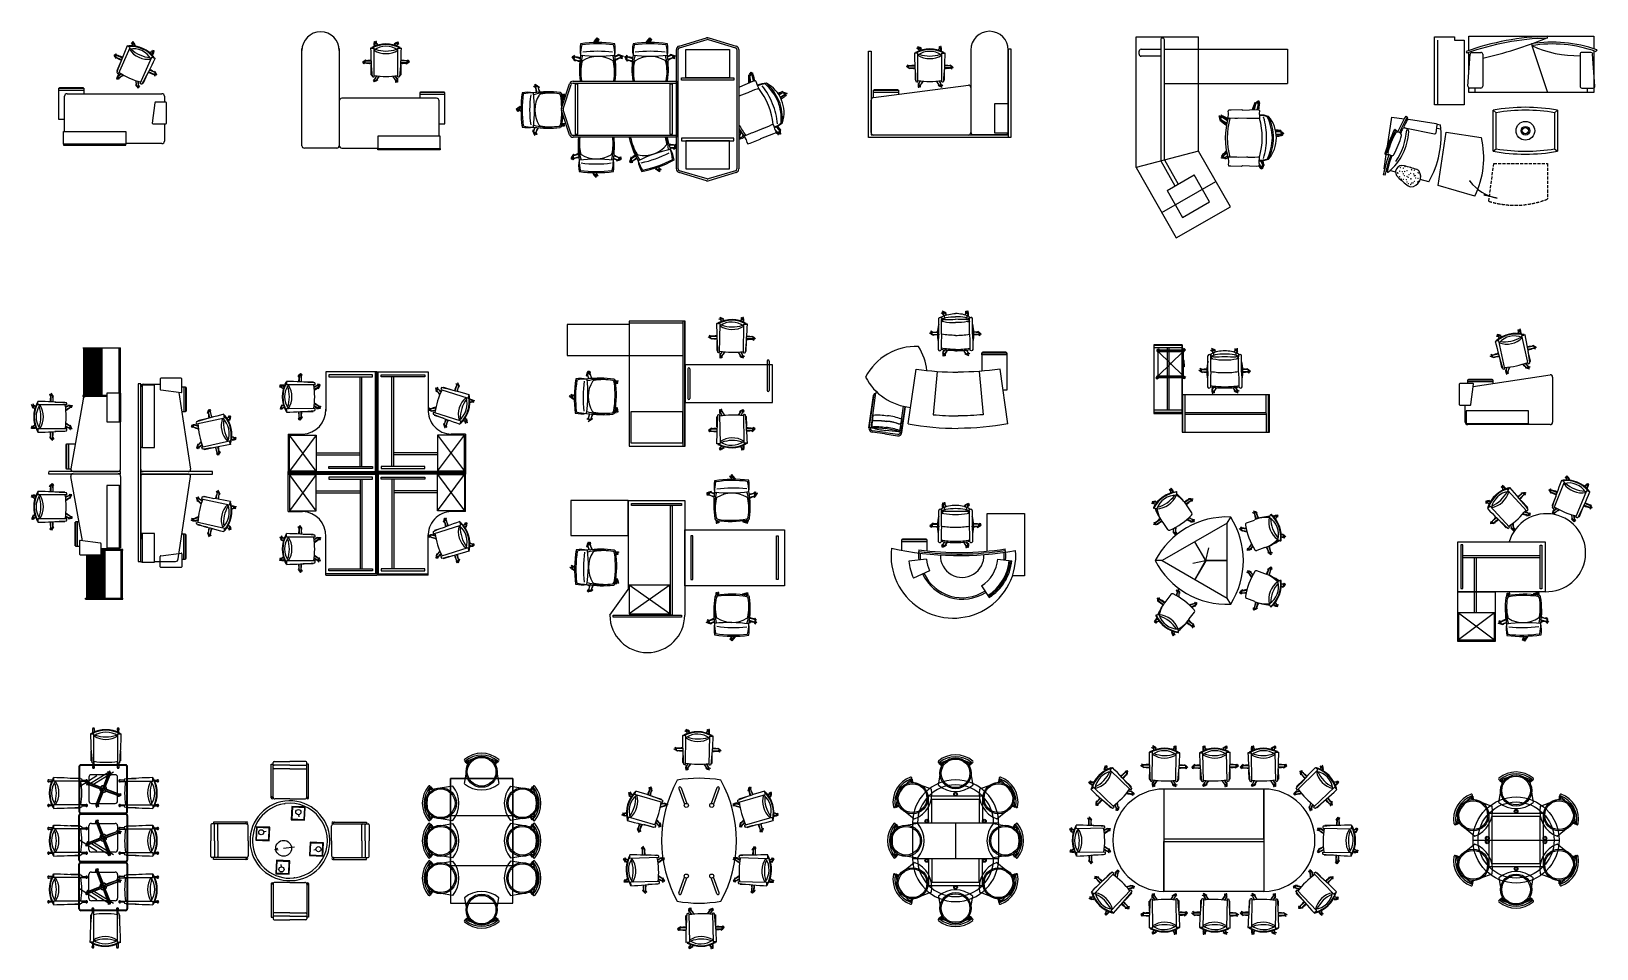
# Model space of a CAD drawing. Header units: millimetres. Extents: x 10079 to 35171, y 5151 to 19853.
import ezdxf

# ---------------------------------------------------------------- set-up
doc = ezdxf.new("R2010")
doc.units = ezdxf.units.MM
doc.linetypes.add('DASHED', pattern=[70, 50, -20])

# ---------------------------------------------------------------- blocks, each defined once
blk = doc.blocks.new('sh')
at = {"color": 0, "lineweight": -2, "ltscale": 100}
for p, q in [((-438, 210), (-435, 220)), ((-414, 202), (-438, 210)), ((-435, 220), (-425, 217)), ((-429, 240), (-432, 230)), ((-432, 230), (-422, 227)), ((-398, 233), (-429, 240)), ((-425, 217), (-415, 215)), ((-422, 227), (-414, 225)), ((-415, 52), (-400, 52)), ((-415, 2), (-415, 52)), ((-415, 2), (-415, 2)), ((-415, 2), (-415, 2)), ((-415, 2), (-415, -48)), ((-414, 227), (16, 225)), ((-414, 197), (-414, 227)), ((-414, 217), (16, 215)), ((16, 195), (-414, 197)), ((-401, -193), (-399, 197)), ((1, 195), (-401, -193)), ((-399, 197), (-1, -195)), ((-379, 227), (-398, 233)), ((-11, 225), (16, 248)), ((1, 195), (-1, -195)), ((15, 233), (8, 226)), ((23, 241), (15, 233)), ((23, 226), (15, 219)), ((16, 248), (23, 241)), ((16, 203), (38, 226)), ((16, 225), (16, 195)), ((16, 202), (16, 203)), ((30, 233), (23, 226)), ((38, 226), (30, 233)), ((-416, -201), (-438, -224)), ((-438, -224), (-430, -232)), ((-430, -232), (-423, -224)), ((-423, -224), (-415, -217)), ((-423, -239), (-415, -232)), ((-416, -247), (-423, -239)), ((14, -195), (-416, -193)), ((-416, -223), (-416, -193)), ((14, -215), (-416, -213)), ((-389, -223), (-416, -247)), ((14, -225), (-416, -223)), ((-415, -48), (-400, -48)), ((-415, -232), (-408, -225)), ((-21, -225), (-2, -232)), ((14, -195), (14, -225)), ((22, -226), (14, -224)), ((25, -216), (15, -213))]:
    blk.add_line(p, q, dxfattribs=at)
blk.add_circle((-200, 1), 5, dxfattribs=at)
at = {"color": 0, "linetype": 'Continuous', "lineweight": -2, "ltscale": 0.7}
blk.add_circle((-200, 1), 5, dxfattribs=at)
at = {"color": 0, "lineweight": -2, "ltscale": 100}
for centre, start, end in [((-403, 217), 154.715, 204.8272), ((-403, 217), 55.7375, 123.8046), ((4, 215), 55.7375, 123.8046), ((-404, -213), 235.7375, 303.8046), ((3, -215), 235.7375, 303.8046), ((3, -215), 334.715, 24.8272)]:
    blk.add_arc(centre, 12.1, start, end, dxfattribs=at)

msp = doc.modelspace()

# ---------------------------------------------------------------- linework, layer by layer
at = {"color": 18, "linetype": 'ByBlock', "lineweight": -2, "true_color": 0x000000}
for p, q in [((11476, 19174), (11665, 19595)), ((11665, 19595), (11614, 19618)), ((11682, 19669), (11691, 19675)), ((11699, 19646), (11682, 19669)), ((11691, 19675), (11697, 19667)), ((11697, 19667), (11703, 19659)), ((11707, 19688), (11699, 19682)), ((11699, 19682), (11705, 19674)), ((11699, 19652), (11730, 19655)), ((11699, 19652), (11702, 19620)), ((11705, 19674), (11712, 19666)), ((11728, 19665), (11707, 19688)), ((11746, 19639), (11728, 19665)), ((11730, 19655), (11734, 19617)), ((11734, 19637), (11738, 19632)), ((11738, 19632), (11746, 19639)), ((14416, 18020), (14416, 19580)), ((15016, 19580), (15016, 18020)), ((15574, 19584), (15517, 19584)), ((15517, 19584), (15574, 19584)), ((15574, 19122), (15574, 19584)), ((15577, 19658), (15580, 19690)), ((15577, 19627), (15577, 19658)), ((15588, 19626), (15577, 19627)), ((15580, 19690), (15591, 19689)), ((15608, 19665), (15581, 19650)), ((15581, 19650), (15597, 19622)), ((15588, 19632), (15588, 19626)), ((15591, 19689), (15590, 19679)), ((15590, 19679), (15590, 19669)), ((15601, 19678), (15600, 19668)), ((15611, 19688), (15601, 19689)), ((15601, 19689), (15601, 19678)), ((15608, 19665), (15627, 19632)), ((15612, 19661), (15611, 19688)), ((15899, 19657), (15926, 19673)), ((15904, 19648), (15899, 19657)), ((15920, 19665), (15901, 19632)), ((15909, 19650), (15904, 19648)), ((15948, 19650), (15920, 19665)), ((15926, 19673), (15955, 19686)), ((15948, 19650), (15932, 19622)), ((15950, 19672), (15941, 19667)), ((15945, 19644), (15969, 19658)), ((15955, 19662), (15946, 19658)), ((15959, 19677), (15950, 19672)), ((15954, 19122), (15954, 19584)), ((15954, 19584), (16011, 19584)), ((15955, 19686), (15959, 19677)), ((15964, 19667), (15955, 19662)), ((15969, 19658), (15964, 19667)), ((19100, 19683), (19123, 19716)), ((19111, 19674), (19100, 19683)), ((19119, 19685), (19111, 19674)), ((19119, 19685), (19119, 19685)), ((19121, 19702), (19162, 19703)), ((19121, 19702), (19122, 19673)), ((19123, 19716), (19150, 19747)), ((19153, 19728), (19145, 19718)), ((19150, 19747), (19161, 19739)), ((19161, 19739), (19153, 19728)), ((19163, 19720), (19155, 19709)), ((19162, 19703), (19163, 19673)), ((19172, 19731), (19163, 19720)), ((19163, 19695), (19183, 19722)), ((19183, 19722), (19172, 19731)), ((19942, 19683), (19966, 19716)), ((19953, 19674), (19942, 19683)), ((19962, 19685), (19953, 19674)), ((19962, 19685), (19962, 19685)), ((19963, 19702), (20004, 19703)), ((19963, 19702), (19964, 19673)), ((19966, 19716), (19993, 19747)), ((19995, 19728), (19987, 19718)), ((19993, 19747), (20003, 19739)), ((20003, 19739), (19995, 19728)), ((20006, 19720), (19998, 19709)), ((20004, 19703), (20005, 19673)), ((20014, 19731), (20006, 19720)), ((20006, 19695), (20025, 19722)), ((20025, 19722), (20014, 19731)), ((11408, 19473), (11417, 19479)), ((11424, 19446), (11408, 19473)), ((11417, 19479), (11423, 19470)), ((11423, 19470), (11428, 19462)), ((11443, 19420), (11424, 19446)), ((11435, 19490), (11426, 19485)), ((11426, 19485), (11432, 19476)), ((11432, 19476), (11437, 19467)), ((11432, 19441), (11445, 19470)), ((11432, 19441), (11525, 19399)), ((11451, 19468), (11435, 19490)), ((11452, 19426), (11443, 19420)), ((11445, 19470), (11536, 19429)), ((11512, 19367), (11447, 19222)), ((11448, 19431), (11452, 19426)), ((11823, 19018), (12012, 19439)), ((12015, 19527), (11984, 19505)), ((12033, 19502), (12007, 19483)), ((12009, 19524), (12021, 19549)), ((12012, 19439), (12064, 19416)), ((12064, 19416), (12012, 19439)), ((12015, 19527), (12033, 19502)), ((12019, 19489), (12017, 19483)), ((12017, 19483), (12027, 19479)), ((12021, 19549), (12031, 19546)), ((12027, 19536), (12023, 19526)), ((12031, 19546), (12027, 19536)), ((12027, 19479), (12040, 19508)), ((12037, 19532), (12033, 19522)), ((12040, 19542), (12037, 19532)), ((12050, 19538), (12040, 19542)), ((12040, 19508), (12050, 19538)), ((15413, 19377), (15390, 19355)), ((15390, 19355), (15397, 19347)), ((15397, 19347), (15405, 19354)), ((15404, 19339), (15412, 19346)), ((15411, 19331), (15404, 19339)), ((15405, 19354), (15413, 19360)), ((15431, 19347), (15411, 19331)), ((15412, 19346), (15420, 19352)), ((15438, 19396), (15413, 19377)), ((15425, 19379), (15425, 19348)), ((15425, 19379), (15524, 19379)), ((15425, 19348), (15526, 19348)), ((15437, 19381), (15445, 19388)), ((15437, 19381), (15437, 19381)), ((15445, 19388), (15438, 19396)), ((16104, 19348), (16002, 19348)), ((16104, 19379), (16004, 19379)), ((16085, 19345), (16080, 19342)), ((16080, 19342), (16086, 19333)), ((16086, 19333), (16113, 19349)), ((16098, 19380), (16122, 19394)), ((16104, 19348), (16104, 19379)), ((16119, 19379), (16110, 19374)), ((16113, 19349), (16139, 19367)), ((16124, 19370), (16116, 19365)), ((16127, 19385), (16119, 19379)), ((16122, 19394), (16127, 19385)), ((16133, 19376), (16124, 19370)), ((16139, 19367), (16133, 19376)), ((18747, 19445), (18758, 19453)), ((18769, 19410), (18747, 19445)), ((18758, 19453), (18766, 19441)), ((18766, 19441), (18774, 19431)), ((18793, 19377), (18769, 19410)), ((18781, 19468), (18770, 19460)), ((18770, 19460), (18777, 19449)), ((18777, 19449), (18785, 19438)), ((18801, 19441), (18781, 19468)), ((18782, 19403), (18793, 19442)), ((18782, 19403), (18870, 19378)), ((18793, 19442), (18874, 19419)), ((18805, 19385), (18793, 19377)), ((18797, 19397), (18797, 19396)), ((18797, 19396), (18805, 19385)), ((19510, 19471), (19436, 19444)), ((19524, 19433), (19441, 19402)), ((19480, 19472), (19485, 19485)), ((19493, 19468), (19480, 19472)), ((19485, 19485), (19524, 19473)), ((19494, 19468), (19493, 19468)), ((19510, 19471), (19524, 19433)), ((19516, 19429), (19548, 19419)), ((19524, 19473), (19562, 19458)), ((19540, 19436), (19528, 19441)), ((19545, 19449), (19532, 19454)), ((19553, 19432), (19540, 19436)), ((19558, 19445), (19545, 19449)), ((19548, 19419), (19553, 19432)), ((19562, 19458), (19558, 19445)), ((19590, 19445), (19601, 19453)), ((19611, 19410), (19590, 19445)), ((19601, 19453), (19609, 19441)), ((19609, 19441), (19616, 19431)), ((19636, 19377), (19611, 19410)), ((19623, 19468), (19612, 19460)), ((19612, 19460), (19620, 19449)), ((19620, 19449), (19627, 19438)), ((19644, 19441), (19623, 19468)), ((19624, 19403), (19635, 19442)), ((19624, 19403), (19713, 19378)), ((19635, 19442), (19717, 19419)), ((19647, 19385), (19636, 19377)), ((19639, 19397), (19639, 19396)), ((19639, 19396), (19647, 19385)), ((20352, 19471), (20278, 19444)), ((20366, 19433), (20283, 19402)), ((20323, 19472), (20327, 19485)), ((20336, 19468), (20323, 19472)), ((20327, 19485), (20367, 19473)), ((20336, 19468), (20336, 19468)), ((20352, 19471), (20366, 19433)), ((20358, 19429), (20391, 19419)), ((20367, 19473), (20405, 19458)), ((20382, 19436), (20370, 19441)), ((20387, 19449), (20375, 19454)), ((20395, 19432), (20382, 19436)), ((20400, 19445), (20387, 19449)), ((20391, 19419), (20395, 19432)), ((20405, 19458), (20400, 19445)), ((11457, 19124), (11446, 19094)), ((11446, 19094), (11456, 19090)), ((11456, 19090), (11460, 19100)), ((11470, 19153), (11457, 19124)), ((11460, 19100), (11464, 19109)), ((11464, 19130), (11521, 19172)), ((11482, 19105), (11464, 19130)), ((11466, 19086), (11470, 19096)), ((11476, 19083), (11466, 19086)), ((11479, 19149), (11470, 19153)), ((11470, 19096), (11474, 19106)), ((11487, 19108), (11476, 19083)), ((11477, 19143), (11479, 19149)), ((11482, 19105), (11551, 19155)), ((11877, 19027), (11943, 19173)), ((12051, 19162), (11959, 19204)), ((12064, 19191), (11973, 19232)), ((12045, 19164), (12057, 19141)), ((12049, 19207), (12059, 19212)), ((12054, 19198), (12049, 19207)), ((12064, 19191), (12051, 19162)), ((12054, 19197), (12054, 19198)), ((12057, 19141), (12067, 19146)), ((12062, 19155), (12058, 19164)), ((12059, 19212), (12074, 19184)), ((12067, 19146), (12062, 19155)), ((12072, 19160), (12067, 19169)), ((12076, 19150), (12072, 19160)), ((12074, 19184), (12086, 19155)), ((12086, 19155), (12076, 19150)), ((15528, 19153), (15528, 19313)), ((15583, 19083), (15559, 19069)), ((15581, 19077), (15616, 19139)), ((15581, 19077), (15608, 19061)), ((15608, 19061), (15651, 19135)), ((15619, 19076), (15625, 19079)), ((15625, 19079), (15630, 19070)), ((15920, 19061), (15878, 19135)), ((15948, 19077), (15912, 19139)), ((15920, 19061), (15948, 19077)), ((15940, 19094), (15941, 19100)), ((15941, 19100), (15951, 19100)), ((15951, 19100), (15951, 19068)), ((16000, 19313), (16000, 19153)), ((21572, 19145), (21653, 19157)), ((21585, 19147), (21593, 19163)), ((21592, 19148), (21609, 19037)), ((21593, 19132), (21592, 19131)), ((21593, 19163), (21617, 19196)), ((21621, 19178), (21614, 19166)), ((21617, 19196), (21628, 19189)), ((21628, 19189), (21621, 19178)), ((21633, 19171), (21626, 19159)), ((21640, 19182), (21633, 19171)), ((21633, 19154), (21648, 19053)), ((21652, 19175), (21640, 19182)), ((21641, 19155), (21652, 19175)), ((10519, 18942), (10529, 18942)), ((10519, 18442), (10519, 18942)), ((10519, 18942), (10919, 18942)), ((10519, 18912), (10919, 18912)), ((10529, 18942), (10529, 18952)), ((10529, 18952), (10909, 18952)), ((10652, 18853), (12172, 18853)), ((10909, 18952), (10909, 18942)), ((10919, 18942), (10919, 18853)), ((11759, 19000), (11750, 18993)), ((11750, 18993), (11769, 18967)), ((11767, 18976), (11758, 19061)), ((11762, 18995), (11759, 19000)), ((11798, 18980), (11767, 18976)), ((11769, 18967), (11790, 18944)), ((11791, 18958), (11785, 18966)), ((11790, 18944), (11798, 18950)), ((11798, 18980), (11791, 19051)), ((11798, 18950), (11791, 18958)), ((11799, 18965), (11793, 18973)), ((11798, 18986), (11814, 18963)), ((11806, 18957), (11799, 18965)), ((11814, 18963), (11806, 18957)), ((15559, 19069), (15564, 19059)), ((15564, 19059), (15573, 19064)), ((15569, 19050), (15578, 19055)), ((15574, 19041), (15569, 19050)), ((15573, 19064), (15582, 19069)), ((15602, 19054), (15574, 19041)), ((15578, 19055), (15587, 19060)), ((15630, 19070), (15602, 19054)), ((15917, 19066), (15917, 19039)), ((15917, 19039), (15927, 19038)), ((15927, 19038), (15928, 19049)), ((15928, 19049), (15928, 19059)), ((15938, 19048), (15939, 19058)), ((15938, 19038), (15938, 19048)), ((15948, 19037), (15938, 19038)), ((15951, 19068), (15948, 19037)), ((16709, 18870), (16309, 18870)), ((16309, 18870), (16309, 18780)), ((16709, 18840), (16309, 18840)), ((16699, 18880), (16319, 18880)), ((16319, 18880), (16319, 18870)), ((16699, 18870), (16699, 18880)), ((16709, 18870), (16699, 18870)), ((16709, 18370), (16709, 18870)), ((18132, 18968), (18140, 18980)), ((18159, 18948), (18132, 18968)), ((18140, 18980), (18151, 18972)), ((18155, 19002), (18147, 18991)), ((18147, 18991), (18158, 18983)), ((18151, 18972), (18162, 18965)), ((18190, 18981), (18155, 19002)), ((18158, 18983), (18169, 18976)), ((18197, 18968), (18158, 18957)), ((18158, 18957), (18181, 18875)), ((18223, 18956), (18190, 18981)), ((18197, 18968), (18222, 18879)), ((18203, 18953), (18204, 18953)), ((18204, 18953), (18215, 18945)), ((18215, 18945), (18223, 18956)), ((18584, 18827), (18592, 18851)), ((18589, 18823), (18585, 18820)), ((18612, 18789), (18589, 18823)), ((18592, 18851), (18605, 18847)), ((18601, 18834), (18598, 18821)), ((18605, 18847), (18601, 18834)), ((18615, 18830), (18611, 18817)), ((18618, 18843), (18615, 18830)), ((18632, 18839), (18618, 18843)), ((18622, 18799), (18632, 18839)), ((22136, 18870), (22064, 18834)), ((22154, 18833), (22085, 18799)), ((22120, 18864), (22120, 18865)), ((22127, 18888), (22163, 18815)), ((22132, 18877), (22150, 18873)), ((22147, 18828), (22180, 18822)), ((22150, 18873), (22190, 18862)), ((22170, 18838), (22157, 18841)), ((22173, 18852), (22160, 18855)), ((22183, 18835), (22170, 18838)), ((22186, 18848), (22173, 18852)), ((22180, 18822), (22183, 18835)), ((22190, 18862), (22186, 18848)), ((10612, 18247), (10612, 18813)), ((12060, 18708), (12016, 18380)), ((12134, 18717), (12068, 18717)), ((12237, 18717), (12134, 18717)), ((12212, 18813), (12212, 18717)), ((12246, 18380), (12246, 18708)), ((15016, 18740), (15016, 18644)), ((16576, 18780), (15056, 18780)), ((16616, 18175), (16616, 18740)), ((17884, 18626), (17853, 18599)), ((17853, 18599), (17861, 18588)), ((17861, 18588), (17872, 18597)), ((17869, 18578), (17880, 18586)), ((17878, 18567), (17869, 18578)), ((17872, 18597), (17882, 18605)), ((17905, 18586), (17878, 18567)), ((17880, 18586), (17891, 18594)), ((17917, 18649), (17884, 18626)), ((17898, 18629), (17897, 18588)), ((17897, 18588), (17927, 18587)), ((17898, 18629), (17927, 18627)), ((17915, 18630), (17926, 18639)), ((17915, 18630), (17915, 18630)), ((17926, 18639), (17917, 18649)), ((18612, 18789), (18591, 18775)), ((18599, 18778), (18596, 18764)), ((18596, 18764), (18609, 18761)), ((18599, 18778), (18599, 18778)), ((18609, 18761), (18622, 18799)), ((29709, 18706), (29683, 18597)), ((29690, 18711), (29769, 18691)), ((29702, 18708), (29716, 18719)), ((29704, 18691), (29703, 18690)), ((29716, 18719), (29750, 18742)), ((29749, 18696), (29725, 18597)), ((29747, 18723), (29737, 18715)), ((29755, 18712), (29745, 18704)), ((29758, 18731), (29747, 18723)), ((29750, 18742), (29758, 18731)), ((29766, 18720), (29755, 18712)), ((29757, 18694), (29774, 18709)), ((29774, 18709), (29766, 18720)), ((10612, 18442), (10519, 18442)), ((12025, 18372), (12134, 18372)), ((12134, 18372), (12237, 18372)), ((12212, 18372), (12212, 18093)), ((16616, 18370), (16709, 18370)), ((18579, 18332), (18583, 18332)), ((18579, 18332), (18583, 18332)), ((18583, 18356), (18595, 18371)), ((18583, 18356), (18595, 18371)), ((18583, 18332), (18624, 18336)), ((18583, 18332), (18624, 18336)), ((18595, 18371), (18587, 18378)), ((18595, 18371), (18587, 18378)), ((18589, 18377), (18623, 18377)), ((18589, 18377), (18623, 18377)), ((18609, 18362), (18596, 18362)), ((18609, 18362), (18596, 18362)), ((18610, 18349), (18597, 18348)), ((18610, 18349), (18597, 18348)), ((18623, 18363), (18609, 18362)), ((18623, 18363), (18609, 18362)), ((18623, 18349), (18610, 18349)), ((18623, 18349), (18610, 18349)), ((18623, 18377), (18623, 18363)), ((18623, 18377), (18623, 18363)), ((18624, 18336), (18623, 18349)), ((18624, 18336), (18623, 18349)), ((22077, 18258), (22016, 18320)), ((29118, 18497), (29131, 18501)), ((29129, 18457), (29118, 18497)), ((29129, 18430), (29171, 18499)), ((29135, 18440), (29129, 18457)), ((29131, 18501), (29135, 18488)), ((29135, 18488), (29139, 18475)), ((29139, 18447), (29244, 18382)), ((29157, 18509), (29144, 18505)), ((29144, 18505), (29148, 18492)), ((29148, 18492), (29152, 18480)), ((29152, 18436), (29152, 18436)), ((29169, 18478), (29157, 18509)), ((29161, 18482), (29253, 18424)), ((10594, 18047), (10594, 18247)), ((10594, 18247), (11594, 18247)), ((11594, 18247), (11594, 18047)), ((15016, 18299), (15016, 18020)), ((16634, 18175), (15634, 18175)), ((15634, 18175), (15634, 17975)), ((16634, 17975), (16634, 18175)), ((18128, 18269), (18115, 18264)), ((18115, 18264), (18127, 18225)), ((18127, 18225), (18142, 18187)), ((18132, 18256), (18128, 18269)), ((18129, 18240), (18156, 18314)), ((18129, 18240), (18167, 18226)), ((18132, 18256), (18132, 18256)), ((18142, 18187), (18155, 18192)), ((18151, 18205), (18146, 18217)), ((18155, 18192), (18151, 18205)), ((18164, 18209), (18159, 18222)), ((18168, 18197), (18164, 18209)), ((18167, 18226), (18198, 18309)), ((18181, 18201), (18168, 18197)), ((18171, 18233), (18181, 18201)), ((21428, 18170), (21419, 18166)), ((21479, 18134), (21419, 18165)), ((21419, 18150), (21427, 18153)), ((21419, 18135), (21420, 18136)), ((21451, 18132), (21419, 18120)), ((21420, 18136), (21432, 18141)), ((21425, 18162), (21461, 18232)), ((21468, 18139), (21451, 18132)), ((21461, 18143), (21488, 18194)), ((21470, 18156), (21471, 18156)), ((22047, 18229), (22004, 18274)), ((22091, 18272), (22033, 18215)), ((22041, 18234), (22045, 18201)), ((22045, 18201), (22058, 18202)), ((22057, 18216), (22056, 18229)), ((22058, 18202), (22057, 18216)), ((22067, 18271), (22067, 18271)), ((22071, 18217), (22070, 18230)), ((22072, 18203), (22071, 18217)), ((22086, 18204), (22072, 18203)), ((22082, 18263), (22085, 18245)), ((22085, 18245), (22086, 18204)), ((30108, 18244), (30029, 18238)), ((30111, 18203), (30034, 18197)), ((30092, 18244), (30092, 18245)), ((30103, 18201), (30131, 18183)), ((30107, 18264), (30113, 18183)), ((30108, 18251), (30123, 18241)), ((30128, 18202), (30117, 18209)), ((30123, 18241), (30155, 18216)), ((30136, 18213), (30125, 18220)), ((30139, 18194), (30128, 18202)), ((30131, 18183), (30139, 18194)), ((30147, 18205), (30136, 18213)), ((30155, 18216), (30147, 18205)), ((11594, 18047), (10594, 18047)), ((10594, 18047), (10594, 18027)), ((10594, 18027), (11594, 18027)), ((12172, 18053), (11594, 18053)), ((11594, 18027), (11594, 18047)), ((14976, 17980), (14456, 17980)), ((15056, 17980), (15634, 17980)), ((15634, 17955), (15634, 17975)), ((15634, 17975), (16634, 17975)), ((16634, 17955), (15634, 17955)), ((16634, 17975), (16634, 17955)), ((18746, 17850), (18725, 17815)), ((18736, 17808), (18744, 17819)), ((18744, 17819), (18751, 17830)), ((18771, 17883), (18746, 17850)), ((18755, 17811), (18762, 17822)), ((18779, 17819), (18758, 17792)), ((18759, 17857), (18848, 17882)), ((18759, 17857), (18770, 17818)), ((18770, 17818), (18852, 17841)), ((18782, 17875), (18771, 17883)), ((18774, 17864), (18782, 17875)), ((18774, 17864), (18774, 17864)), ((19487, 17789), (19413, 17816)), ((19501, 17828), (19418, 17858)), ((19487, 17789), (19501, 17828)), ((19493, 17832), (19526, 17841)), ((19517, 17824), (19505, 17820)), ((19530, 17829), (19517, 17824)), ((19526, 17841), (19530, 17829)), ((19689, 17835), (19677, 17796)), ((19687, 17807), (19762, 17860)), ((19702, 17832), (19689, 17835)), ((19699, 17818), (19702, 17832)), ((19699, 17818), (19699, 17818)), ((19711, 17774), (19780, 17823)), ((20396, 18029), (20307, 18030)), ((20395, 17988), (20317, 17989)), ((20379, 17986), (20368, 17977)), ((20368, 17977), (20377, 17967)), ((20377, 17967), (20410, 17991)), ((20379, 17986), (20379, 17986)), ((20387, 18030), (20414, 18051)), ((20395, 17988), (20396, 18029)), ((20412, 18031), (20402, 18023)), ((20410, 17991), (20419, 18000)), ((20419, 18020), (20411, 18012)), ((20419, 18037), (20412, 18031)), ((20414, 18051), (20419, 18044)), ((29189, 17862), (29155, 17860)), ((29155, 17860), (29155, 17847)), ((29155, 17847), (29169, 17847)), ((29155, 17833), (29169, 17833)), ((29155, 17819), (29155, 17833)), ((29196, 17817), (29155, 17819)), ((29169, 17847), (29182, 17847)), ((29169, 17833), (29182, 17833)), ((29222, 17809), (29170, 17871)), ((29183, 17855), (29243, 17906)), ((29214, 17818), (29196, 17817)), ((29209, 17824), (29254, 17862)), ((29223, 17833), (29223, 17833)), ((18725, 17815), (18736, 17808)), ((18747, 17800), (18755, 17811)), ((18758, 17792), (18747, 17800)), ((19088, 17586), (19077, 17578)), ((19077, 17578), (19101, 17544)), ((19097, 17575), (19088, 17586)), ((19097, 17575), (19097, 17575)), ((19098, 17559), (19099, 17588)), ((19139, 17557), (19140, 17588)), ((19141, 17566), (19160, 17538)), ((19471, 17793), (19458, 17788)), ((19458, 17788), (19463, 17775)), ((19463, 17775), (19502, 17787)), ((19471, 17793), (19471, 17793)), ((19502, 17787), (19540, 17803)), ((19522, 17811), (19510, 17807)), ((19535, 17816), (19522, 17811)), ((19540, 17803), (19535, 17816)), ((19677, 17796), (19669, 17756)), ((19669, 17756), (19682, 17752)), ((19682, 17752), (19685, 17766)), ((19685, 17766), (19689, 17778)), ((19687, 17807), (19711, 17774)), ((19695, 17749), (19699, 17762)), ((19708, 17746), (19695, 17749)), ((19699, 17762), (19702, 17775)), ((19718, 17778), (19708, 17746)), ((20088, 17663), (20081, 17651)), ((20081, 17651), (20114, 17627)), ((20100, 17655), (20088, 17663)), ((20107, 17640), (20098, 17668)), ((20100, 17655), (20100, 17655)), ((20107, 17640), (20146, 17653)), ((20114, 17627), (20150, 17607)), ((20146, 17626), (20135, 17633)), ((20146, 17653), (20137, 17682)), ((20153, 17638), (20142, 17645)), ((20144, 17661), (20172, 17642)), ((20157, 17619), (20146, 17626)), ((20150, 17607), (20157, 17619)), ((20165, 17630), (20153, 17638)), ((20172, 17642), (20165, 17630)), ((29785, 17683), (29761, 17741)), ((29842, 17706), (29766, 17676)), ((29781, 17691), (29772, 17658)), ((29772, 17658), (29785, 17654)), ((29785, 17654), (29789, 17667)), ((29789, 17667), (29793, 17680)), ((29823, 17699), (29790, 17779)), ((29798, 17650), (29802, 17663)), ((29811, 17646), (29798, 17650)), ((29802, 17663), (29806, 17675)), ((29826, 17684), (29811, 17646)), ((29819, 17714), (29819, 17715)), ((29830, 17702), (29826, 17684)), ((19098, 17559), (19139, 17557)), ((19101, 17544), (19128, 17513)), ((19130, 17532), (19122, 17543)), ((19128, 17513), (19138, 17521)), ((19138, 17521), (19130, 17532)), ((19141, 17541), (19133, 17551)), ((19149, 17530), (19141, 17541)), ((19160, 17538), (19149, 17530)), ((21120, 15167), (21064, 15168)), ((21107, 15242), (21112, 15251)), ((21131, 15227), (21107, 15242)), ((21112, 15251), (21121, 15246)), ((21112, 14706), (21120, 15167)), ((21122, 15269), (21117, 15260)), ((21117, 15260), (21126, 15255)), ((21121, 15246), (21130, 15241)), ((21150, 15256), (21122, 15269)), ((21126, 15255), (21135, 15250)), ((21128, 15233), (21156, 15248)), ((21128, 15233), (21144, 15205)), ((21177, 15239), (21150, 15256)), ((21156, 15248), (21175, 15214)), ((21167, 15233), (21172, 15230)), ((21172, 15230), (21177, 15239)), ((21468, 15243), (21448, 15210)), ((21464, 15238), (21465, 15266)), ((21465, 15266), (21476, 15266)), ((21468, 15243), (21495, 15226)), ((21476, 15266), (21476, 15255)), ((21476, 15255), (21476, 15245)), ((21495, 15226), (21479, 15199)), ((21497, 15267), (21486, 15266)), ((21486, 15266), (21486, 15256)), ((21486, 15256), (21487, 15246)), ((21488, 15209), (21488, 15203)), ((21488, 15203), (21498, 15204)), ((21493, 14699), (21501, 15161)), ((21499, 15235), (21497, 15267)), ((21498, 15204), (21499, 15235)), ((21501, 15161), (21557, 15160)), ((21557, 15160), (21501, 15161)), ((33913, 15070), (33923, 15072)), ((33919, 15043), (33913, 15070)), ((33923, 15072), (33926, 15062)), ((33926, 15062), (33928, 15052)), ((33943, 15078), (33933, 15075)), ((33933, 15075), (33936, 15065)), ((33936, 15065), (33938, 15055)), ((33953, 15048), (33943, 15078)), ((20932, 14954), (20938, 14962)), ((20958, 14935), (20932, 14954)), ((20938, 14962), (20947, 14957)), ((20950, 14980), (20944, 14971)), ((20944, 14971), (20953, 14965)), ((20947, 14957), (20955, 14951)), ((20974, 14966), (20950, 14980)), ((20953, 14965), (20961, 14960)), ((20985, 14919), (20958, 14935)), ((20967, 14934), (20968, 14965)), ((20967, 14934), (21068, 14932)), ((20968, 14965), (21067, 14963)), ((20991, 14927), (20985, 14919)), ((20986, 14931), (20991, 14927)), ((21070, 14897), (21067, 14738)), ((21539, 14729), (21542, 14889)), ((21646, 14922), (21545, 14924)), ((21647, 14953), (21547, 14955)), ((21626, 14962), (21633, 14970)), ((21634, 14955), (21626, 14962)), ((21633, 14970), (21658, 14951)), ((21634, 14955), (21634, 14955)), ((21639, 14921), (21660, 14905)), ((21647, 14953), (21646, 14922)), ((21659, 14920), (21651, 14927)), ((21658, 14951), (21680, 14929)), ((21666, 14928), (21658, 14934)), ((21667, 14913), (21659, 14920)), ((21660, 14905), (21667, 14913)), ((21674, 14921), (21666, 14928)), ((21680, 14929), (21674, 14921)), ((33600, 14894), (33545, 14882)), ((33570, 14963), (33573, 14974)), ((33596, 14955), (33570, 14963)), ((33573, 14974), (33583, 14971)), ((33578, 14994), (33575, 14984)), ((33575, 14984), (33586, 14981)), ((33609, 14987), (33578, 14994)), ((33583, 14971), (33593, 14968)), ((33586, 14981), (33595, 14978)), ((33593, 14960), (33616, 14981)), ((33593, 14960), (33614, 14936)), ((33699, 14443), (33600, 14894)), ((33639, 14978), (33609, 14987)), ((33616, 14981), (33642, 14953)), ((33630, 14969), (33636, 14967)), ((33636, 14967), (33639, 14978)), ((33921, 15048), (33910, 15011)), ((33921, 15048), (33951, 15039)), ((33951, 15039), (33942, 15008)), ((33948, 15020), (33949, 15014)), ((33949, 15014), (33960, 15017)), ((33960, 15017), (33953, 15048)), ((34027, 14988), (33972, 14976)), ((33972, 14976), (34027, 14988)), ((34071, 14525), (33972, 14976)), ((34162, 14808), (34064, 14787)), ((34140, 14812), (34145, 14821)), ((34149, 14807), (34140, 14812)), ((34145, 14821), (34173, 14808)), ((34149, 14807), (34149, 14807)), ((34162, 14808), (34169, 14777)), ((34173, 14808), (34200, 14792)), ((10906, 14779), (11506, 14779)), ((10922, 14019), (10922, 14779)), ((10925, 14019), (10925, 14779)), ((10930, 14019), (10930, 14779)), ((10935, 14019), (10935, 14779)), ((10945, 14019), (10945, 14779)), ((10958, 14019), (10958, 14779)), ((10976, 14019), (10976, 14779)), ((10996, 14019), (10996, 14779)), ((11016, 14019), (11016, 14779)), ((11036, 14019), (11036, 14779)), ((11056, 14019), (11056, 14779)), ((11076, 14019), (11076, 14779)), ((11096, 14019), (11096, 14779)), ((11116, 14019), (11116, 14779)), ((11136, 14019), (11136, 14779)), ((11156, 14019), (11156, 14779)), ((11176, 14019), (11176, 14779)), ((11196, 14019), (11196, 14779)), ((11216, 14019), (11216, 14779)), ((11481, 14779), (11481, 14053)), ((11501, 14779), (11501, 14053)), ((21126, 14684), (21115, 14683)), ((21115, 14683), (21115, 14652)), ((21115, 14652), (21117, 14620)), ((21117, 14620), (21128, 14621)), ((21119, 14660), (21155, 14722)), ((21146, 14644), (21119, 14660)), ((21126, 14677), (21126, 14684)), ((21127, 14631), (21127, 14641)), ((21128, 14621), (21127, 14631)), ((21138, 14631), (21138, 14642)), ((21138, 14621), (21138, 14631)), ((21149, 14621), (21138, 14621)), ((21146, 14644), (21189, 14717)), ((21149, 14649), (21149, 14621)), ((21458, 14639), (21416, 14713)), ((21441, 14657), (21436, 14648)), ((21436, 14648), (21463, 14631)), ((21447, 14654), (21441, 14657)), ((21485, 14654), (21451, 14717)), ((21485, 14654), (21458, 14639)), ((21463, 14631), (21492, 14618)), ((21488, 14632), (21479, 14637)), ((21483, 14660), (21507, 14645)), ((21493, 14641), (21484, 14646)), ((21497, 14627), (21488, 14632)), ((21492, 14618), (21497, 14627)), ((21502, 14636), (21493, 14641)), ((21507, 14645), (21502, 14636)), ((33467, 14643), (33470, 14653)), ((33496, 14631), (33467, 14643)), ((33470, 14653), (33480, 14649)), ((33478, 14672), (33474, 14663)), ((33474, 14663), (33484, 14659)), ((33504, 14664), (33478, 14672)), ((33480, 14649), (33490, 14646)), ((33484, 14659), (33493, 14655)), ((33526, 14621), (33496, 14631)), ((33498, 14662), (33596, 14684)), ((33505, 14631), (33498, 14662)), ((33505, 14631), (33604, 14653)), ((33524, 14633), (33530, 14631)), ((33530, 14631), (33526, 14621)), ((33614, 14619), (33648, 14464)), ((34169, 14777), (34070, 14755)), ((34109, 14565), (34075, 14721)), ((34162, 14775), (34186, 14764)), ((34181, 14778), (34172, 14783)), ((34186, 14787), (34177, 14792)), ((34191, 14773), (34181, 14778)), ((34195, 14783), (34186, 14787)), ((34186, 14764), (34191, 14773)), ((34200, 14792), (34195, 14783)), ((14355, 14322), (14374, 14347)), ((14363, 14315), (14355, 14322)), ((14370, 14323), (14363, 14315)), ((14370, 14323), (14370, 14323)), ((14372, 14336), (14403, 14336)), ((14372, 14336), (14372, 14236)), ((14374, 14347), (14396, 14370)), ((14397, 14355), (14390, 14347)), ((14396, 14370), (14404, 14363)), ((14404, 14363), (14397, 14355)), ((14405, 14348), (14398, 14341)), ((14403, 14336), (14403, 14234)), ((14404, 14329), (14420, 14350)), ((14412, 14356), (14405, 14348)), ((14420, 14350), (14412, 14356)), ((18976, 14334), (18988, 14373)), ((18988, 14329), (18976, 14334)), ((18988, 14373), (19005, 14410)), ((18993, 14342), (18988, 14329)), ((18990, 14358), (19029, 14372)), ((18990, 14358), (19016, 14284)), ((18993, 14342), (18993, 14342)), ((19005, 14410), (19017, 14406)), ((19013, 14393), (19008, 14380)), ((19017, 14406), (19013, 14393)), ((19025, 14388), (19021, 14376)), ((19030, 14401), (19025, 14388)), ((19029, 14372), (19058, 14288)), ((19043, 14396), (19030, 14401)), ((19033, 14364), (19043, 14396)), ((33193, 14162), (34424, 14350)), ((33718, 14425), (33707, 14422)), ((33707, 14422), (33714, 14391)), ((33714, 14391), (33724, 14361)), ((33716, 14401), (33737, 14469)), ((33746, 14391), (33716, 14401)), ((33719, 14419), (33718, 14425)), ((33724, 14361), (33734, 14364)), ((33731, 14374), (33729, 14384)), ((33734, 14364), (33731, 14374)), ((33741, 14377), (33739, 14387)), ((33744, 14367), (33741, 14377)), ((33754, 14370), (33744, 14367)), ((33746, 14391), (33772, 14472)), ((33748, 14397), (33754, 14370)), ((34051, 14458), (33993, 14521)), ((34074, 14479), (34026, 14532)), ((34031, 14472), (34028, 14462)), ((34028, 14462), (34058, 14452)), ((34037, 14470), (34031, 14472)), ((34074, 14479), (34051, 14458)), ((34058, 14452), (34089, 14446)), ((34071, 14484), (34097, 14476)), ((34081, 14458), (34072, 14461)), ((34084, 14469), (34074, 14471)), ((34092, 14456), (34081, 14458)), ((34094, 14466), (34084, 14469)), ((34089, 14446), (34092, 14456)), ((34097, 14476), (34094, 14466)), ((34464, 14310), (34464, 13590)), ((11490, 14053), (11290, 14053)), ((11290, 14053), (11290, 13592)), ((11490, 13592), (11490, 14053)), ((11490, 14053), (11510, 14053)), ((11510, 14053), (11510, 13592)), ((11793, 14201), (11793, 11357)), ((11833, 14201), (11793, 14201)), ((11832, 12837), (11832, 14157)), ((11833, 11357), (11833, 14201)), ((11833, 13183), (11833, 14183)), ((11833, 14183), (11853, 14183)), ((11853, 14183), (11853, 13183)), ((12053, 14183), (11853, 14183)), ((11872, 14197), (12146, 14197)), ((12053, 13183), (12053, 14183)), ((12146, 14283), (12146, 14180)), ((12146, 14180), (12146, 14114)), ((12482, 14292), (12154, 14292)), ((12154, 14106), (12482, 14062)), ((12444, 14067), (12632, 12837)), ((12491, 14180), (12491, 14283)), ((12491, 14071), (12491, 14180)), ((12491, 14157), (12552, 14157)), ((12522, 14157), (12522, 13757)), ((12552, 14157), (12552, 13757)), ((12552, 14157), (12552, 14147)), ((12552, 14147), (12562, 14147)), ((12562, 14147), (12562, 13767)), ((14093, 14183), (14061, 14180)), ((14061, 14180), (14062, 14169)), ((14062, 14169), (14072, 14170)), ((14062, 14159), (14073, 14159)), ((14063, 14148), (14062, 14159)), ((14090, 14148), (14063, 14148)), ((14072, 14170), (14082, 14170)), ((14073, 14159), (14083, 14160)), ((14086, 14152), (14101, 14179)), ((14086, 14152), (14119, 14133)), ((14124, 14183), (14093, 14183)), ((14101, 14179), (14129, 14163)), ((14119, 14172), (14125, 14172)), ((14125, 14172), (14124, 14183)), ((14167, 14186), (14167, 14242)), ((14167, 14242), (14167, 14186)), ((14628, 14187), (14167, 14186)), ((14597, 14233), (14438, 14232)), ((14674, 14180), (14612, 14144)), ((14690, 14153), (14616, 14110)), ((14668, 14178), (14682, 14201)), ((14675, 14141), (14672, 14136)), ((14672, 14136), (14681, 14131)), ((14674, 14180), (14690, 14153)), ((14681, 14131), (14697, 14158)), ((14682, 14201), (14691, 14197)), ((14687, 14187), (14682, 14178)), ((14691, 14197), (14687, 14187)), ((14696, 14182), (14691, 14173)), ((14701, 14192), (14696, 14182)), ((14697, 14158), (14710, 14187)), ((14710, 14187), (14701, 14192)), ((16563, 14138), (16574, 14140)), ((16567, 14107), (16563, 14138)), ((16574, 14076), (16567, 14107)), ((16596, 14121), (16573, 14099)), ((16573, 14099), (16630, 14036)), ((16574, 14140), (16576, 14130)), ((16584, 14078), (16574, 14076)), ((16576, 14130), (16577, 14120)), ((16583, 14084), (16584, 14078)), ((16594, 14144), (16584, 14142)), ((16584, 14142), (16586, 14131)), ((16586, 14131), (16588, 14121)), ((16600, 14117), (16594, 14144)), ((16596, 14121), (16644, 14068)), ((16641, 14113), (17081, 13974)), ((16685, 14148), (16836, 14100)), ((16901, 14188), (16870, 14091)), ((16889, 14206), (16899, 14210)), ((16898, 14182), (16889, 14206)), ((16899, 14210), (16903, 14200)), ((16931, 14178), (16901, 14188)), ((16931, 14178), (16901, 14083)), ((16903, 14200), (16907, 14191)), ((16918, 14218), (16909, 14214)), ((16909, 14214), (16913, 14204)), ((16913, 14204), (16917, 14195)), ((16932, 14190), (16918, 14218)), ((16929, 14166), (16929, 14166)), ((16929, 14166), (16933, 14156)), ((16943, 14160), (16932, 14190)), ((16933, 14156), (16943, 14160)), ((19438, 14258), (19443, 14258)), ((19438, 14258), (19443, 14258)), ((19443, 14258), (19484, 14254)), ((19443, 14258), (19484, 14254)), ((19443, 14234), (19454, 14219)), ((19443, 14234), (19454, 14219)), ((19454, 14219), (19446, 14213)), ((19454, 14219), (19446, 14213)), ((19448, 14213), (19482, 14213)), ((19448, 14213), (19482, 14213)), ((19469, 14228), (19455, 14228)), ((19469, 14228), (19455, 14228)), ((19469, 14241), (19456, 14242)), ((19469, 14241), (19456, 14242)), ((19483, 14241), (19469, 14241)), ((19483, 14241), (19469, 14241)), ((19482, 14227), (19469, 14228)), ((19482, 14227), (19469, 14228)), ((19482, 14213), (19482, 14227)), ((19482, 14213), (19482, 14227)), ((19484, 14254), (19483, 14241)), ((19484, 14254), (19483, 14241)), ((32969, 14200), (32969, 13872)), ((33080, 14208), (32977, 14208)), ((33190, 14208), (33080, 14208)), ((33104, 14208), (33104, 14269)), ((33104, 14269), (33504, 14269)), ((33104, 14269), (33114, 14269)), ((33104, 14239), (33504, 14239)), ((33114, 14269), (33114, 14279)), ((33114, 14279), (33494, 14279)), ((33155, 13872), (33198, 14200)), ((33494, 14279), (33494, 14269)), ((33504, 14269), (33504, 14203)), ((10082, 13865), (10092, 13870)), ((10095, 13836), (10082, 13865)), ((10092, 13870), (10096, 13860)), ((10111, 13809), (10095, 13836)), ((10096, 13860), (10101, 13851)), ((10110, 13879), (10101, 13875)), ((10101, 13875), (10106, 13865)), ((10119, 13858), (10103, 13831)), ((10103, 13831), (10136, 13811)), ((10106, 13865), (10110, 13856)), ((10124, 13856), (10110, 13879)), ((10121, 13814), (10111, 13809)), ((10118, 13819), (10121, 13814)), ((10119, 13858), (10146, 13842)), ((10184, 13865), (10184, 13921)), ((10646, 13865), (10184, 13865)), ((10375, 14032), (10383, 14038)), ((10388, 14008), (10375, 14032)), ((10383, 14038), (10389, 14029)), ((10389, 14029), (10395, 14020)), ((10421, 14014), (10389, 14014)), ((10389, 14014), (10389, 13914)), ((10401, 14049), (10392, 14043)), ((10392, 14043), (10398, 14034)), ((10398, 14034), (10403, 14026)), ((10419, 14023), (10401, 14049)), ((10435, 13996), (10419, 14023)), ((10421, 14014), (10421, 13913)), ((10423, 13995), (10426, 13990)), ((10426, 13990), (10435, 13996)), ((10456, 13911), (10615, 13911)), ((10691, 13858), (10629, 13822)), ((10707, 13831), (10633, 13788)), ((10668, 13851), (10668, 13861)), ((10668, 13861), (10700, 13861)), ((10674, 13851), (10668, 13851)), ((10707, 13831), (10691, 13858)), ((10700, 13861), (10731, 13858)), ((10702, 13827), (10730, 13827)), ((10910, 13959), (10710, 12839)), ((10720, 13848), (10710, 13849)), ((10720, 13838), (10710, 13838)), ((10731, 13848), (10720, 13848)), ((10730, 13837), (10720, 13838)), ((10730, 13827), (10730, 13837)), ((10731, 13858), (10731, 13848)), ((11290, 14019), (10906, 14019)), ((10906, 14019), (10906, 13999)), ((11290, 13999), (10906, 13999)), ((11290, 13999), (10950, 13999)), ((11510, 12839), (11510, 13842)), ((14079, 13834), (14066, 13805)), ((14066, 13805), (14075, 13800)), ((14075, 13800), (14080, 13810)), ((14094, 13861), (14079, 13834)), ((14080, 13810), (14084, 13819)), ((14084, 13795), (14089, 13805)), ((14086, 13839), (14119, 13859)), ((14102, 13812), (14086, 13839)), ((14089, 13805), (14094, 13814)), ((14104, 13856), (14094, 13861)), ((14107, 13814), (14094, 13791)), ((14101, 13851), (14104, 13856)), ((14102, 13812), (14130, 13828)), ((14629, 13806), (14168, 13805)), ((14168, 13805), (14168, 13749)), ((14674, 13813), (14612, 13849)), ((14690, 13840), (14616, 13883)), ((14651, 13820), (14651, 13809)), ((14657, 13820), (14651, 13820)), ((14651, 13809), (14683, 13809)), ((14690, 13840), (14674, 13813)), ((14683, 13809), (14714, 13812)), ((14685, 13844), (14713, 13844)), ((14703, 13833), (14693, 13832)), ((14703, 13822), (14693, 13822)), ((14713, 13833), (14703, 13833)), ((14714, 13823), (14703, 13822)), ((14713, 13844), (14713, 13833)), ((14714, 13812), (14714, 13823)), ((16458, 13812), (16454, 13802)), ((16454, 13802), (16464, 13798)), ((16484, 13804), (16458, 13812)), ((16478, 13802), (16562, 13820)), ((16478, 13802), (16485, 13771)), ((17081, 13974), (17098, 14028)), ((17098, 14028), (17081, 13974)), ((17142, 13948), (17110, 13941)), ((17148, 13917), (17111, 13909)), ((17117, 13948), (17121, 13958)), ((17123, 13946), (17117, 13948)), ((17121, 13958), (17151, 13949)), ((17148, 13917), (17142, 13948)), ((17143, 13915), (17169, 13907)), ((17151, 13949), (17180, 13936)), ((17163, 13920), (17153, 13924)), ((17167, 13930), (17157, 13933)), ((17173, 13917), (17163, 13920)), ((17176, 13926), (17167, 13930)), ((17169, 13907), (17173, 13917)), ((17180, 13936), (17176, 13926)), ((18708, 14003), (18717, 14014)), ((18739, 13976), (18708, 14003)), ((18717, 14014), (18727, 14005)), ((18734, 14035), (18725, 14024)), ((18725, 14024), (18736, 14016)), ((18727, 14005), (18738, 13997)), ((18761, 14015), (18734, 14035)), ((18736, 14016), (18746, 14008)), ((18772, 13952), (18739, 13976)), ((18752, 14014), (18783, 14015)), ((18753, 13973), (18752, 14014)), ((18753, 13973), (18782, 13974)), ((18770, 13971), (18781, 13963)), ((18770, 13971), (18770, 13971)), ((18781, 13963), (18772, 13952)), ((19464, 13802), (19441, 13768)), ((19464, 13802), (19443, 13816)), ((19448, 13826), (19462, 13830)), ((19452, 13813), (19448, 13826)), ((19452, 13812), (19452, 13813)), ((19462, 13830), (19474, 13791)), ((32977, 13863), (33080, 13863)), ((33064, 13590), (33064, 13863)), ((33080, 13863), (33146, 13863)), ((10707, 13518), (10633, 13561)), ((11290, 13592), (11510, 13592)), ((12552, 13757), (12485, 13757)), ((12562, 13767), (12552, 13767)), ((12705, 13553), (12674, 13547)), ((12707, 13543), (12705, 13553)), ((12726, 13561), (13177, 13660)), ((12902, 13647), (12746, 13613)), ((12904, 13735), (12913, 13765)), ((12913, 13731), (12904, 13735)), ((12913, 13765), (12925, 13794)), ((12916, 13737), (12913, 13731)), ((12914, 13755), (12945, 13762)), ((12914, 13755), (12936, 13656)), ((12925, 13794), (12935, 13790)), ((12932, 13780), (12928, 13771)), ((12935, 13790), (12932, 13780)), ((12941, 13777), (12938, 13767)), ((12945, 13786), (12941, 13777)), ((12955, 13783), (12945, 13786)), ((12945, 13762), (12966, 13665)), ((12947, 13756), (12955, 13783)), ((13177, 13660), (13165, 13715)), ((13242, 13668), (13219, 13646)), ((13264, 13644), (13235, 13618)), ((13237, 13664), (13246, 13691)), ((13242, 13668), (13264, 13644)), ((13246, 13691), (13256, 13688)), ((13251, 13630), (13250, 13624)), ((13250, 13624), (13260, 13622)), ((13253, 13678), (13251, 13668)), ((13256, 13688), (13253, 13678)), ((13260, 13622), (13270, 13652)), ((13263, 13675), (13261, 13665)), ((13266, 13685), (13263, 13675)), ((13276, 13682), (13266, 13685)), ((13270, 13652), (13276, 13682)), ((14094, 13791), (14084, 13795)), ((14372, 13662), (14358, 13638)), ((14358, 13638), (14367, 13633)), ((14367, 13633), (14373, 13642)), ((14373, 13656), (14372, 13756)), ((14404, 13656), (14373, 13656)), ((14373, 13642), (14378, 13650)), ((14376, 13627), (14381, 13636)), ((14385, 13621), (14376, 13627)), ((14381, 13636), (14387, 13644)), ((14403, 13647), (14385, 13621)), ((14419, 13674), (14403, 13647)), ((14404, 13656), (14404, 13758)), ((14406, 13675), (14410, 13680)), ((14410, 13680), (14419, 13674)), ((14439, 13760), (14598, 13760)), ((16447, 13782), (16450, 13792)), ((16476, 13770), (16447, 13782)), ((16450, 13792), (16460, 13788)), ((16460, 13788), (16470, 13785)), ((16464, 13798), (16473, 13795)), ((16506, 13760), (16476, 13770)), ((16485, 13771), (16555, 13786)), ((16504, 13772), (16509, 13770)), ((16509, 13770), (16506, 13760)), ((16526, 13751), (16966, 13611)), ((16694, 13649), (16542, 13697)), ((16698, 13565), (16687, 13562)), ((16687, 13562), (16694, 13531)), ((16696, 13540), (16726, 13637)), ((16699, 13559), (16698, 13565)), ((16726, 13531), (16756, 13626)), ((16966, 13611), (16949, 13557)), ((17031, 13598), (17009, 13622)), ((17026, 13602), (17032, 13575)), ((17054, 13619), (17028, 13648)), ((17031, 13598), (17054, 13619)), ((17032, 13575), (17043, 13577)), ((17041, 13587), (17039, 13597)), ((17043, 13577), (17041, 13587)), ((17042, 13640), (17053, 13642)), ((17043, 13634), (17042, 13640)), ((17051, 13589), (17050, 13599)), ((17053, 13578), (17051, 13589)), ((17053, 13642), (17060, 13612)), ((17063, 13580), (17053, 13578)), ((17060, 13612), (17063, 13580)), ((19009, 13649), (18981, 13630)), ((19039, 13616), (19004, 13595)), ((19007, 13641), (19032, 13722)), ((19046, 13629), (19007, 13641)), ((19072, 13640), (19039, 13616)), ((19046, 13629), (19073, 13717)), ((19053, 13644), (19065, 13652)), ((19053, 13644), (19053, 13644)), ((19065, 13652), (19072, 13640)), ((19436, 13764), (19444, 13740)), ((19441, 13768), (19437, 13771)), ((19444, 13740), (19457, 13743)), ((19453, 13757), (19450, 13769)), ((19457, 13743), (19453, 13757)), ((19466, 13760), (19463, 13773)), ((19470, 13747), (19466, 13760)), ((19483, 13751), (19470, 13747)), ((19474, 13791), (19483, 13751)), ((21070, 13515), (21067, 13674)), ((21112, 13706), (21120, 13245)), ((21115, 13760), (21117, 13791)), ((21115, 13728), (21115, 13760)), ((21126, 13728), (21115, 13728)), ((21117, 13791), (21128, 13791)), ((21146, 13768), (21119, 13751)), ((21119, 13751), (21155, 13690)), ((21126, 13734), (21126, 13728)), ((21128, 13791), (21127, 13781)), ((21127, 13781), (21127, 13770)), ((21138, 13791), (21138, 13780)), ((21149, 13790), (21138, 13791)), ((21138, 13780), (21138, 13770)), ((21146, 13768), (21189, 13694)), ((21149, 13763), (21149, 13790)), ((21458, 13773), (21416, 13698)), ((21436, 13764), (21463, 13780)), ((21441, 13755), (21436, 13764)), ((21447, 13758), (21441, 13755)), ((21485, 13758), (21451, 13695)), ((21485, 13758), (21458, 13773)), ((21463, 13780), (21492, 13794)), ((21488, 13780), (21479, 13775)), ((21483, 13752), (21507, 13766)), ((21493, 13771), (21484, 13766)), ((21497, 13785), (21488, 13780)), ((21492, 13794), (21497, 13785)), ((21502, 13776), (21493, 13771)), ((21493, 13712), (21501, 13251)), ((21507, 13766), (21502, 13776)), ((21539, 13682), (21542, 13523)), ((34078, 13770), (33078, 13770)), ((33078, 13770), (33078, 13570)), ((33078, 13550), (33078, 13570)), ((33078, 13570), (34078, 13570)), ((34078, 13550), (33078, 13550)), ((34078, 13570), (34078, 13770)), ((34078, 13570), (34078, 13550)), ((10079, 13490), (10079, 13501)), ((10079, 13501), (10090, 13500)), ((10110, 13487), (10079, 13490)), ((10108, 13522), (10080, 13522)), ((10080, 13522), (10080, 13511)), ((10080, 13511), (10090, 13511)), ((10090, 13511), (10100, 13510)), ((10090, 13500), (10100, 13500)), ((10103, 13518), (10136, 13537)), ((10103, 13518), (10119, 13491)), ((10141, 13487), (10110, 13487)), ((10119, 13491), (10146, 13507)), ((10136, 13498), (10142, 13498)), ((10142, 13498), (10141, 13487)), ((10184, 13428), (10184, 13484)), ((10646, 13484), (10184, 13484)), ((10184, 13484), (10184, 13428)), ((10381, 13356), (10372, 13349)), ((10372, 13349), (10392, 13324)), ((10387, 13347), (10381, 13356)), ((10387, 13347), (10387, 13347)), ((10389, 13335), (10389, 13435)), ((10389, 13335), (10421, 13335)), ((10392, 13324), (10413, 13301)), ((10414, 13315), (10408, 13323)), ((10413, 13301), (10421, 13307)), ((10421, 13307), (10414, 13315)), ((10422, 13322), (10416, 13330)), ((10421, 13335), (10421, 13436)), ((10421, 13342), (10437, 13321)), ((10429, 13314), (10422, 13322)), ((10437, 13321), (10429, 13314)), ((10615, 13438), (10456, 13438)), ((10691, 13491), (10629, 13527)), ((10686, 13493), (10699, 13469)), ((10689, 13535), (10698, 13540)), ((10692, 13529), (10689, 13535)), ((10691, 13491), (10707, 13518)), ((10698, 13540), (10714, 13513)), ((10704, 13484), (10699, 13493)), ((10699, 13469), (10709, 13474)), ((10709, 13474), (10704, 13484)), ((10713, 13488), (10709, 13497)), ((10718, 13479), (10713, 13488)), ((10714, 13513), (10727, 13484)), ((10727, 13484), (10718, 13479)), ((12674, 13547), (12644, 13537)), ((12644, 13537), (12647, 13527)), ((12647, 13527), (12657, 13529)), ((12649, 13517), (12660, 13519)), ((12652, 13506), (12649, 13517)), ((12679, 13512), (12652, 13506)), ((12657, 13529), (12667, 13532)), ((12660, 13519), (12669, 13522)), ((12674, 13515), (12683, 13545)), ((12674, 13515), (12755, 13489)), ((12683, 13545), (12751, 13523)), ((12702, 13541), (12707, 13543)), ((13321, 13309), (13291, 13319)), ((13331, 13339), (13294, 13351)), ((13303, 13313), (13297, 13311)), ((13297, 13311), (13299, 13301)), ((13299, 13301), (13330, 13308)), ((13331, 13339), (13321, 13309)), ((13325, 13342), (13352, 13348)), ((13330, 13308), (13360, 13317)), ((13345, 13335), (13335, 13332)), ((13347, 13325), (13338, 13322)), ((13355, 13338), (13345, 13335)), ((13358, 13327), (13347, 13325)), ((13352, 13348), (13355, 13338)), ((13360, 13317), (13358, 13327)), ((16694, 13531), (16704, 13501)), ((16696, 13540), (16726, 13531)), ((16704, 13501), (16714, 13504)), ((16711, 13514), (16709, 13524)), ((16714, 13504), (16711, 13514)), ((16721, 13517), (16719, 13526)), ((16724, 13506), (16721, 13517)), ((16734, 13509), (16724, 13506)), ((16728, 13536), (16734, 13509)), ((20958, 13477), (20932, 13458)), ((20932, 13458), (20938, 13449)), ((20938, 13449), (20947, 13455)), ((20944, 13441), (20953, 13446)), ((20950, 13432), (20944, 13441)), ((20947, 13455), (20955, 13461)), ((20974, 13446), (20950, 13432)), ((20953, 13446), (20961, 13452)), ((20985, 13493), (20958, 13477)), ((20967, 13478), (21068, 13480)), ((20967, 13478), (20968, 13447)), ((20968, 13447), (21067, 13448)), ((20991, 13484), (20985, 13493)), ((20986, 13481), (20991, 13484)), ((21646, 13490), (21545, 13488)), ((21647, 13458), (21547, 13457)), ((21634, 13456), (21626, 13449)), ((21626, 13449), (21633, 13442)), ((21633, 13442), (21658, 13461)), ((21634, 13457), (21634, 13456)), ((21639, 13491), (21660, 13507)), ((21647, 13458), (21646, 13490)), ((21659, 13492), (21651, 13485)), ((21666, 13484), (21658, 13477)), ((21658, 13461), (21680, 13483)), ((21667, 13499), (21659, 13492)), ((21660, 13507), (21667, 13499)), ((21674, 13491), (21666, 13484)), ((21680, 13483), (21674, 13491)), ((34424, 13550), (33104, 13550)), ((10643, 13229), (10633, 13229)), ((10633, 13229), (10633, 12849)), ((10643, 13239), (10643, 13229)), ((10781, 13239), (10643, 13239)), ((10643, 13239), (10643, 12839)), ((10673, 13239), (10673, 12839)), ((11853, 13183), (11833, 13183)), ((11853, 13183), (12053, 13183)), ((12735, 13203), (12728, 13172)), ((12728, 13172), (12738, 13169)), ((12744, 13233), (12735, 13203)), ((12738, 13169), (12741, 13179)), ((12741, 13210), (12804, 13267)), ((12762, 13186), (12741, 13210)), ((12741, 13179), (12743, 13189)), ((12754, 13230), (12744, 13233)), ((12748, 13166), (12751, 13176)), ((12758, 13164), (12748, 13166)), ((12751, 13176), (12754, 13186)), ((12753, 13224), (12754, 13230)), ((12767, 13190), (12758, 13164)), ((12762, 13186), (12815, 13235)), ((12808, 13189), (13258, 13289)), ((12848, 13151), (13003, 13185)), ((13060, 13092), (13038, 13191)), ((13057, 13098), (13046, 13075)), ((13046, 13075), (13056, 13070)), ((13056, 13070), (13061, 13079)), ((13090, 13099), (13060, 13092)), ((13061, 13079), (13065, 13088)), ((13065, 13065), (13070, 13074)), ((13074, 13060), (13065, 13065)), ((13090, 13099), (13069, 13196)), ((13070, 13074), (13075, 13083)), ((13090, 13087), (13074, 13060)), ((13089, 13112), (13094, 13121)), ((13089, 13111), (13089, 13112)), ((13104, 13116), (13090, 13087)), ((13094, 13121), (13104, 13116)), ((13258, 13289), (13270, 13233)), ((13270, 13233), (13258, 13289)), ((21120, 13245), (21064, 13244)), ((21131, 13185), (21107, 13170)), ((21107, 13170), (21112, 13161)), ((21112, 13161), (21121, 13166)), ((21117, 13152), (21126, 13157)), ((21122, 13142), (21117, 13152)), ((21121, 13166), (21130, 13171)), ((21150, 13156), (21122, 13142)), ((21126, 13157), (21135, 13162)), ((21128, 13179), (21144, 13207)), ((21128, 13179), (21156, 13164)), ((21177, 13172), (21150, 13156)), ((21156, 13164), (21175, 13197)), ((21167, 13179), (21172, 13182)), ((21172, 13182), (21177, 13172)), ((21468, 13169), (21448, 13202)), ((21464, 13174), (21465, 13146)), ((21465, 13146), (21476, 13146)), ((21468, 13169), (21495, 13185)), ((21476, 13156), (21476, 13166)), ((21476, 13146), (21476, 13156)), ((21495, 13185), (21479, 13213)), ((21486, 13156), (21487, 13166)), ((21486, 13146), (21486, 13156)), ((21497, 13145), (21486, 13146)), ((21488, 13208), (21498, 13208)), ((21488, 13202), (21488, 13208)), ((21499, 13177), (21497, 13145)), ((21498, 13208), (21499, 13177)), ((21501, 13251), (21557, 13252)), ((21557, 13252), (21501, 13251)), ((10357, 12799), (10355, 12779)), ((11510, 12799), (10357, 12799)), ((10633, 12849), (10643, 12849)), ((10643, 12839), (10710, 12839)), ((10750, 12799), (11470, 12799)), ((11510, 12759), (11510, 12799)), ((10355, 12779), (10355, 12759)), ((10355, 12759), (11510, 12759)), ((10372, 12558), (10392, 12583)), ((10381, 12551), (10372, 12558)), ((10387, 12559), (10381, 12551)), ((10387, 12559), (10387, 12559)), ((10389, 12572), (10389, 12472)), ((10389, 12572), (10421, 12572)), ((10392, 12583), (10413, 12606)), ((10414, 12591), (10408, 12583)), ((10413, 12606), (10421, 12599)), ((10421, 12599), (10414, 12591)), ((10422, 12584), (10416, 12577)), ((10421, 12565), (10437, 12586)), ((10421, 12572), (10421, 12470)), ((10429, 12592), (10422, 12584)), ((10437, 12586), (10429, 12592)), ((10898, 11688), (10710, 12719)), ((10750, 12759), (11470, 12759)), ((11490, 12573), (11290, 12573)), ((11290, 12573), (11290, 11573)), ((11490, 11573), (11490, 12573)), ((11490, 12573), (11510, 12573)), ((11510, 12719), (11510, 11599)), ((11510, 12573), (11510, 11573)), ((11832, 12717), (11832, 11714)), ((12985, 12796), (11833, 12796)), ((11833, 12796), (11833, 12756)), ((11833, 12756), (12985, 12756)), ((12592, 12797), (11872, 12797)), ((12592, 12757), (11872, 12757)), ((12432, 11397), (12632, 12717)), ((12985, 12756), (12985, 12796)), ((21277, 12722), (21287, 12730)), ((21297, 12695), (21277, 12722)), ((21287, 12730), (21296, 12720)), ((21296, 12720), (21304, 12710)), ((21298, 12703), (21297, 12673)), ((21309, 12748), (21298, 12739)), ((21298, 12739), (21307, 12728)), ((21339, 12702), (21298, 12703)), ((21307, 12728), (21315, 12718)), ((21336, 12717), (21309, 12748)), ((21360, 12684), (21336, 12717)), ((21339, 12702), (21338, 12673)), ((21341, 12686), (21349, 12675)), ((21341, 12686), (21341, 12686)), ((21349, 12675), (21360, 12684)), ((33641, 12553), (33648, 12560)), ((33659, 12533), (33641, 12553)), ((33648, 12560), (33655, 12553)), ((33663, 12575), (33655, 12568)), ((33655, 12568), (33663, 12561)), ((33655, 12553), (33663, 12546)), ((33686, 12555), (33663, 12575)), ((33663, 12561), (33670, 12554)), ((33708, 12531), (33686, 12555)), ((34486, 12207), (34657, 12635)), ((34657, 12635), (34605, 12656)), ((34671, 12710), (34679, 12717)), ((34688, 12688), (34671, 12710)), ((34679, 12717), (34686, 12709)), ((34686, 12709), (34692, 12701)), ((34695, 12730), (34687, 12723)), ((34687, 12723), (34694, 12715)), ((34688, 12694), (34719, 12698)), ((34688, 12694), (34692, 12662)), ((34694, 12715), (34700, 12708)), ((34716, 12707), (34695, 12730)), ((34736, 12683), (34716, 12707)), ((34719, 12698), (34724, 12660)), ((34724, 12680), (34728, 12676)), ((34728, 12676), (34736, 12683)), ((35009, 12583), (34979, 12559)), ((35028, 12558), (35003, 12538)), ((35004, 12580), (35014, 12605)), ((35009, 12583), (35028, 12558)), ((35014, 12605), (35024, 12602)), ((35021, 12592), (35017, 12582)), ((35024, 12602), (35021, 12592)), ((35023, 12535), (35035, 12565)), ((35031, 12588), (35027, 12579)), ((35034, 12598), (35031, 12588)), ((35044, 12595), (35034, 12598)), ((35035, 12565), (35044, 12595)), ((10110, 12419), (10079, 12416)), ((10079, 12416), (10079, 12406)), ((10079, 12406), (10090, 12406)), ((10080, 12395), (10090, 12396)), ((10080, 12385), (10080, 12395)), ((10108, 12385), (10080, 12385)), ((10090, 12406), (10100, 12407)), ((10090, 12396), (10100, 12396)), ((10103, 12388), (10119, 12416)), ((10103, 12388), (10136, 12369)), ((10141, 12419), (10110, 12419)), ((10119, 12416), (10146, 12400)), ((10136, 12408), (10142, 12409)), ((10142, 12409), (10141, 12419)), ((10184, 12479), (10184, 12422)), ((10184, 12422), (10184, 12479)), ((10646, 12422), (10184, 12422)), ((10615, 12468), (10456, 12468)), ((10691, 12416), (10629, 12380)), ((10707, 12388), (10633, 12346)), ((10686, 12413), (10699, 12437)), ((10692, 12377), (10689, 12372)), ((10689, 12372), (10698, 12367)), ((10691, 12416), (10707, 12388)), ((10698, 12367), (10714, 12394)), ((10699, 12437), (10709, 12432)), ((10704, 12423), (10699, 12414)), ((10709, 12432), (10704, 12423)), ((10713, 12418), (10709, 12409)), ((10718, 12427), (10713, 12418)), ((10714, 12394), (10727, 12423)), ((10727, 12423), (10718, 12427)), ((12728, 12380), (12738, 12383)), ((12735, 12349), (12728, 12380)), ((12744, 12319), (12735, 12349)), ((12738, 12383), (12741, 12373)), ((12741, 12373), (12743, 12363)), ((12762, 12366), (12741, 12342)), ((12741, 12342), (12804, 12285)), ((12754, 12322), (12744, 12319)), ((12758, 12388), (12748, 12386)), ((12748, 12386), (12751, 12376)), ((12751, 12376), (12754, 12366)), ((12753, 12328), (12754, 12322)), ((12767, 12362), (12758, 12388)), ((12762, 12366), (12815, 12317)), ((12808, 12362), (13258, 12263)), ((12848, 12401), (13003, 12367)), ((13060, 12460), (13038, 12361)), ((13046, 12477), (13056, 12482)), ((13057, 12454), (13046, 12477)), ((13056, 12482), (13061, 12473)), ((13090, 12453), (13060, 12460)), ((13061, 12473), (13065, 12464)), ((13074, 12492), (13065, 12487)), ((13065, 12487), (13070, 12478)), ((13090, 12453), (13069, 12356)), ((13070, 12478), (13075, 12469)), ((13090, 12465), (13074, 12492)), ((13089, 12441), (13089, 12440)), ((13089, 12440), (13094, 12431)), ((13104, 12436), (13090, 12465)), ((13094, 12431), (13104, 12436)), ((13258, 12263), (13270, 12319)), ((13270, 12319), (13258, 12263)), ((20939, 12468), (20901, 12451)), ((20901, 12451), (20906, 12438)), ((20906, 12438), (20919, 12443)), ((20911, 12426), (20924, 12430)), ((20916, 12413), (20911, 12426)), ((20948, 12423), (20916, 12413)), ((20919, 12443), (20931, 12448)), ((20924, 12430), (20936, 12435)), ((20978, 12480), (20939, 12468)), ((20954, 12466), (20940, 12427)), ((20940, 12427), (21024, 12398)), ((20954, 12466), (21028, 12440)), ((20970, 12463), (20983, 12467)), ((20970, 12462), (20970, 12463)), ((20983, 12467), (20978, 12480)), ((21671, 12448), (21590, 12424)), ((21683, 12409), (21595, 12383)), ((21668, 12402), (21660, 12391)), ((21660, 12391), (21672, 12383)), ((21662, 12447), (21682, 12474)), ((21668, 12403), (21668, 12402)), ((21683, 12409), (21671, 12448)), ((21672, 12383), (21696, 12417)), ((21679, 12444), (21694, 12467)), ((21690, 12437), (21705, 12459)), ((21696, 12417), (21717, 12452)), ((21705, 12459), (21717, 12452)), ((28074, 12319), (28043, 12314)), ((28043, 12314), (28044, 12303)), ((28044, 12303), (28054, 12305)), ((28054, 12305), (28064, 12306)), ((28069, 12288), (28083, 12316)), ((28105, 12322), (28074, 12319)), ((28083, 12316), (28117, 12300)), ((28100, 12310), (28107, 12311)), ((28107, 12311), (28105, 12322)), ((28324, 12510), (28332, 12516)), ((28340, 12487), (28324, 12510)), ((28332, 12516), (28339, 12508)), ((28339, 12508), (28345, 12500)), ((28340, 12493), (28371, 12496)), ((28340, 12493), (28343, 12455)), ((28349, 12529), (28341, 12523)), ((28341, 12523), (28347, 12514)), ((28347, 12514), (28353, 12506)), ((28369, 12505), (28349, 12529)), ((28387, 12479), (28369, 12505)), ((28371, 12496), (28374, 12464)), ((28375, 12477), (28379, 12473)), ((28379, 12473), (28387, 12479)), ((28653, 12361), (28568, 12302)), ((28671, 12335), (28586, 12277)), ((28631, 12357), (28632, 12367)), ((28642, 12356), (28631, 12357)), ((28632, 12367), (28664, 12366)), ((28642, 12356), (28642, 12356)), ((28653, 12361), (28671, 12335)), ((28664, 12366), (28695, 12361)), ((28666, 12331), (28692, 12330)), ((28683, 12341), (28673, 12342)), ((28684, 12352), (28674, 12353)), ((28693, 12340), (28683, 12341)), ((28694, 12351), (28684, 12352)), ((28692, 12330), (28693, 12340)), ((28695, 12361), (28694, 12351)), ((33421, 12327), (33391, 12317)), ((33391, 12317), (33394, 12307)), ((33394, 12307), (33404, 12310)), ((33397, 12297), (33407, 12300)), ((33400, 12287), (33397, 12297)), ((33404, 12310), (33414, 12313)), ((33407, 12300), (33417, 12302)), ((33452, 12334), (33421, 12327)), ((33421, 12295), (33431, 12325)), ((33431, 12325), (33467, 12314)), ((33449, 12322), (33455, 12324)), ((33455, 12324), (33452, 12334)), ((33659, 12539), (33690, 12546)), ((33659, 12539), (33668, 12501)), ((33690, 12546), (33697, 12515)), ((33696, 12528), (33700, 12524)), ((33700, 12524), (33708, 12531)), ((33739, 12502), (33781, 12541)), ((33781, 12541), (33739, 12502)), ((34054, 12165), (33739, 12502)), ((33988, 12455), (33915, 12387)), ((34010, 12432), (33936, 12362)), ((34067, 12219), (33958, 12336)), ((33967, 12457), (33998, 12460)), ((33967, 12447), (33967, 12457)), ((33978, 12447), (33967, 12447)), ((33978, 12447), (33978, 12447)), ((33988, 12455), (34010, 12432)), ((33998, 12460), (34030, 12460)), ((34005, 12426), (34031, 12429)), ((34020, 12449), (34010, 12449)), ((34020, 12439), (34010, 12438)), ((34030, 12450), (34020, 12449)), ((34031, 12439), (34020, 12439)), ((34030, 12460), (34030, 12450)), ((34031, 12429), (34031, 12439)), ((34405, 12502), (34414, 12508)), ((34423, 12476), (34405, 12502)), ((34414, 12508), (34420, 12500)), ((34420, 12500), (34426, 12492)), ((34431, 12521), (34423, 12515)), ((34423, 12515), (34429, 12506)), ((34442, 12451), (34423, 12476)), ((34429, 12506), (34435, 12498)), ((34448, 12499), (34431, 12521)), ((34431, 12471), (34442, 12501)), ((34431, 12471), (34525, 12434)), ((34442, 12501), (34535, 12464)), ((34451, 12457), (34442, 12451)), ((34447, 12462), (34451, 12457)), ((34514, 12400), (34455, 12253)), ((34839, 12066), (35011, 12494)), ((35011, 12494), (35063, 12473)), ((35063, 12473), (35011, 12494)), ((35015, 12545), (35013, 12539)), ((35013, 12539), (35023, 12535)), ((10095, 12070), (10082, 12042)), ((10092, 12037), (10096, 12046)), ((10111, 12098), (10095, 12070)), ((10096, 12046), (10101, 12055)), ((10103, 12076), (10136, 12095)), ((10119, 12049), (10103, 12076)), ((10106, 12041), (10110, 12050)), ((10124, 12051), (10110, 12027)), ((10121, 12093), (10111, 12098)), ((10118, 12087), (10121, 12093)), ((10119, 12049), (10146, 12065)), ((10691, 12049), (10629, 12084)), ((10707, 12076), (10633, 12119)), ((10674, 12056), (10668, 12056)), ((10668, 12056), (10668, 12045)), ((10668, 12045), (10700, 12045)), ((10707, 12076), (10691, 12049)), ((10700, 12045), (10731, 12048)), ((10702, 12080), (10730, 12079)), ((10720, 12069), (10710, 12068)), ((10720, 12058), (10710, 12058)), ((10730, 12069), (10720, 12069)), ((10731, 12059), (10720, 12058)), ((10730, 12079), (10730, 12069)), ((10731, 12048), (10731, 12059)), ((12652, 12046), (12649, 12035)), ((12679, 12040), (12652, 12046)), ((12674, 12037), (12755, 12063)), ((13321, 12243), (13291, 12233)), ((13331, 12213), (13294, 12201)), ((13297, 12241), (13299, 12251)), ((13303, 12239), (13297, 12241)), ((13299, 12251), (13330, 12244)), ((13331, 12213), (13321, 12243)), ((13325, 12210), (13352, 12204)), ((13330, 12244), (13360, 12235)), ((13345, 12217), (13335, 12220)), ((13347, 12227), (13338, 12230)), ((13355, 12214), (13345, 12217)), ((13358, 12225), (13347, 12227)), ((13352, 12204), (13355, 12214)), ((13360, 12235), (13358, 12225)), ((16694, 12021), (16704, 12051)), ((16704, 12051), (16714, 12048)), ((16714, 12048), (16711, 12038)), ((16724, 12046), (16721, 12035)), ((16734, 12043), (16724, 12046)), ((28045, 12293), (28056, 12294)), ((28047, 12282), (28045, 12293)), ((28074, 12284), (28047, 12282)), ((28056, 12294), (28066, 12295)), ((28069, 12288), (28098, 12274)), ((28682, 12137), (28606, 12248)), ((28696, 12024), (28631, 12055)), ((29247, 11970), (29304, 12069)), ((29660, 12138), (29665, 12147)), ((29682, 12124), (29660, 12138)), ((29665, 12147), (29674, 12142)), ((29675, 12165), (29670, 12156)), ((29670, 12156), (29679, 12151)), ((29674, 12142), (29683, 12137)), ((29703, 12151), (29675, 12165)), ((29679, 12151), (29688, 12146)), ((29709, 12142), (29680, 12130)), ((29680, 12130), (29717, 12034)), ((29730, 12134), (29703, 12151)), ((29709, 12142), (29746, 12044)), ((29715, 12131), (29716, 12130)), ((29716, 12130), (29725, 12125)), ((29725, 12125), (29730, 12134)), ((29995, 12087), (30025, 12098)), ((29998, 12077), (29995, 12087)), ((30018, 12091), (29997, 12067)), ((30004, 12079), (29998, 12077)), ((30042, 12072), (30018, 12091)), ((30042, 12072), (30018, 12042)), ((30025, 12098), (30055, 12106)), ((30048, 12093), (30039, 12090)), ((30039, 12066), (30065, 12076)), ((30052, 12083), (30042, 12080)), ((30058, 12096), (30048, 12093)), ((30061, 12086), (30052, 12083)), ((30055, 12106), (30058, 12096)), ((30065, 12076), (30061, 12086)), ((33427, 12293), (33400, 12287)), ((33461, 12243), (33420, 12204)), ((33421, 12295), (33452, 12286)), ((33776, 11905), (33461, 12243)), ((33492, 11991), (33565, 12059)), ((34071, 12097), (33989, 12122)), ((34080, 12127), (34012, 12148)), ((34053, 12100), (34047, 12099)), ((34047, 12099), (34050, 12089)), ((34050, 12089), (34080, 12096)), ((34080, 12127), (34071, 12097)), ((34075, 12130), (34102, 12136)), ((34080, 12096), (34110, 12106)), ((34094, 12123), (34085, 12120)), ((34097, 12113), (34088, 12110)), ((34105, 12126), (34094, 12123)), ((34107, 12116), (34097, 12113)), ((34102, 12136), (34105, 12126)), ((34110, 12106), (34107, 12116)), ((34469, 12156), (34460, 12125)), ((34460, 12125), (34470, 12122)), ((34481, 12185), (34469, 12156)), ((34470, 12122), (34473, 12132)), ((34473, 12132), (34477, 12141)), ((34476, 12162), (34532, 12206)), ((34495, 12137), (34476, 12162)), ((34480, 12118), (34483, 12128)), ((34490, 12115), (34480, 12118)), ((34491, 12181), (34481, 12185)), ((34483, 12128), (34487, 12138)), ((34489, 12175), (34491, 12181)), ((34500, 12141), (34490, 12115)), ((34495, 12137), (34562, 12190)), ((34785, 12022), (34773, 12106)), ((34816, 12026), (34806, 12097)), ((34894, 12077), (34953, 12225)), ((35062, 12220), (34967, 12257)), ((35073, 12249), (34981, 12286)), ((35055, 12221), (35068, 12199)), ((35057, 12264), (35066, 12269)), ((35062, 12255), (35057, 12264)), ((35062, 12255), (35062, 12255)), ((35073, 12249), (35062, 12220)), ((35066, 12269), (35083, 12242)), ((35073, 12213), (35068, 12222)), ((35068, 12199), (35078, 12204)), ((35078, 12204), (35073, 12213)), ((35082, 12218), (35077, 12227)), ((35087, 12209), (35082, 12218)), ((35083, 12242), (35096, 12214)), ((35096, 12214), (35087, 12209)), ((10082, 12042), (10092, 12037)), ((10101, 12032), (10106, 12041)), ((10110, 12027), (10101, 12032)), ((10646, 12042), (10184, 12042)), ((10184, 12042), (10184, 11985)), ((10388, 11898), (10375, 11874)), ((10375, 11874), (10383, 11869)), ((10383, 11869), (10389, 11878)), ((10389, 11893), (10389, 11992)), ((10421, 11893), (10389, 11893)), ((10389, 11878), (10395, 11886)), ((10392, 11863), (10398, 11872)), ((10401, 11858), (10392, 11863)), ((10398, 11872), (10403, 11881)), ((10419, 11883), (10401, 11858)), ((10435, 11911), (10419, 11883)), ((10421, 11893), (10421, 11994)), ((10423, 11911), (10426, 11916)), ((10426, 11916), (10435, 11911)), ((10456, 11996), (10615, 11996)), ((10781, 11609), (10781, 11989)), ((10781, 11989), (10791, 11989)), ((10791, 11599), (10791, 11999)), ((10791, 11999), (10841, 11999)), ((10821, 11599), (10821, 11999)), ((12053, 11804), (11832, 11804)), ((11833, 11343), (11833, 11804)), ((11853, 11804), (11853, 11343)), ((12053, 11343), (12053, 11804)), ((12552, 11795), (12485, 11795)), ((12522, 11395), (12522, 11795)), ((12552, 11395), (12552, 11795)), ((12644, 12015), (12647, 12025)), ((12674, 12005), (12644, 12015)), ((12647, 12025), (12657, 12023)), ((12649, 12035), (12660, 12033)), ((12657, 12023), (12667, 12020)), ((12660, 12033), (12669, 12030)), ((12674, 12037), (12683, 12007)), ((12705, 11999), (12674, 12005)), ((12683, 12007), (12751, 12029)), ((12702, 12011), (12707, 12009)), ((12707, 12009), (12705, 11999)), ((12726, 11991), (13177, 11892)), ((12902, 11905), (12746, 11939)), ((12913, 11821), (12904, 11817)), ((12904, 11817), (12913, 11787)), ((12916, 11815), (12913, 11821)), ((12914, 11797), (12936, 11896)), ((12914, 11797), (12945, 11790)), ((12945, 11790), (12966, 11887)), ((12947, 11796), (12955, 11769)), ((13177, 11892), (13165, 11837)), ((13242, 11884), (13219, 11906)), ((13264, 11908), (13235, 11934)), ((13237, 11888), (13246, 11861)), ((13242, 11884), (13264, 11908)), ((13246, 11861), (13256, 11864)), ((13250, 11928), (13260, 11930)), ((13251, 11922), (13250, 11928)), ((13253, 11874), (13251, 11884)), ((13256, 11864), (13253, 11874)), ((13260, 11930), (13270, 11900)), ((13263, 11877), (13261, 11887)), ((13266, 11867), (13263, 11877)), ((13276, 11870), (13266, 11867)), ((13270, 11900), (13276, 11870)), ((14168, 11747), (14168, 11803)), ((14358, 11914), (14367, 11919)), ((14372, 11890), (14358, 11914)), ((14367, 11919), (14373, 11910)), ((14373, 11896), (14372, 11796)), ((14373, 11910), (14378, 11902)), ((14404, 11896), (14373, 11896)), ((14385, 11931), (14376, 11925)), ((14376, 11925), (14381, 11916)), ((14381, 11916), (14387, 11908)), ((14403, 11905), (14385, 11931)), ((14419, 11878), (14403, 11905)), ((14404, 11896), (14404, 11794)), ((14406, 11877), (14410, 11872)), ((14410, 11872), (14419, 11878)), ((16526, 11801), (16966, 11941)), ((16694, 11903), (16542, 11855)), ((16687, 11990), (16694, 12021)), ((16698, 11987), (16687, 11990)), ((16696, 12012), (16726, 12021)), ((16696, 12012), (16726, 11915)), ((16699, 11993), (16698, 11987)), ((16711, 12038), (16709, 12028)), ((16721, 12035), (16719, 12026)), ((16726, 12021), (16756, 11926)), ((16728, 12016), (16734, 12043)), ((16966, 11941), (16949, 11995)), ((17031, 11954), (17009, 11930)), ((17026, 11950), (17032, 11977)), ((17054, 11933), (17028, 11904)), ((17031, 11954), (17054, 11933)), ((17032, 11977), (17043, 11975)), ((17041, 11965), (17039, 11955)), ((17043, 11975), (17041, 11965)), ((17043, 11918), (17042, 11911)), ((17042, 11911), (17053, 11910)), ((17051, 11963), (17050, 11953)), ((17053, 11974), (17051, 11963)), ((17063, 11972), (17053, 11974)), ((17053, 11910), (17060, 11940)), ((17060, 11940), (17063, 11972)), ((21054, 12017), (21054, 12013)), ((21054, 12017), (21054, 12013)), ((21054, 12013), (21058, 11972)), ((21054, 12013), (21058, 11972)), ((21058, 11972), (21071, 11973)), ((21058, 11972), (21071, 11973)), ((21071, 11986), (21070, 12000)), ((21071, 11986), (21070, 12000)), ((21071, 11973), (21071, 11986)), ((21071, 11973), (21071, 11986)), ((21078, 12013), (21092, 12002)), ((21078, 12013), (21092, 12002)), ((21084, 11987), (21084, 12000)), ((21084, 11987), (21084, 12000)), ((21085, 11974), (21084, 11987)), ((21085, 11974), (21084, 11987)), ((21098, 11974), (21085, 11974)), ((21098, 11974), (21085, 11974)), ((21092, 12002), (21099, 12010)), ((21092, 12002), (21099, 12010)), ((21099, 12008), (21098, 11974)), ((21099, 12008), (21098, 11974)), ((21486, 12007), (21482, 11994)), ((21482, 11994), (21521, 11981)), ((21499, 12004), (21486, 12007)), ((21510, 11992), (21496, 12012)), ((21499, 12004), (21499, 12004)), ((21510, 11992), (21544, 12015)), ((21521, 11981), (21561, 11973)), ((21552, 11989), (21539, 11993)), ((21544, 12015), (21541, 12019)), ((21555, 12003), (21543, 12006)), ((21548, 12020), (21572, 12012)), ((21565, 11986), (21552, 11989)), ((21568, 11999), (21555, 12003)), ((21561, 11973), (21565, 11986)), ((21572, 12012), (21568, 11999)), ((28098, 11980), (28071, 11978)), ((28071, 11978), (28071, 11968)), ((28071, 11968), (28082, 11968)), ((28072, 11947), (28071, 11957)), ((28071, 11957), (28082, 11957)), ((28103, 11946), (28072, 11947)), ((28082, 11968), (28092, 11968)), ((28082, 11957), (28092, 11958)), ((28094, 11976), (28178, 12035)), ((28112, 11950), (28094, 11976)), ((28135, 11949), (28103, 11946)), ((28112, 11950), (28196, 12008)), ((28128, 11959), (28134, 11959)), ((28134, 11959), (28135, 11949)), ((29247, 11970), (28208, 11370)), ((28217, 11980), (28293, 11869)), ((28386, 11839), (28378, 11833)), ((28378, 11833), (28396, 11807)), ((28390, 11834), (28386, 11839)), ((28394, 11816), (28388, 11887)), ((28425, 11819), (28394, 11816)), ((28396, 11807), (28416, 11783)), ((28418, 11797), (28412, 11806)), ((28425, 11819), (28418, 11904)), ((28424, 11789), (28418, 11797)), ((28426, 11804), (28420, 11812)), ((28425, 11825), (28441, 11802)), ((28433, 11795), (28426, 11804)), ((28441, 11802), (28433, 11795)), ((28682, 11996), (28605, 12032)), ((28665, 12002), (28658, 12001)), ((28658, 12001), (28660, 11990)), ((28660, 11990), (28691, 11993)), ((28696, 12024), (28682, 11996)), ((28691, 12027), (28718, 12029)), ((28691, 11993), (28722, 11998)), ((28709, 12018), (28699, 12016)), ((28711, 12007), (28701, 12006)), ((28720, 12019), (28709, 12018)), ((28721, 12009), (28711, 12007)), ((28718, 12029), (28720, 12019)), ((28722, 11998), (28721, 12009)), ((29247, 10770), (29247, 11970)), ((29446, 11882), (29453, 11890)), ((29468, 11860), (29446, 11882)), ((29453, 11890), (29461, 11883)), ((29467, 11906), (29460, 11898)), ((29460, 11898), (29468, 11891)), ((29461, 11883), (29468, 11876)), ((29488, 11888), (29467, 11906)), ((29468, 11891), (29475, 11884)), ((29493, 11840), (29468, 11860)), ((29482, 11889), (29477, 11857)), ((29477, 11857), (29562, 11844)), ((29482, 11889), (29553, 11877)), ((29500, 11848), (29493, 11840)), ((29495, 11852), (29500, 11848)), ((29558, 11974), (29684, 12021)), ((30130, 11789), (30137, 11797)), ((30137, 11797), (30162, 11777)), ((33496, 11996), (33469, 11989)), ((33469, 11989), (33471, 11979)), ((33471, 11979), (33481, 11981)), ((33473, 11969), (33483, 11971)), ((33474, 11958), (33473, 11969)), ((33506, 11963), (33474, 11958)), ((33481, 11981), (33491, 11983)), ((33483, 11971), (33493, 11972)), ((33513, 11968), (33492, 11991)), ((33536, 11970), (33506, 11963)), ((33513, 11968), (33587, 12037)), ((33528, 11979), (33535, 11980)), ((33535, 11980), (33536, 11970)), ((33613, 12013), (33721, 11897)), ((33801, 11899), (33794, 11891)), ((33794, 11891), (33815, 11868)), ((33812, 11877), (33796, 11947)), ((33806, 11894), (33801, 11899)), ((33843, 11884), (33812, 11877)), ((33815, 11868), (33839, 11847)), ((33843, 11884), (33824, 11967)), ((33839, 11862), (33832, 11869)), ((33846, 11870), (33839, 11877)), ((33846, 11855), (33839, 11862)), ((33839, 11847), (33846, 11855)), ((33842, 11890), (33861, 11870)), ((33854, 11862), (33846, 11870)), ((33861, 11870), (33854, 11862)), ((34776, 12044), (34768, 12037)), ((34768, 12037), (34788, 12013)), ((34780, 12040), (34776, 12044)), ((34816, 12026), (34785, 12022)), ((34788, 12013), (34809, 11990)), ((34810, 12005), (34804, 12012)), ((34809, 11990), (34817, 11997)), ((34817, 11997), (34810, 12005)), ((34818, 12012), (34812, 12019)), ((34816, 12032), (34833, 12010)), ((34825, 12004), (34818, 12012)), ((34833, 12010), (34825, 12004)), ((10791, 11609), (10781, 11609)), ((10791, 11599), (10791, 11609)), ((10851, 11599), (10791, 11599)), ((10851, 11685), (10851, 11575)), ((10851, 11575), (10851, 11472)), ((11188, 11650), (10860, 11693)), ((11196, 11575), (11196, 11641)), ((11196, 11472), (11196, 11575)), ((11470, 11559), (11196, 11559)), ((11545, 11550), (11196, 11550)), ((11290, 11573), (11490, 11573)), ((11510, 11573), (11490, 11573)), ((11545, 11530), (11545, 11550)), ((12562, 11785), (12552, 11785)), ((12562, 11405), (12562, 11785)), ((12913, 11787), (12925, 11758)), ((12925, 11758), (12935, 11762)), ((12932, 11772), (12928, 11781)), ((12935, 11762), (12932, 11772)), ((12941, 11775), (12938, 11785)), ((12945, 11765), (12941, 11775)), ((12955, 11769), (12945, 11765)), ((14066, 11747), (14075, 11752)), ((14079, 11718), (14066, 11747)), ((14075, 11752), (14080, 11742)), ((14094, 11691), (14079, 11718)), ((14080, 11742), (14084, 11733)), ((14094, 11761), (14084, 11757)), ((14084, 11757), (14089, 11747)), ((14102, 11740), (14086, 11713)), ((14086, 11713), (14119, 11693)), ((14089, 11747), (14094, 11738)), ((14107, 11738), (14094, 11761)), ((14104, 11696), (14094, 11691)), ((14101, 11701), (14104, 11696)), ((14102, 11740), (14130, 11724)), ((14629, 11746), (14168, 11747)), ((14439, 11792), (14598, 11792)), ((14674, 11739), (14612, 11703)), ((14690, 11712), (14616, 11669)), ((14651, 11743), (14683, 11743)), ((14651, 11732), (14651, 11743)), ((14657, 11732), (14651, 11732)), ((14690, 11712), (14674, 11739)), ((14683, 11743), (14714, 11740)), ((14685, 11708), (14713, 11708)), ((14703, 11730), (14693, 11730)), ((14703, 11719), (14693, 11720)), ((14714, 11729), (14703, 11730)), ((14713, 11719), (14703, 11719)), ((14713, 11708), (14713, 11719)), ((14714, 11740), (14714, 11729)), ((16476, 11782), (16447, 11770)), ((16447, 11770), (16450, 11760)), ((16450, 11760), (16460, 11764)), ((16454, 11750), (16464, 11754)), ((16458, 11740), (16454, 11750)), ((16484, 11748), (16458, 11740)), ((16460, 11764), (16470, 11767)), ((16464, 11754), (16473, 11757)), ((16506, 11791), (16476, 11782)), ((16478, 11750), (16485, 11781)), ((16478, 11750), (16562, 11732)), ((16485, 11781), (16555, 11766)), ((16504, 11780), (16509, 11782)), ((16509, 11782), (16506, 11791)), ((16641, 11439), (17081, 11578)), ((17081, 11578), (17098, 11524)), ((17098, 11524), (17081, 11578)), ((17142, 11604), (17110, 11611)), ((17148, 11635), (17111, 11643)), ((17123, 11606), (17117, 11604)), ((17117, 11604), (17121, 11594)), ((17121, 11594), (17151, 11603)), ((17148, 11635), (17142, 11604)), ((17143, 11637), (17169, 11645)), ((17151, 11603), (17180, 11616)), ((17163, 11632), (17153, 11628)), ((17167, 11622), (17157, 11618)), ((17173, 11635), (17163, 11632)), ((17176, 11626), (17167, 11622)), ((17169, 11645), (17173, 11635)), ((17180, 11616), (17176, 11626)), ((18981, 11593), (18994, 11632)), ((18994, 11588), (18981, 11593)), ((18994, 11632), (19010, 11669)), ((18999, 11601), (18994, 11588)), ((18996, 11617), (19034, 11630)), ((18996, 11617), (19022, 11543)), ((18999, 11601), (18999, 11601)), ((19010, 11669), (19023, 11664)), ((19018, 11652), (19014, 11639)), ((19023, 11664), (19018, 11652)), ((19031, 11647), (19027, 11634)), ((19036, 11660), (19031, 11647)), ((19034, 11630), (19064, 11547)), ((19049, 11655), (19036, 11660)), ((19038, 11623), (19049, 11655)), ((28416, 11783), (28424, 11789)), ((28901, 11370), (28728, 11670)), ((28905, 11372), (28732, 11672)), ((29591, 11571), (29566, 11561)), ((29566, 11561), (29569, 11551)), ((29569, 11551), (29579, 11554)), ((29572, 11541), (29582, 11544)), ((29579, 11554), (29588, 11557)), ((29582, 11544), (29592, 11547)), ((29588, 11565), (29642, 11631)), ((29588, 11565), (29613, 11545)), ((29635, 11550), (29606, 11539)), ((29613, 11545), (29658, 11601)), ((29626, 11558), (29632, 11560)), ((29632, 11560), (29635, 11550)), ((29851, 11580), (29726, 11532)), ((29921, 11495), (29885, 11591)), ((29950, 11507), (29914, 11602)), ((30153, 11780), (30115, 11786)), ((30148, 11748), (30116, 11754)), ((30135, 11785), (30130, 11789)), ((30142, 11749), (30163, 11731)), ((30148, 11748), (30153, 11780)), ((30162, 11746), (30155, 11753)), ((30162, 11777), (30184, 11755)), ((30169, 11754), (30162, 11761)), ((30170, 11739), (30162, 11746)), ((30163, 11731), (30170, 11739)), ((30177, 11747), (30169, 11754)), ((30184, 11755), (30177, 11747)), ((10860, 11464), (11188, 11464)), ((10961, 11464), (10961, 10770)), ((10964, 11464), (10964, 10770)), ((10969, 11464), (10969, 10770)), ((10974, 11464), (10974, 10770)), ((10984, 11464), (10984, 10770)), ((10997, 11464), (10997, 10770)), ((11015, 11464), (11015, 10770)), ((11035, 11464), (11035, 10770)), ((11055, 11464), (11055, 10770)), ((11075, 11464), (11075, 10770)), ((11095, 11464), (11095, 10770)), ((11115, 11464), (11115, 10770)), ((11135, 11464), (11135, 10770)), ((11155, 11464), (11155, 10770)), ((11175, 11464), (11175, 10770)), ((11195, 11468), (11195, 10770)), ((11545, 11530), (11196, 11530)), ((11215, 11530), (11215, 10770)), ((11235, 11530), (11235, 10770)), ((11255, 11530), (11255, 10770)), ((11520, 10770), (11520, 11530)), ((11540, 10770), (11540, 11530)), ((11793, 11357), (11833, 11357)), ((11853, 11343), (11833, 11343)), ((11853, 11343), (12053, 11343)), ((12053, 11357), (12392, 11357)), ((12146, 11372), (12146, 11438)), ((12146, 11269), (12146, 11372)), ((12154, 11446), (12482, 11490)), ((12491, 11481), (12491, 11372)), ((12491, 11395), (12552, 11395)), ((12491, 11372), (12491, 11269)), ((12552, 11395), (12552, 11405)), ((12552, 11405), (12562, 11405)), ((14061, 11372), (14062, 11383)), ((14093, 11369), (14061, 11372)), ((14063, 11404), (14062, 11393)), ((14062, 11393), (14073, 11393)), ((14062, 11383), (14072, 11382)), ((14090, 11404), (14063, 11404)), ((14072, 11382), (14082, 11382)), ((14073, 11393), (14083, 11392)), ((14086, 11400), (14119, 11419)), ((14086, 11400), (14101, 11373)), ((14124, 11369), (14093, 11369)), ((14101, 11373), (14129, 11389)), ((14119, 11380), (14125, 11380)), ((14125, 11380), (14124, 11369)), ((14167, 11366), (14167, 11310)), ((14167, 11310), (14167, 11366)), ((14628, 11365), (14167, 11366)), ((14372, 11216), (14372, 11316)), ((14403, 11216), (14403, 11318)), ((14597, 11319), (14438, 11320)), ((14674, 11372), (14612, 11408)), ((14690, 11399), (14616, 11442)), ((14668, 11374), (14682, 11351)), ((14672, 11416), (14681, 11421)), ((14675, 11411), (14672, 11416)), ((14674, 11372), (14690, 11399)), ((14681, 11421), (14697, 11394)), ((14687, 11365), (14682, 11374)), ((14682, 11351), (14691, 11355)), ((14691, 11355), (14687, 11365)), ((14696, 11370), (14691, 11379)), ((14701, 11360), (14696, 11370)), ((14697, 11394), (14710, 11365)), ((14710, 11365), (14701, 11360)), ((16567, 11445), (16563, 11414)), ((16563, 11414), (16574, 11412)), ((16574, 11476), (16567, 11445)), ((16573, 11453), (16630, 11516)), ((16596, 11431), (16573, 11453)), ((16584, 11474), (16574, 11476)), ((16574, 11412), (16576, 11422)), ((16576, 11422), (16577, 11432)), ((16583, 11468), (16584, 11474)), ((16584, 11410), (16586, 11421)), ((16594, 11408), (16584, 11410)), ((16586, 11421), (16588, 11430)), ((16600, 11435), (16594, 11408)), ((16596, 11431), (16644, 11484)), ((16685, 11404), (16836, 11452)), ((16901, 11364), (16870, 11461)), ((16898, 11370), (16889, 11346)), ((16889, 11346), (16899, 11342)), ((16899, 11342), (16903, 11352)), ((16931, 11374), (16901, 11469)), ((16931, 11374), (16901, 11364)), ((16903, 11352), (16907, 11361)), ((16909, 11338), (16913, 11348)), ((16918, 11334), (16909, 11338)), ((16913, 11348), (16917, 11357)), ((16932, 11362), (16918, 11334)), ((16929, 11386), (16933, 11396)), ((16929, 11386), (16929, 11386)), ((16943, 11392), (16932, 11362)), ((16933, 11396), (16943, 11392)), ((18740, 11294), (18731, 11283)), ((18767, 11274), (18740, 11294)), ((19444, 11517), (19449, 11517)), ((19444, 11517), (19449, 11517)), ((19449, 11517), (19489, 11513)), ((19449, 11517), (19489, 11513)), ((19449, 11493), (19460, 11478)), ((19449, 11493), (19460, 11478)), ((19460, 11478), (19451, 11472)), ((19460, 11478), (19451, 11472)), ((19454, 11472), (19487, 11472)), ((19454, 11472), (19487, 11472)), ((19474, 11486), (19461, 11487)), ((19474, 11486), (19461, 11487)), ((19475, 11500), (19462, 11501)), ((19475, 11500), (19462, 11501)), ((19488, 11486), (19474, 11486)), ((19488, 11486), (19474, 11486)), ((19489, 11499), (19475, 11500)), ((19489, 11499), (19475, 11500)), ((19487, 11472), (19488, 11486)), ((19487, 11472), (19488, 11486)), ((19489, 11513), (19489, 11499)), ((19489, 11513), (19489, 11499)), ((28208, 11370), (28094, 11370)), ((28208, 11370), (29247, 10770)), ((28901, 11370), (28728, 11070)), ((28905, 11367), (28732, 11067)), ((28901, 11375), (29247, 11375)), ((28901, 11370), (29247, 11370)), ((29575, 11531), (29572, 11541)), ((29606, 11539), (29575, 11531)), ((29907, 11516), (29901, 11507)), ((29901, 11507), (29925, 11487)), ((29912, 11512), (29907, 11516)), ((29921, 11495), (29950, 11507)), ((29925, 11487), (29951, 11470)), ((29949, 11484), (29941, 11490)), ((29956, 11493), (29947, 11499)), ((29949, 11512), (29970, 11495)), ((29958, 11478), (29949, 11484)), ((29951, 11470), (29958, 11478)), ((29964, 11486), (29956, 11493)), ((29970, 11495), (29964, 11486)), ((12482, 11260), (12154, 11260)), ((14363, 11237), (14355, 11230)), ((14355, 11230), (14374, 11205)), ((14370, 11229), (14363, 11237)), ((14370, 11229), (14370, 11229)), ((14372, 11216), (14403, 11216)), ((14374, 11205), (14396, 11182)), ((14397, 11197), (14390, 11205)), ((14396, 11182), (14404, 11189)), ((14404, 11189), (14397, 11197)), ((14405, 11204), (14398, 11211)), ((14404, 11223), (14420, 11202)), ((14412, 11196), (14405, 11204)), ((14420, 11202), (14412, 11196)), ((18714, 11262), (18723, 11273)), ((18745, 11235), (18714, 11262)), ((18723, 11273), (18733, 11264)), ((18731, 11283), (18742, 11275)), ((18733, 11264), (18744, 11256)), ((18742, 11275), (18752, 11266)), ((18778, 11211), (18745, 11235)), ((18758, 11273), (18789, 11273)), ((18759, 11232), (18758, 11273)), ((18759, 11232), (18788, 11233)), ((18775, 11230), (18776, 11230)), ((18776, 11230), (18786, 11221)), ((18786, 11221), (18778, 11211)), ((19470, 11060), (19447, 11027)), ((19470, 11060), (19449, 11075)), ((19454, 11085), (19467, 11088)), ((19458, 11072), (19454, 11085)), ((19458, 11071), (19458, 11072)), ((19467, 11088), (19480, 11049)), ((19480, 11049), (19489, 11009)), ((29566, 11179), (29569, 11189)), ((29591, 11169), (29566, 11179)), ((29569, 11189), (29579, 11186)), ((29575, 11209), (29572, 11199)), ((29572, 11199), (29582, 11196)), ((29606, 11201), (29575, 11209)), ((29579, 11186), (29588, 11183)), ((29582, 11196), (29592, 11193)), ((29588, 11174), (29613, 11194)), ((29588, 11174), (29642, 11108)), ((29635, 11189), (29606, 11201)), ((29613, 11194), (29658, 11139)), ((29626, 11181), (29632, 11179)), ((29632, 11179), (29635, 11189)), ((29851, 11160), (29726, 11208)), ((29921, 11244), (29885, 11149)), ((29901, 11233), (29925, 11253)), ((29907, 11224), (29901, 11233)), ((29912, 11228), (29907, 11224)), ((29950, 11233), (29914, 11137)), ((29921, 11244), (29950, 11233)), ((29925, 11253), (29951, 11270)), ((29949, 11256), (29941, 11249)), ((29956, 11247), (29947, 11241)), ((29958, 11262), (29949, 11256)), ((29949, 11227), (29970, 11245)), ((29951, 11270), (29958, 11262)), ((29964, 11253), (29956, 11247)), ((29970, 11245), (29964, 11253)), ((19015, 10908), (18987, 10888)), ((19017, 10892), (18995, 10877)), ((19002, 10977), (19010, 10966)), ((19025, 10880), (19002, 10866)), ((19045, 10986), (19010, 10966)), ((19013, 10900), (19037, 10981)), ((19052, 10888), (19013, 10900)), ((19078, 10899), (19045, 10875)), ((19052, 10888), (19079, 10976)), ((19059, 10903), (19071, 10910)), ((19059, 10903), (19059, 10903)), ((19071, 10910), (19078, 10899)), ((19441, 11023), (19449, 10999)), ((19447, 11027), (19443, 11030)), ((19449, 10999), (19463, 11002)), ((19459, 11015), (19456, 11028)), ((19463, 11002), (19459, 11015)), ((19472, 11019), (19469, 11032)), ((19476, 11006), (19472, 11019)), ((19489, 11009), (19476, 11006)), ((21054, 10819), (21058, 10860)), ((21054, 10819), (21058, 10860)), ((21054, 10814), (21054, 10819)), ((21054, 10814), (21054, 10819)), ((21058, 10860), (21071, 10859)), ((21058, 10860), (21071, 10859)), ((21071, 10845), (21070, 10832)), ((21071, 10845), (21070, 10832)), ((21071, 10859), (21071, 10845)), ((21071, 10859), (21071, 10845)), ((21078, 10819), (21092, 10830)), ((21078, 10819), (21092, 10830)), ((21085, 10858), (21084, 10845)), ((21085, 10858), (21084, 10845)), ((21084, 10845), (21084, 10832)), ((21084, 10845), (21084, 10832)), ((21098, 10858), (21085, 10858)), ((21098, 10858), (21085, 10858)), ((21092, 10830), (21099, 10822)), ((21092, 10830), (21099, 10822)), ((21099, 10824), (21098, 10858)), ((21099, 10824), (21098, 10858)), ((21482, 10838), (21521, 10850)), ((21486, 10824), (21482, 10838)), ((21499, 10828), (21486, 10824)), ((21510, 10840), (21496, 10819)), ((21499, 10828), (21499, 10828)), ((21510, 10840), (21544, 10817)), ((21521, 10850), (21561, 10859)), ((21552, 10842), (21539, 10839)), ((21544, 10817), (21541, 10813)), ((21555, 10829), (21543, 10826)), ((21548, 10812), (21572, 10820)), ((21565, 10846), (21552, 10842)), ((21568, 10833), (21555, 10829)), ((21561, 10859), (21565, 10846)), ((21572, 10820), (21568, 10833)), ((28346, 10828), (28265, 10720)), ((28437, 10896), (28446, 10901)), ((28447, 10871), (28437, 10896)), ((28449, 10876), (28440, 10806)), ((28446, 10901), (28451, 10891)), ((28449, 10876), (28480, 10873)), ((28451, 10891), (28455, 10882)), ((28465, 10910), (28456, 10905)), ((28456, 10905), (28460, 10896)), ((28460, 10896), (28464, 10887)), ((28480, 10882), (28465, 10910)), ((28480, 10873), (28469, 10788)), ((28492, 10853), (28480, 10882)), ((28480, 10854), (28483, 10848)), ((28483, 10848), (28492, 10853)), ((29468, 10880), (29446, 10858)), ((29446, 10858), (29453, 10850)), ((29453, 10850), (29461, 10857)), ((29460, 10842), (29468, 10849)), ((29467, 10834), (29460, 10842)), ((29461, 10857), (29468, 10863)), ((29488, 10851), (29467, 10834)), ((29493, 10900), (29468, 10880)), ((29468, 10849), (29475, 10856)), ((29477, 10882), (29562, 10896)), ((29482, 10851), (29477, 10882)), ((29482, 10851), (29553, 10863)), ((29500, 10892), (29493, 10900)), ((29495, 10888), (29500, 10892)), ((30153, 10960), (30115, 10954)), ((30148, 10991), (30116, 10986)), ((30135, 10955), (30130, 10951)), ((30130, 10951), (30137, 10943)), ((30137, 10943), (30162, 10963)), ((30142, 10991), (30163, 11009)), ((30148, 10991), (30153, 10960)), ((30162, 10994), (30155, 10987)), ((30170, 11001), (30162, 10994)), ((30169, 10986), (30162, 10979)), ((30162, 10963), (30184, 10985)), ((30163, 11009), (30170, 11001)), ((30177, 10993), (30169, 10986)), ((30184, 10985), (30177, 10993)), ((33733, 10808), (33736, 10849)), ((33733, 10808), (33736, 10849)), ((33734, 10804), (33733, 10808)), ((33734, 10804), (33733, 10808)), ((33736, 10849), (33750, 10849)), ((33736, 10849), (33750, 10849)), ((33750, 10835), (33749, 10822)), ((33750, 10835), (33749, 10822)), ((33750, 10849), (33750, 10835)), ((33750, 10849), (33750, 10835)), ((33757, 10809), (33772, 10821)), ((33757, 10809), (33772, 10821)), ((33777, 10848), (33763, 10849)), ((33763, 10849), (33763, 10835)), ((33763, 10849), (33763, 10835)), ((33777, 10848), (33763, 10849)), ((33763, 10835), (33763, 10822)), ((33763, 10835), (33763, 10822)), ((33772, 10821), (33779, 10812)), ((33772, 10821), (33779, 10812)), ((33778, 10815), (33777, 10848)), ((33778, 10815), (33777, 10848)), ((34161, 10841), (34200, 10855)), ((34165, 10828), (34161, 10841)), ((34178, 10832), (34165, 10828)), ((34189, 10844), (34176, 10823)), ((34179, 10832), (34178, 10832)), ((34189, 10844), (34224, 10822)), ((34200, 10855), (34240, 10865)), ((34231, 10848), (34218, 10844)), ((34224, 10822), (34221, 10818)), ((34235, 10835), (34222, 10831)), ((34228, 10817), (34252, 10826)), ((34244, 10852), (34231, 10848)), ((34248, 10839), (34235, 10835)), ((34240, 10865), (34244, 10852)), ((34252, 10826), (34248, 10839)), ((10945, 10770), (11545, 10770)), ((10945, 10750), (10945, 10770)), ((10945, 10750), (11545, 10750)), ((11545, 10750), (11545, 10770)), ((28129, 10770), (28139, 10772)), ((28135, 10738), (28129, 10770)), ((28143, 10708), (28135, 10738)), ((28139, 10772), (28142, 10762)), ((28142, 10762), (28144, 10752)), ((28142, 10730), (28161, 10755)), ((28142, 10730), (28225, 10667)), ((28153, 10710), (28143, 10708)), ((28160, 10776), (28150, 10774)), ((28150, 10774), (28152, 10764)), ((28151, 10721), (28153, 10710)), ((28151, 10721), (28151, 10721)), ((28152, 10764), (28154, 10754)), ((28167, 10751), (28160, 10776)), ((28161, 10755), (28243, 10693)), ((28641, 10435), (28723, 10543)), ((28729, 10684), (28651, 10651)), ((28741, 10655), (28676, 10627)), ((28725, 10646), (28722, 10641)), ((28722, 10641), (28730, 10635)), ((28723, 10683), (28740, 10705)), ((28729, 10684), (28741, 10655)), ((28730, 10635), (28750, 10660)), ((28743, 10690), (28737, 10682)), ((28740, 10705), (28749, 10699)), ((28749, 10699), (28743, 10690)), ((28751, 10684), (28746, 10676)), ((28750, 10660), (28766, 10687)), ((28757, 10693), (28751, 10684)), ((28766, 10687), (28757, 10693)), ((29304, 10671), (29247, 10770)), ((29558, 10766), (29684, 10718)), ((29682, 10616), (29660, 10602)), ((29660, 10602), (29665, 10593)), ((29665, 10593), (29674, 10598)), ((29670, 10584), (29679, 10589)), ((29675, 10575), (29670, 10584)), ((29674, 10598), (29683, 10603)), ((29703, 10589), (29675, 10575)), ((29679, 10589), (29688, 10594)), ((29680, 10609), (29717, 10706)), ((29709, 10598), (29680, 10609)), ((29730, 10605), (29703, 10589)), ((29709, 10598), (29746, 10695)), ((29715, 10609), (29716, 10609)), ((29716, 10609), (29725, 10614)), ((29725, 10614), (29730, 10605)), ((29998, 10663), (29995, 10653)), ((29995, 10653), (30025, 10642)), ((30018, 10648), (29997, 10673)), ((30004, 10661), (29998, 10663)), ((30042, 10668), (30018, 10698)), ((30042, 10668), (30018, 10648)), ((30025, 10642), (30055, 10633)), ((30039, 10673), (30065, 10663)), ((30048, 10647), (30039, 10650)), ((30052, 10657), (30042, 10660)), ((30058, 10643), (30048, 10647)), ((30061, 10653), (30052, 10657)), ((30055, 10633), (30058, 10643)), ((30065, 10663), (30061, 10653)), ((20901, 10381), (20906, 10393)), ((20939, 10364), (20901, 10381)), ((20906, 10393), (20919, 10389)), ((20916, 10419), (20911, 10406)), ((20911, 10406), (20924, 10401)), ((20948, 10409), (20916, 10419)), ((20919, 10389), (20931, 10384)), ((20924, 10401), (20936, 10397)), ((20978, 10352), (20939, 10364)), ((20940, 10405), (21024, 10434)), ((20954, 10366), (20940, 10405)), ((20954, 10366), (21028, 10392)), ((20970, 10369), (20970, 10369)), ((20970, 10369), (20983, 10364)), ((20983, 10364), (20978, 10352)), ((21584, 10415), (21605, 10380)), ((21671, 10383), (21590, 10408)), ((21594, 10372), (21605, 10380)), ((21683, 10423), (21595, 10449)), ((21660, 10441), (21672, 10448)), ((21668, 10430), (21660, 10441)), ((21662, 10385), (21682, 10357)), ((21668, 10429), (21668, 10430)), ((21683, 10423), (21671, 10383)), ((21672, 10448), (21696, 10415)), ((21679, 10387), (21694, 10365)), ((21690, 10395), (21705, 10372)), ((28095, 10415), (28079, 10388)), ((28079, 10388), (28087, 10382)), ((28087, 10382), (28093, 10391)), ((28093, 10391), (28099, 10399)), ((28114, 10440), (28095, 10415)), ((28096, 10376), (28102, 10385)), ((28105, 10370), (28096, 10376)), ((28102, 10385), (28108, 10393)), ((28103, 10420), (28133, 10432)), ((28116, 10391), (28103, 10420)), ((28122, 10392), (28105, 10370)), ((28123, 10434), (28114, 10440)), ((28116, 10391), (28151, 10406)), ((28120, 10429), (28123, 10434)), ((28684, 10320), (28602, 10382)), ((28703, 10345), (28621, 10407)), ((28679, 10323), (28689, 10298)), ((28703, 10345), (28684, 10320)), ((28687, 10364), (28697, 10368)), ((28689, 10358), (28687, 10364)), ((28689, 10298), (28699, 10301)), ((28696, 10311), (28692, 10321)), ((28699, 10301), (28696, 10311)), ((28697, 10368), (28710, 10339)), ((28706, 10315), (28702, 10324)), ((28709, 10305), (28706, 10315)), ((28719, 10309), (28709, 10305)), ((28710, 10339), (28719, 10309)), ((33596, 10365), (33600, 10378)), ((33634, 10350), (33596, 10365)), ((33600, 10378), (33613, 10374)), ((33609, 10404), (33604, 10391)), ((33604, 10391), (33617, 10387)), ((33641, 10395), (33609, 10404)), ((33613, 10374), (33625, 10369)), ((33617, 10387), (33630, 10382)), ((33634, 10390), (33716, 10423)), ((33648, 10352), (33634, 10390)), ((33673, 10339), (33634, 10350)), ((33648, 10352), (33722, 10381)), ((33664, 10356), (33665, 10356)), ((33665, 10356), (33677, 10352)), ((33677, 10352), (33673, 10339)), ((34277, 10422), (34299, 10387)), ((34365, 10393), (34283, 10414)), ((34375, 10432), (34286, 10456)), ((34288, 10379), (34299, 10387)), ((34352, 10450), (34363, 10458)), ((34360, 10439), (34352, 10450)), ((34356, 10394), (34377, 10367)), ((34360, 10438), (34360, 10439)), ((34363, 10458), (34388, 10426)), ((34375, 10432), (34365, 10393)), ((34372, 10397), (34388, 10375)), ((34384, 10405), (34399, 10383)), ((21297, 10137), (21277, 10110)), ((21277, 10110), (21287, 10101)), ((21287, 10101), (21296, 10112)), ((21296, 10112), (21304, 10122)), ((21298, 10128), (21297, 10159)), ((21339, 10129), (21298, 10128)), ((21298, 10093), (21307, 10103)), ((21309, 10084), (21298, 10093)), ((21307, 10103), (21315, 10114)), ((21336, 10115), (21309, 10084)), ((21360, 10148), (21336, 10115)), ((21339, 10129), (21338, 10158)), ((21341, 10146), (21349, 10157)), ((21341, 10146), (21341, 10146)), ((21349, 10157), (21360, 10148)), ((28362, 10227), (28353, 10222)), ((28353, 10222), (28365, 10193)), ((28365, 10221), (28362, 10227)), ((28365, 10202), (28370, 10241)), ((28396, 10199), (28365, 10202)), ((28365, 10193), (28380, 10165)), ((28385, 10179), (28380, 10188)), ((28380, 10165), (28389, 10170)), ((28389, 10170), (28385, 10179)), ((28394, 10184), (28390, 10193)), ((28399, 10174), (28394, 10184)), ((28396, 10199), (28400, 10230)), ((28398, 10204), (28408, 10179)), ((28408, 10179), (28399, 10174)), ((33998, 10135), (33979, 10107)), ((33979, 10107), (33990, 10098)), ((33990, 10098), (33999, 10109)), ((34000, 10126), (33998, 10156)), ((33999, 10109), (34006, 10120)), ((34041, 10128), (34000, 10126)), ((34001, 10090), (34009, 10101)), ((34012, 10082), (34001, 10090)), ((34009, 10101), (34017, 10112)), ((34038, 10114), (34012, 10082)), ((34061, 10148), (34038, 10114)), ((34041, 10128), (34039, 10157)), ((34042, 10145), (34050, 10156)), ((34042, 10145), (34042, 10145)), ((34050, 10156), (34061, 10148)), ((11083, 8593), (11027, 8593)), ((11027, 8593), (11083, 8593)), ((11066, 8615), (11066, 8670)), ((11083, 8132), (11083, 8593)), ((11086, 8670), (11086, 8623)), ((11461, 8670), (11461, 8623)), ((11464, 8132), (11464, 8593)), ((11464, 8593), (11520, 8593)), ((11481, 8615), (11481, 8670)), ((20573, 8564), (20516, 8565)), ((20559, 8639), (20564, 8648)), ((20583, 8624), (20559, 8639)), ((20564, 8648), (20573, 8643)), ((20565, 8103), (20573, 8564)), ((20574, 8666), (20569, 8657)), ((20569, 8657), (20578, 8652)), ((20573, 8643), (20582, 8638)), ((20603, 8653), (20574, 8666)), ((20578, 8652), (20587, 8647)), ((20581, 8630), (20608, 8645)), ((20581, 8630), (20596, 8602)), ((20630, 8636), (20603, 8653)), ((20608, 8645), (20627, 8611)), ((20619, 8630), (20625, 8627)), ((20625, 8627), (20630, 8636)), ((20920, 8640), (20901, 8607)), ((20917, 8663), (20928, 8663)), ((20917, 8635), (20917, 8663)), ((20920, 8640), (20947, 8624)), ((20928, 8663), (20928, 8652)), ((20928, 8652), (20928, 8642)), ((20947, 8624), (20931, 8596)), ((20949, 8664), (20938, 8663)), ((20938, 8663), (20939, 8653)), ((20939, 8653), (20939, 8643)), ((20940, 8606), (20940, 8600)), ((20940, 8600), (20951, 8601)), ((20945, 8096), (20953, 8558)), ((20951, 8632), (20949, 8664)), ((20951, 8601), (20951, 8632)), ((20953, 8558), (21010, 8557)), ((21010, 8557), (20953, 8558)), ((11037, 8163), (11037, 8322)), ((11510, 8322), (11510, 8163)), ((20385, 8351), (20390, 8359)), ((20410, 8332), (20385, 8351)), ((20390, 8359), (20399, 8354)), ((20402, 8377), (20396, 8368)), ((20396, 8368), (20405, 8362)), ((20399, 8354), (20408, 8348)), ((20426, 8363), (20402, 8377)), ((20405, 8362), (20413, 8357)), ((20437, 8316), (20410, 8332)), ((20419, 8331), (20420, 8362)), ((20419, 8331), (20521, 8329)), ((20420, 8362), (20520, 8360)), ((20443, 8324), (20437, 8316)), ((20438, 8328), (20443, 8324)), ((20522, 8294), (20519, 8135)), ((20992, 8126), (20994, 8286)), ((21098, 8319), (20997, 8321)), ((21099, 8350), (20999, 8352)), ((21078, 8359), (21085, 8367)), ((21086, 8352), (21078, 8359)), ((21085, 8367), (21110, 8348)), ((21087, 8352), (21086, 8352)), ((21092, 8318), (21112, 8302)), ((21099, 8350), (21098, 8319)), ((21111, 8317), (21103, 8324)), ((21110, 8348), (21133, 8326)), ((21118, 8325), (21110, 8331)), ((21119, 8310), (21111, 8317)), ((21112, 8302), (21119, 8310)), ((21126, 8318), (21118, 8325)), ((21133, 8326), (21126, 8318)), ((28053, 8298), (27996, 8299)), ((28039, 8372), (28044, 8381)), ((28063, 8358), (28039, 8372)), ((28044, 8381), (28054, 8376)), ((28045, 7836), (28053, 8298)), ((28054, 8400), (28049, 8391)), ((28049, 8391), (28059, 8386)), ((28083, 8386), (28054, 8400)), ((28054, 8376), (28062, 8372)), ((28059, 8386), (28067, 8381)), ((28061, 8363), (28088, 8379)), ((28061, 8363), (28076, 8335)), ((28110, 8370), (28083, 8386)), ((28088, 8379), (28107, 8345)), ((28099, 8364), (28105, 8361)), ((28105, 8361), (28110, 8370)), ((28401, 8373), (28381, 8340)), ((28397, 8396), (28408, 8396)), ((28397, 8369), (28397, 8396)), ((28401, 8373), (28428, 8357)), ((28408, 8396), (28408, 8386)), ((28408, 8386), (28409, 8376)), ((28428, 8357), (28411, 8330)), ((28418, 8397), (28419, 8386)), ((28429, 8397), (28418, 8397)), ((28419, 8386), (28419, 8376)), ((28420, 8340), (28420, 8334)), ((28420, 8334), (28431, 8334)), ((28425, 7830), (28433, 8291)), ((28431, 8366), (28429, 8397)), ((28431, 8334), (28431, 8366)), ((28433, 8291), (28490, 8290)), ((28490, 8290), (28433, 8291)), ((28859, 8291), (28802, 8290)), ((28802, 8290), (28859, 8291)), ((28867, 7830), (28859, 8291)), ((28861, 8366), (28863, 8397)), ((28862, 8334), (28861, 8366)), ((28872, 8334), (28862, 8334)), ((28863, 8397), (28874, 8397)), ((28892, 8373), (28865, 8357)), ((28865, 8357), (28881, 8330)), ((28872, 8340), (28872, 8334)), ((28874, 8386), (28873, 8376)), ((28874, 8397), (28874, 8386)), ((28884, 8396), (28884, 8386)), ((28895, 8396), (28884, 8396)), ((28884, 8386), (28884, 8376)), ((28892, 8373), (28911, 8340)), ((28895, 8369), (28895, 8396)), ((29183, 8370), (29209, 8386)), ((29188, 8361), (29183, 8370)), ((29204, 8379), (29185, 8345)), ((29193, 8364), (29188, 8361)), ((29231, 8363), (29204, 8379)), ((29209, 8386), (29238, 8400)), ((29231, 8363), (29216, 8335)), ((29234, 8386), (29225, 8381)), ((29229, 8358), (29253, 8372)), ((29239, 8376), (29230, 8372)), ((29243, 8391), (29234, 8386)), ((29238, 8400), (29243, 8391)), ((29248, 8381), (29239, 8376)), ((29239, 8298), (29296, 8299)), ((29247, 7836), (29239, 8298)), ((29253, 8372), (29248, 8381)), ((29637, 8291), (29581, 8290)), ((29581, 8290), (29637, 8291)), ((29645, 7830), (29637, 8291)), ((29639, 8366), (29642, 8397)), ((29640, 8334), (29639, 8366)), ((29650, 8334), (29640, 8334)), ((29642, 8397), (29652, 8397)), ((29670, 8373), (29643, 8357)), ((29643, 8357), (29659, 8330)), ((29650, 8340), (29650, 8334)), ((29652, 8386), (29651, 8376)), ((29652, 8397), (29652, 8386)), ((29663, 8396), (29662, 8386)), ((29662, 8386), (29662, 8376)), ((29673, 8396), (29663, 8396)), ((29670, 8373), (29690, 8340)), ((29674, 8369), (29673, 8396)), ((29961, 8370), (29988, 8386)), ((29966, 8361), (29961, 8370)), ((29982, 8379), (29964, 8345)), ((29971, 8364), (29966, 8361)), ((30010, 8363), (29982, 8379)), ((29988, 8386), (30016, 8400)), ((30010, 8363), (29994, 8335)), ((30012, 8386), (30003, 8381)), ((30017, 8376), (30008, 8372)), ((30008, 8358), (30031, 8372)), ((30021, 8391), (30012, 8386)), ((30016, 8400), (30021, 8391)), ((30026, 8381), (30017, 8376)), ((30018, 8298), (30074, 8299)), ((30026, 7836), (30018, 8298)), ((30031, 8372), (30026, 8381)), ((10841, 8068), (10841, 7348)), ((10851, 8068), (10851, 7348)), ((11591, 8098), (10871, 8098)), ((11591, 8088), (10871, 8088)), ((11066, 8131), (11066, 8060)), ((11086, 8060), (11086, 8154)), ((11461, 8060), (11461, 8154)), ((11481, 8131), (11481, 8060)), ((11611, 7348), (11611, 8068)), ((11621, 7348), (11621, 8068)), ((13924, 7570), (13924, 8108)), ((13924, 8108), (13954, 8108)), ((13954, 8108), (13954, 8135)), ((13954, 7580), (13954, 8108)), ((13969, 8150), (14224, 8150)), ((14224, 8090), (13969, 8090)), ((14224, 8036), (13969, 8036)), ((14479, 8150), (14224, 8150)), ((14224, 8090), (14479, 8090)), ((14224, 8036), (14479, 8036)), ((14494, 8108), (14494, 8135)), ((14524, 8108), (14494, 8108)), ((14494, 7580), (14494, 8108)), ((14524, 7570), (14524, 8108)), ((20568, 8080), (20567, 8049)), ((20567, 8049), (20569, 8017)), ((20578, 8081), (20568, 8080)), ((20571, 8057), (20608, 8119)), ((20598, 8041), (20571, 8057)), ((20578, 8075), (20578, 8081)), ((20580, 8028), (20579, 8038)), ((20590, 8028), (20590, 8039)), ((20598, 8041), (20642, 8114)), ((20602, 8046), (20601, 8018)), ((20910, 8036), (20869, 8110)), ((20894, 8054), (20889, 8045)), ((20889, 8045), (20916, 8028)), ((20899, 8051), (20894, 8054)), ((20938, 8051), (20903, 8114)), ((20938, 8051), (20910, 8036)), ((20940, 8029), (20931, 8034)), ((20935, 8057), (20959, 8042)), ((20945, 8038), (20936, 8043)), ((20954, 8033), (20945, 8038)), ((20959, 8042), (20954, 8033)), ((27278, 8025), (27285, 8056)), ((27285, 8056), (27296, 8086)), ((27317, 8055), (27287, 8047)), ((27287, 8047), (27297, 8010)), ((27296, 8086), (27306, 8083)), ((27303, 8073), (27300, 8063)), ((27306, 8083), (27303, 8073)), ((27313, 8070), (27310, 8060)), ((27316, 8080), (27313, 8070)), ((27326, 8077), (27316, 8080)), ((27317, 8055), (27326, 8025)), ((27319, 8050), (27326, 8077)), ((27369, 8015), (27408, 8055)), ((27865, 8084), (27871, 8093)), ((27890, 8065), (27865, 8084)), ((27871, 8093), (27879, 8087)), ((27882, 8110), (27876, 8102)), ((27876, 8102), (27885, 8096)), ((27879, 8087), (27888, 8081)), ((27906, 8096), (27882, 8110)), ((27885, 8096), (27894, 8090)), ((27917, 8049), (27890, 8065)), ((27899, 8064), (27900, 8096)), ((27899, 8064), (28001, 8062)), ((27900, 8096), (28000, 8094)), ((27923, 8058), (27917, 8049)), ((27918, 8061), (27923, 8058)), ((28579, 8052), (28477, 8054)), ((28579, 8084), (28479, 8086)), ((28559, 8093), (28565, 8101)), ((28566, 8086), (28559, 8093)), ((28565, 8101), (28590, 8081)), ((28567, 8086), (28566, 8086)), ((28572, 8052), (28592, 8036)), ((28579, 8084), (28579, 8052)), ((28591, 8050), (28584, 8057)), ((28590, 8081), (28613, 8059)), ((28598, 8058), (28590, 8065)), ((28599, 8044), (28591, 8050)), ((28592, 8036), (28599, 8044)), ((28606, 8051), (28598, 8058)), ((28613, 8059), (28606, 8051)), ((28702, 8081), (28679, 8059)), ((28679, 8059), (28686, 8051)), ((28686, 8051), (28694, 8058)), ((28693, 8044), (28701, 8050)), ((28700, 8036), (28693, 8044)), ((28694, 8058), (28702, 8065)), ((28720, 8052), (28700, 8036)), ((28701, 8050), (28709, 8057)), ((28727, 8101), (28702, 8081)), ((28713, 8084), (28813, 8086)), ((28713, 8084), (28714, 8052)), ((28714, 8052), (28815, 8054)), ((28726, 8086), (28734, 8093)), ((28726, 8086), (28726, 8086)), ((28734, 8093), (28727, 8101)), ((29393, 8064), (29291, 8062)), ((29392, 8096), (29293, 8094)), ((29374, 8061), (29369, 8058)), ((29369, 8058), (29375, 8049)), ((29375, 8049), (29402, 8065)), ((29386, 8096), (29410, 8110)), ((29393, 8064), (29392, 8096)), ((29407, 8096), (29399, 8090)), ((29402, 8065), (29427, 8084)), ((29413, 8087), (29404, 8081)), ((29416, 8102), (29407, 8096)), ((29410, 8110), (29416, 8102)), ((29422, 8093), (29413, 8087)), ((29427, 8084), (29422, 8093)), ((29480, 8081), (29458, 8059)), ((29458, 8059), (29465, 8051)), ((29465, 8051), (29472, 8058)), ((29471, 8044), (29479, 8050)), ((29478, 8036), (29471, 8044)), ((29472, 8058), (29480, 8065)), ((29499, 8052), (29478, 8036)), ((29479, 8050), (29487, 8057)), ((29505, 8101), (29480, 8081)), ((29491, 8084), (29591, 8086)), ((29491, 8084), (29492, 8052)), ((29492, 8052), (29593, 8054)), ((29504, 8086), (29512, 8093)), ((29504, 8086), (29504, 8086)), ((29512, 8093), (29505, 8101)), ((30171, 8064), (30070, 8062)), ((30171, 8096), (30071, 8094)), ((30153, 8061), (30147, 8058)), ((30147, 8058), (30153, 8049)), ((30153, 8049), (30180, 8065)), ((30165, 8096), (30188, 8110)), ((30171, 8064), (30171, 8096)), ((30185, 8096), (30177, 8090)), ((30180, 8065), (30206, 8084)), ((30191, 8087), (30183, 8081)), ((30194, 8102), (30185, 8096)), ((30188, 8110), (30194, 8102)), ((30200, 8093), (30191, 8087)), ((30206, 8084), (30200, 8093)), ((30701, 8015), (30662, 8055)), ((30744, 8077), (30755, 8080)), ((30751, 8050), (30744, 8077)), ((30753, 8055), (30745, 8025)), ((30753, 8055), (30784, 8047)), ((30755, 8080), (30758, 8070)), ((30758, 8070), (30760, 8060)), ((30775, 8086), (30765, 8083)), ((30765, 8083), (30768, 8073)), ((30768, 8073), (30770, 8063)), ((30784, 8047), (30773, 8010)), ((30785, 8056), (30775, 8086)), ((30793, 8025), (30785, 8056)), ((10411, 7852), (10356, 7852)), ((10356, 7832), (10402, 7832)), ((10433, 7892), (10433, 7835)), ((10433, 7835), (10433, 7892)), ((10894, 7835), (10433, 7835)), ((10863, 7881), (10704, 7881)), ((11131, 7920), (10851, 7746)), ((10965, 7832), (10872, 7832)), ((10894, 7852), (10965, 7852)), ((10948, 7829), (10958, 7834)), ((10962, 7800), (10948, 7829)), ((10958, 7834), (10963, 7825)), ((10978, 7773), (10962, 7800)), ((10963, 7825), (10968, 7816)), ((10976, 7844), (10967, 7839)), ((10967, 7839), (10972, 7830)), ((10983, 7823), (10971, 7794)), ((10971, 7794), (11181, 7711)), ((10972, 7830), (10977, 7821)), ((10973, 7799), (11206, 7706)), ((10990, 7822), (10976, 7844)), ((10981, 7819), (11214, 7726)), ((10982, 7788), (10983, 7788)), ((11331, 7986), (10983, 7769)), ((10983, 7823), (11193, 7740)), ((10983, 7788), (10988, 7778)), ((11001, 7898), (11001, 7518)), ((11421, 7938), (11041, 7938)), ((11395, 7982), (11047, 7766)), ((11130, 7454), (11332, 7962)), ((11322, 7966), (11229, 7733)), ((11317, 7967), (11234, 7758)), ((11342, 7958), (11249, 7725)), ((11346, 7956), (11263, 7746)), ((11307, 7987), (11317, 7990)), ((11314, 7962), (11307, 7987)), ((11317, 7990), (11320, 7980)), ((11346, 7956), (11317, 7967)), ((11320, 7980), (11323, 7970)), ((11337, 7997), (11327, 7993)), ((11327, 7993), (11330, 7983)), ((11330, 7983), (11333, 7974)), ((11348, 7967), (11337, 7997)), ((11343, 7944), (11343, 7943)), ((11343, 7943), (11347, 7933)), ((11347, 7933), (11357, 7937)), ((11357, 7937), (11348, 7967)), ((11461, 7518), (11461, 7898)), ((11568, 7852), (11497, 7852)), ((11497, 7832), (11590, 7832)), ((11568, 7835), (12029, 7835)), ((11599, 7881), (11758, 7881)), ((12029, 7835), (12029, 7892)), ((12029, 7892), (12029, 7835)), ((12051, 7852), (12106, 7852)), ((12106, 7832), (12060, 7832)), ((20569, 8017), (20580, 8018)), ((20580, 8018), (20580, 8028)), ((20590, 8018), (20590, 8028)), ((20601, 8018), (20590, 8018)), ((20916, 8028), (20944, 8015)), ((20949, 8024), (20940, 8029)), ((20944, 8015), (20949, 8024)), ((27033, 7819), (27041, 7826)), ((27053, 7795), (27033, 7819)), ((27041, 7826), (27048, 7818)), ((27056, 7840), (27048, 7833)), ((27048, 7833), (27055, 7826)), ((27048, 7818), (27055, 7811)), ((27076, 7773), (27053, 7795)), ((27055, 7826), (27062, 7818)), ((27076, 7821), (27056, 7840)), ((27070, 7822), (27062, 7791)), ((27062, 7791), (27093, 7784)), ((27070, 7822), (27107, 7813)), ((27084, 7780), (27076, 7773)), ((27080, 7785), (27084, 7780)), ((27288, 8022), (27278, 8025)), ((27290, 8028), (27288, 8022)), ((27701, 7694), (27369, 8015)), ((27620, 7980), (27551, 7908)), ((27643, 7958), (27572, 7885)), ((27596, 7859), (27711, 7748)), ((27615, 7976), (27622, 8003)), ((27643, 7958), (27620, 7980)), ((27622, 8003), (27633, 8001)), ((27630, 7990), (27628, 7980)), ((27633, 8001), (27630, 7990)), ((27632, 7943), (27630, 7937)), ((27630, 7937), (27641, 7935)), ((27641, 7988), (27639, 7978)), ((27643, 7999), (27641, 7988)), ((27641, 7935), (27648, 7965)), ((27653, 7996), (27643, 7999)), ((27648, 7965), (27653, 7996)), ((28002, 8027), (27999, 7868)), ((28048, 7814), (28047, 7782)), ((28047, 7782), (28050, 7751)), ((28058, 7814), (28048, 7814)), ((28051, 7791), (28088, 7852)), ((28078, 7775), (28051, 7791)), ((28058, 7808), (28058, 7814)), ((28078, 7775), (28122, 7848)), ((28082, 7779), (28081, 7752)), ((28390, 7769), (28349, 7844)), ((28374, 7787), (28369, 7778)), ((28379, 7784), (28374, 7787)), ((28418, 7785), (28383, 7847)), ((28418, 7785), (28390, 7769)), ((28416, 7790), (28439, 7776)), ((28472, 7860), (28475, 8019)), ((28820, 7860), (28818, 8019)), ((28877, 7790), (28853, 7776)), ((28874, 7785), (28909, 7847)), ((28874, 7785), (28902, 7769)), ((28902, 7769), (28943, 7844)), ((28913, 7784), (28918, 7787)), ((28918, 7787), (28923, 7778)), ((29214, 7775), (29170, 7848)), ((29241, 7791), (29205, 7852)), ((29211, 7779), (29211, 7752)), ((29214, 7775), (29241, 7791)), ((29234, 7814), (29244, 7814)), ((29234, 7808), (29234, 7814)), ((29245, 7782), (29243, 7751)), ((29244, 7814), (29245, 7782)), ((29290, 8027), (29293, 7868)), ((29599, 7860), (29596, 8019)), ((29655, 7790), (29631, 7776)), ((29653, 7785), (29687, 7847)), ((29653, 7785), (29680, 7769)), ((29680, 7769), (29722, 7844)), ((29691, 7784), (29697, 7787)), ((29697, 7787), (29702, 7778)), ((29993, 7775), (29949, 7848)), ((30020, 7791), (29983, 7852)), ((29989, 7779), (29989, 7752)), ((29993, 7775), (30020, 7791)), ((30012, 7814), (30023, 7814)), ((30012, 7808), (30012, 7814)), ((30023, 7782), (30021, 7751)), ((30023, 7814), (30023, 7782)), ((30068, 8027), (30071, 7868)), ((30474, 7859), (30360, 7748)), ((30370, 7694), (30701, 8015)), ((30417, 7996), (30428, 7999)), ((30422, 7965), (30417, 7996)), ((30430, 7935), (30422, 7965)), ((30428, 7999), (30430, 7988)), ((30428, 7958), (30450, 7980)), ((30428, 7958), (30498, 7885)), ((30430, 7988), (30432, 7978)), ((30440, 7937), (30430, 7935)), ((30448, 8003), (30438, 8001)), ((30438, 8001), (30440, 7990)), ((30439, 7943), (30440, 7937)), ((30440, 7990), (30442, 7980)), ((30455, 7976), (30448, 8003)), ((30450, 7980), (30520, 7908)), ((30781, 8028), (30783, 8022)), ((30783, 8022), (30793, 8025)), ((31001, 7822), (30963, 7813)), ((31008, 7791), (30977, 7784)), ((30991, 7785), (30987, 7780)), ((30987, 7780), (30994, 7773)), ((30994, 7773), (31017, 7795)), ((30995, 7821), (31015, 7840)), ((31001, 7822), (31008, 7791)), ((31015, 7826), (31008, 7818)), ((31015, 7840), (31022, 7833)), ((31022, 7833), (31015, 7826)), ((31023, 7818), (31016, 7811)), ((31017, 7795), (31038, 7819)), ((31030, 7826), (31023, 7818)), ((31038, 7819), (31030, 7826)), ((10988, 7778), (10978, 7773)), ((11116, 7460), (11199, 7670)), ((11120, 7458), (11213, 7691)), ((11140, 7450), (11233, 7683)), ((11145, 7448), (11228, 7658)), ((11233, 7707), (11229, 7709)), ((11229, 7709), (11233, 7707)), ((11229, 7709), (11233, 7707)), ((11233, 7707), (11229, 7709)), ((11232, 7710), (11230, 7706)), ((11232, 7710), (11230, 7706)), ((11230, 7706), (11232, 7710)), ((11230, 7706), (11232, 7710)), ((11478, 7604), (11244, 7692)), ((11486, 7624), (11251, 7712)), ((11476, 7599), (11265, 7678)), ((11487, 7628), (11276, 7708)), ((11464, 7602), (11454, 7598)), ((11454, 7598), (11457, 7588)), ((11457, 7588), (11488, 7597)), ((11464, 7602), (11464, 7602)), ((11487, 7628), (11476, 7599)), ((11481, 7632), (11506, 7639)), ((11488, 7597), (11517, 7609)), ((11500, 7626), (11490, 7622)), ((11503, 7616), (11494, 7612)), ((11510, 7629), (11500, 7626)), ((11513, 7619), (11503, 7616)), ((11506, 7639), (11510, 7629)), ((11517, 7609), (11513, 7619)), ((13954, 7580), (13939, 7580)), ((13954, 7580), (13954, 7570)), ((14224, 7550), (13984, 7550)), ((14224, 7550), (14464, 7550)), ((14494, 7580), (14494, 7570)), ((14494, 7580), (14509, 7580)), ((19656, 7652), (19666, 7654)), ((19660, 7621), (19656, 7652)), ((19668, 7590), (19660, 7621)), ((19666, 7654), (19668, 7644)), ((19689, 7635), (19666, 7613)), ((19666, 7613), (19693, 7586)), ((19668, 7644), (19670, 7634)), ((19678, 7592), (19668, 7590)), ((19687, 7658), (19676, 7656)), ((19676, 7656), (19678, 7646)), ((19677, 7598), (19678, 7592)), ((19678, 7646), (19680, 7636)), ((19693, 7631), (19687, 7658)), ((19689, 7635), (19711, 7612)), ((19754, 7623), (19769, 7678)), ((20197, 7496), (19754, 7623)), ((19992, 7710), (19964, 7614)), ((19983, 7732), (19993, 7735)), ((19989, 7705), (19983, 7732)), ((20022, 7702), (19992, 7710)), ((19993, 7735), (19996, 7725)), ((20022, 7702), (19994, 7604)), ((19996, 7725), (19999, 7715)), ((20013, 7741), (20003, 7738)), ((20003, 7738), (20006, 7728)), ((20006, 7728), (20009, 7718)), ((20024, 7711), (20013, 7741)), ((20019, 7683), (20021, 7677)), ((20021, 7677), (20031, 7680)), ((20031, 7680), (20024, 7711)), ((20027, 7593), (20180, 7549)), ((21404, 7496), (21847, 7623)), ((21574, 7593), (21421, 7549)), ((21570, 7680), (21578, 7711)), ((21580, 7677), (21570, 7680)), ((21578, 7711), (21588, 7741)), ((21579, 7702), (21609, 7710)), ((21579, 7702), (21607, 7604)), ((21582, 7683), (21580, 7677)), ((21588, 7741), (21598, 7738)), ((21595, 7728), (21592, 7718)), ((21598, 7738), (21595, 7728)), ((21605, 7725), (21602, 7715)), ((21608, 7735), (21605, 7725)), ((21618, 7732), (21608, 7735)), ((21609, 7710), (21637, 7614)), ((21612, 7705), (21618, 7732)), ((21847, 7623), (21832, 7678)), ((21912, 7635), (21890, 7612)), ((21908, 7631), (21915, 7658)), ((21935, 7613), (21908, 7586)), ((21912, 7635), (21935, 7613)), ((21915, 7658), (21925, 7656)), ((21923, 7646), (21921, 7636)), ((21925, 7656), (21923, 7646)), ((21924, 7598), (21923, 7592)), ((21923, 7592), (21933, 7590)), ((21933, 7644), (21931, 7634)), ((21935, 7654), (21933, 7644)), ((21933, 7590), (21941, 7621)), ((21945, 7652), (21935, 7654)), ((21941, 7621), (21945, 7652)), ((27105, 7741), (27065, 7700)), ((27065, 7700), (27105, 7741)), ((27437, 7420), (27105, 7741)), ((27148, 7491), (27217, 7563)), ((27171, 7469), (27241, 7542)), ((27721, 7627), (27638, 7648)), ((27729, 7658), (27659, 7675)), ((27707, 7669), (27715, 7676)), ((27711, 7664), (27707, 7669)), ((27715, 7676), (27738, 7654)), ((27715, 7628), (27735, 7609)), ((27721, 7627), (27729, 7658)), ((27736, 7623), (27729, 7631)), ((27735, 7609), (27743, 7616)), ((27743, 7631), (27736, 7638)), ((27743, 7616), (27736, 7623)), ((27738, 7654), (27758, 7630)), ((27750, 7623), (27743, 7631)), ((27758, 7630), (27750, 7623)), ((28050, 7751), (28060, 7751)), ((28060, 7762), (28060, 7772)), ((28060, 7751), (28060, 7762)), ((28070, 7762), (28070, 7772)), ((28071, 7752), (28070, 7762)), ((28081, 7752), (28071, 7752)), ((28369, 7778), (28396, 7762)), ((28396, 7762), (28424, 7748)), ((28420, 7762), (28411, 7767)), ((28425, 7772), (28416, 7776)), ((28429, 7757), (28420, 7762)), ((28424, 7748), (28429, 7757)), ((28434, 7767), (28425, 7772)), ((28439, 7776), (28434, 7767)), ((28853, 7776), (28858, 7767)), ((28858, 7767), (28867, 7772)), ((28863, 7757), (28872, 7762)), ((28868, 7748), (28863, 7757)), ((28867, 7772), (28876, 7776)), ((28896, 7762), (28868, 7748)), ((28872, 7762), (28881, 7767)), ((28923, 7778), (28896, 7762)), ((29211, 7752), (29222, 7752)), ((29222, 7762), (29222, 7772)), ((29222, 7752), (29222, 7762)), ((29232, 7762), (29233, 7772)), ((29232, 7751), (29232, 7762)), ((29243, 7751), (29232, 7751)), ((29631, 7776), (29636, 7767)), ((29636, 7767), (29646, 7772)), ((29641, 7757), (29651, 7762)), ((29646, 7748), (29641, 7757)), ((29646, 7772), (29654, 7776)), ((29675, 7762), (29646, 7748)), ((29651, 7762), (29659, 7767)), ((29702, 7778), (29675, 7762)), ((29989, 7752), (30000, 7752)), ((30000, 7762), (30001, 7772)), ((30000, 7752), (30000, 7762)), ((30010, 7751), (30011, 7762)), ((30021, 7751), (30010, 7751)), ((30011, 7762), (30011, 7772)), ((30333, 7654), (30312, 7630)), ((30312, 7630), (30320, 7623)), ((30320, 7623), (30327, 7631)), ((30327, 7631), (30334, 7638)), ((30328, 7616), (30335, 7623)), ((30335, 7609), (30328, 7616)), ((30356, 7676), (30333, 7654)), ((30335, 7623), (30342, 7631)), ((30355, 7628), (30335, 7609)), ((30342, 7658), (30411, 7675)), ((30349, 7627), (30342, 7658)), ((30349, 7627), (30432, 7648)), ((30363, 7669), (30356, 7676)), ((30359, 7664), (30363, 7669)), ((30634, 7420), (30966, 7741)), ((30900, 7469), (30829, 7542)), ((30922, 7491), (30853, 7563)), ((30966, 7741), (31005, 7700)), ((31005, 7700), (30966, 7741)), ((10356, 7458), (10402, 7458)), ((10411, 7438), (10356, 7438)), ((10894, 7455), (10433, 7455)), ((10433, 7455), (10433, 7398)), ((10704, 7409), (10863, 7409)), ((10841, 6568), (10841, 7288)), ((10851, 6568), (10851, 7288)), ((10871, 7328), (11591, 7328)), ((10871, 7318), (11591, 7318)), ((10871, 7318), (11591, 7318)), ((10871, 7308), (11591, 7308)), ((10965, 7458), (10872, 7458)), ((10894, 7438), (10965, 7438)), ((11041, 7478), (11421, 7478)), ((11115, 7482), (11105, 7479)), ((11105, 7479), (11114, 7449)), ((11114, 7449), (11125, 7419)), ((11119, 7473), (11115, 7482)), ((11145, 7448), (11116, 7460)), ((11119, 7472), (11119, 7473)), ((11125, 7419), (11135, 7423)), ((11132, 7433), (11129, 7442)), ((11135, 7423), (11132, 7433)), ((11142, 7436), (11139, 7446)), ((11145, 7426), (11142, 7436)), ((11155, 7429), (11145, 7426)), ((11148, 7454), (11155, 7429)), ((11497, 7458), (11590, 7458)), ((11568, 7438), (11497, 7438)), ((11568, 7455), (12029, 7455)), ((11758, 7409), (11599, 7409)), ((11611, 7288), (11611, 6568)), ((11621, 7288), (11621, 6568)), ((12029, 7455), (12029, 7398)), ((12051, 7438), (12106, 7438)), ((12106, 7458), (12060, 7458)), ((14131, 7474), (14147, 7476)), ((14256, 7432), (14246, 7218)), ((14254, 7225), (14263, 7425)), ((14263, 7425), (14254, 7225)), ((14470, 7422), (14256, 7432)), ((14463, 7415), (14263, 7425)), ((14263, 7425), (14463, 7415)), ((14359, 7340), (14359, 7340)), ((14371, 7264), (14365, 7300)), ((14453, 7216), (14463, 7415)), ((14463, 7415), (14453, 7216)), ((14460, 7208), (14470, 7422)), ((19549, 7293), (19552, 7303)), ((19578, 7281), (19549, 7293)), ((19552, 7303), (19562, 7300)), ((19559, 7323), (19555, 7313)), ((19555, 7313), (19565, 7309)), ((19585, 7315), (19559, 7323)), ((19562, 7300), (19572, 7296)), ((19565, 7309), (19575, 7306)), ((19608, 7273), (19578, 7281)), ((19580, 7313), (19617, 7322)), ((19580, 7313), (19587, 7282)), ((19587, 7282), (19618, 7290)), ((19606, 7285), (19612, 7283)), ((19612, 7283), (19608, 7273)), ((20246, 7446), (20164, 7426)), ((20239, 7477), (20170, 7460)), ((20215, 7477), (20218, 7487)), ((20220, 7475), (20215, 7477)), ((20218, 7487), (20248, 7478)), ((20246, 7446), (20239, 7477)), ((20241, 7444), (20267, 7437)), ((20248, 7478), (20278, 7466)), ((20261, 7450), (20251, 7453)), ((20264, 7460), (20255, 7463)), ((20271, 7446), (20261, 7450)), ((20274, 7456), (20264, 7460)), ((20267, 7437), (20271, 7446)), ((20278, 7466), (20274, 7456)), ((21353, 7478), (21324, 7466)), ((21324, 7466), (21327, 7456)), ((21327, 7456), (21337, 7460)), ((21330, 7446), (21340, 7450)), ((21334, 7437), (21330, 7446)), ((21360, 7444), (21334, 7437)), ((21337, 7460), (21347, 7463)), ((21340, 7450), (21350, 7453)), ((21383, 7487), (21353, 7478)), ((21355, 7446), (21362, 7477)), ((21355, 7446), (21437, 7426)), ((21362, 7477), (21432, 7460)), ((21381, 7475), (21387, 7477)), ((21387, 7477), (21383, 7487)), ((22014, 7282), (21983, 7290)), ((22021, 7313), (21984, 7322)), ((21995, 7285), (21990, 7283)), ((21990, 7283), (21993, 7273)), ((21993, 7273), (22023, 7281)), ((22021, 7313), (22014, 7282)), ((22016, 7315), (22042, 7323)), ((22023, 7281), (22053, 7293)), ((22036, 7309), (22026, 7306)), ((22039, 7300), (22030, 7296)), ((22046, 7313), (22036, 7309)), ((22049, 7303), (22039, 7300)), ((22042, 7323), (22046, 7313)), ((22053, 7293), (22049, 7303)), ((27146, 7513), (27142, 7481)), ((27142, 7481), (27142, 7450)), ((27142, 7450), (27152, 7449)), ((27156, 7512), (27146, 7513)), ((27148, 7491), (27171, 7469)), ((27152, 7449), (27153, 7460)), ((27153, 7460), (27154, 7470)), ((27156, 7502), (27156, 7512)), ((27156, 7501), (27156, 7502)), ((27163, 7459), (27164, 7469)), ((27163, 7448), (27163, 7459)), ((27173, 7448), (27163, 7448)), ((27176, 7474), (27173, 7448)), ((27382, 7409), (27268, 7519)), ((27474, 7394), (27454, 7462)), ((27471, 7399), (27465, 7372)), ((27465, 7372), (27475, 7369)), ((27474, 7394), (27504, 7402)), ((27475, 7369), (27478, 7379)), ((27478, 7379), (27481, 7389)), ((27504, 7402), (27481, 7484)), ((27485, 7366), (27488, 7376)), ((27495, 7363), (27485, 7366)), ((27488, 7376), (27491, 7386)), ((27506, 7393), (27495, 7363)), ((27501, 7421), (27503, 7427)), ((27503, 7427), (27513, 7424)), ((27513, 7424), (27506, 7393)), ((30567, 7427), (30557, 7424)), ((30557, 7424), (30565, 7393)), ((30565, 7393), (30575, 7363)), ((30566, 7402), (30590, 7484)), ((30597, 7394), (30566, 7402)), ((30569, 7421), (30567, 7427)), ((30575, 7363), (30586, 7366)), ((30583, 7376), (30580, 7386)), ((30586, 7366), (30583, 7376)), ((30593, 7379), (30590, 7389)), ((30596, 7369), (30593, 7379)), ((30606, 7372), (30596, 7369)), ((30597, 7394), (30616, 7462)), ((30599, 7399), (30606, 7372)), ((30688, 7409), (30803, 7519)), ((30894, 7474), (30897, 7448)), ((30897, 7448), (30908, 7448)), ((30922, 7491), (30900, 7469)), ((30907, 7459), (30907, 7469)), ((30908, 7448), (30907, 7459)), ((30914, 7512), (30925, 7513)), ((30915, 7502), (30914, 7512)), ((30915, 7501), (30915, 7502)), ((30918, 7460), (30917, 7470)), ((30918, 7449), (30918, 7460)), ((30929, 7450), (30918, 7449)), ((30925, 7513), (30928, 7481)), ((30928, 7481), (30929, 7450)), ((10411, 7089), (10356, 7089)), ((10356, 7069), (10402, 7069)), ((10433, 7128), (10433, 7072)), ((10433, 7072), (10433, 7128)), ((10894, 7072), (10433, 7072)), ((10863, 7118), (10704, 7118)), ((10965, 7069), (10872, 7069)), ((10894, 7089), (10965, 7089)), ((11001, 6738), (11001, 7118)), ((11041, 7158), (11421, 7158)), ((11105, 7157), (11114, 7187)), ((11115, 7153), (11105, 7157)), ((11114, 7187), (11125, 7217)), ((11119, 7163), (11115, 7153)), ((11145, 7187), (11116, 7176)), ((11116, 7176), (11199, 6966)), ((11119, 7164), (11119, 7163)), ((11120, 7178), (11213, 6945)), ((11125, 7217), (11135, 7213)), ((11132, 7203), (11129, 7194)), ((11130, 7182), (11332, 6674)), ((11135, 7213), (11132, 7203)), ((11142, 7200), (11139, 7190)), ((11140, 7186), (11233, 6953)), ((11145, 7210), (11142, 7200)), ((11155, 7207), (11145, 7210)), ((11145, 7187), (11228, 6978)), ((11148, 7182), (11155, 7207)), ((11478, 7032), (11244, 6944)), ((11476, 7037), (11265, 6958)), ((11454, 7038), (11457, 7048)), ((11464, 7034), (11454, 7038)), ((11457, 7048), (11488, 7039)), ((11461, 7118), (11461, 6738)), ((11464, 7034), (11464, 7034)), ((11487, 7007), (11476, 7037)), ((11488, 7039), (11517, 7027)), ((11568, 7089), (11497, 7089)), ((11497, 7069), (11590, 7069)), ((11517, 7027), (11513, 7017)), ((11568, 7072), (12029, 7072)), ((11599, 7118), (11758, 7118)), ((12029, 7072), (12029, 7128)), ((12029, 7128), (12029, 7072)), ((12051, 7089), (12106, 7089)), ((12106, 7069), (12060, 7069)), ((12955, 7136), (12955, 6881)), ((12997, 7151), (12970, 7151)), ((13535, 7181), (12997, 7181)), ((12997, 7181), (12997, 7151)), ((13525, 7151), (12997, 7151)), ((13015, 6881), (13015, 7136)), ((13069, 6881), (13069, 7136)), ((13525, 7151), (13525, 7166)), ((13525, 7151), (13535, 7151)), ((13555, 6881), (13555, 7121)), ((13686, 7106), (13676, 6892)), ((13693, 7098), (13684, 6898)), ((13684, 6898), (13693, 7098)), ((13900, 7096), (13686, 7106)), ((13693, 7098), (13893, 7089)), ((13893, 7089), (13693, 7098)), ((13841, 7028), (13806, 7023)), ((13893, 7089), (13884, 6889)), ((13884, 6889), (13893, 7089)), ((13890, 6882), (13900, 7096)), ((14246, 7218), (14460, 7208)), ((14453, 7216), (14254, 7225)), ((14254, 7225), (14453, 7216)), ((14892, 6881), (14892, 7121)), ((14912, 7181), (15450, 7181)), ((14922, 7151), (14912, 7151)), ((14922, 7151), (14922, 7166)), ((14922, 7151), (15450, 7151)), ((15378, 6881), (15378, 7136)), ((15432, 6881), (15432, 7136)), ((15450, 7181), (15450, 7151)), ((15450, 7151), (15477, 7151)), ((15492, 7136), (15492, 6881)), ((19649, 7258), (19633, 7203)), ((19633, 7203), (19649, 7258)), ((20092, 7130), (19649, 7258)), ((19802, 7080), (19792, 7076)), ((19792, 7076), (19803, 7046)), ((19806, 7070), (19802, 7080)), ((19803, 7046), (19818, 7018)), ((19804, 7058), (19832, 7154)), ((19804, 7058), (19834, 7049)), ((19806, 7070), (19806, 7070)), ((19823, 7032), (19819, 7041)), ((19827, 7022), (19823, 7032)), ((19833, 7036), (19828, 7046)), ((19837, 7027), (19833, 7036)), ((19834, 7049), (19862, 7146)), ((19837, 7055), (19846, 7031)), ((19846, 7031), (19837, 7027)), ((20050, 7095), (19897, 7139)), ((20137, 7124), (20088, 7176)), ((20160, 7146), (20101, 7207)), ((20133, 7128), (20140, 7101)), ((20137, 7124), (20160, 7146)), ((20140, 7101), (20150, 7103)), ((20148, 7114), (20146, 7124)), ((20148, 7167), (20158, 7169)), ((20149, 7161), (20148, 7167)), ((20150, 7103), (20148, 7114)), ((20158, 7116), (20156, 7126)), ((20158, 7169), (20166, 7139)), ((20160, 7105), (20158, 7116)), ((20170, 7107), (20160, 7105)), ((20166, 7139), (20170, 7107)), ((21435, 7139), (21431, 7107)), ((21431, 7107), (21441, 7105)), ((21443, 7169), (21435, 7139)), ((21441, 7146), (21500, 7207)), ((21464, 7124), (21441, 7146)), ((21441, 7105), (21443, 7116)), ((21453, 7167), (21443, 7169)), ((21443, 7116), (21445, 7126)), ((21451, 7103), (21453, 7114)), ((21462, 7101), (21451, 7103)), ((21452, 7161), (21453, 7167)), ((21453, 7114), (21455, 7124)), ((21468, 7128), (21462, 7101)), ((21464, 7124), (21513, 7176)), ((21509, 7130), (21953, 7258)), ((21552, 7095), (21705, 7139)), ((21767, 7049), (21739, 7146)), ((21764, 7055), (21755, 7031)), ((21755, 7031), (21764, 7027)), ((21764, 7027), (21769, 7036)), ((21797, 7058), (21767, 7049)), ((21769, 7036), (21773, 7046)), ((21797, 7058), (21770, 7154)), ((21774, 7022), (21778, 7032)), ((21778, 7032), (21782, 7041)), ((21798, 7046), (21784, 7018)), ((21795, 7070), (21800, 7080)), ((21795, 7070), (21795, 7070)), ((21809, 7076), (21798, 7046)), ((21800, 7080), (21809, 7076)), ((21953, 7258), (21968, 7203)), ((21968, 7203), (21953, 7258)), ((26726, 7071), (26735, 7076)), ((26739, 7043), (26726, 7071)), ((26735, 7076), (26740, 7067)), ((26756, 7016), (26739, 7043)), ((26740, 7067), (26745, 7058)), ((26754, 7086), (26744, 7081)), ((26744, 7081), (26749, 7072)), ((26762, 7065), (26747, 7037)), ((26747, 7037), (26781, 7019)), ((26749, 7072), (26754, 7063)), ((26768, 7063), (26754, 7086)), ((26762, 7065), (26790, 7049)), ((26762, 7026), (26765, 7021)), ((26828, 7073), (26827, 7129)), ((27289, 7081), (26828, 7073)), ((27015, 7243), (27024, 7249)), ((27029, 7220), (27015, 7243)), ((27024, 7249), (27030, 7240)), ((27030, 7240), (27035, 7232)), ((27030, 7226), (27032, 7126)), ((27062, 7226), (27030, 7226)), ((27041, 7261), (27033, 7255)), ((27033, 7255), (27039, 7246)), ((27039, 7246), (27044, 7238)), ((27060, 7235), (27041, 7261)), ((27076, 7208), (27060, 7235)), ((27062, 7226), (27063, 7125)), ((27064, 7208), (27068, 7203)), ((27068, 7203), (27076, 7208)), ((27098, 7123), (27258, 7126)), ((27335, 7075), (27273, 7038)), ((27351, 7048), (27278, 7004)), ((27311, 7067), (27312, 7078)), ((27318, 7067), (27311, 7067)), ((27312, 7078), (27343, 7078)), ((27351, 7048), (27335, 7075)), ((27343, 7078), (27375, 7076)), ((27346, 7044), (27374, 7045)), ((27364, 7055), (27353, 7056)), ((27364, 7066), (27354, 7066)), ((27374, 7066), (27364, 7066)), ((27374, 7055), (27364, 7055)), ((27375, 7076), (27374, 7066)), ((27374, 7045), (27374, 7055)), ((30727, 7078), (30696, 7076)), ((30696, 7076), (30696, 7066)), ((30696, 7066), (30707, 7066)), ((30696, 7055), (30707, 7055)), ((30697, 7045), (30696, 7055)), ((30724, 7044), (30697, 7045)), ((30707, 7066), (30717, 7066)), ((30707, 7055), (30717, 7056)), ((30720, 7048), (30736, 7075)), ((30720, 7048), (30793, 7004)), ((30759, 7078), (30727, 7078)), ((30736, 7075), (30797, 7038)), ((30753, 7067), (30759, 7067)), ((30759, 7067), (30759, 7078)), ((30781, 7081), (31243, 7073)), ((30972, 7123), (30813, 7126)), ((30994, 7208), (31010, 7235)), ((31003, 7203), (30994, 7208)), ((31006, 7208), (31003, 7203)), ((31009, 7226), (31007, 7125)), ((31009, 7226), (31040, 7226)), ((31010, 7235), (31029, 7261)), ((31032, 7246), (31026, 7238)), ((31029, 7261), (31038, 7255)), ((31038, 7255), (31032, 7246)), ((31041, 7240), (31035, 7232)), ((31040, 7226), (31039, 7126)), ((31047, 7249), (31041, 7240)), ((31041, 7220), (31055, 7243)), ((31055, 7243), (31047, 7249)), ((31243, 7073), (31244, 7129)), ((31308, 7065), (31280, 7049)), ((31323, 7037), (31290, 7019)), ((31303, 7063), (31317, 7086)), ((31308, 7026), (31306, 7021)), ((31308, 7065), (31323, 7037)), ((31315, 7016), (31331, 7043)), ((31321, 7072), (31316, 7063)), ((31317, 7086), (31326, 7081)), ((31326, 7081), (31321, 7072)), ((31330, 7067), (31326, 7058)), ((31335, 7076), (31330, 7067)), ((31331, 7043), (31345, 7071)), ((31345, 7071), (31335, 7076)), ((11131, 6716), (10851, 6890)), ((10962, 6835), (10948, 6807)), ((10948, 6807), (10958, 6802)), ((10958, 6802), (10963, 6811)), ((10978, 6862), (10962, 6835)), ((10963, 6811), (10968, 6820)), ((10967, 6797), (10972, 6806)), ((10976, 6792), (10967, 6797)), ((10971, 6842), (11181, 6925)), ((10983, 6813), (10971, 6842)), ((10972, 6806), (10977, 6815)), ((10973, 6837), (11206, 6930)), ((10990, 6814), (10976, 6792)), ((10988, 6857), (10978, 6862)), ((10981, 6817), (11214, 6910)), ((10982, 6848), (10983, 6848)), ((10983, 6813), (11193, 6896)), ((11331, 6650), (10983, 6867)), ((10983, 6848), (10988, 6857)), ((11395, 6654), (11047, 6870)), ((11233, 6929), (11229, 6927)), ((11229, 6927), (11233, 6929)), ((11229, 6927), (11233, 6929)), ((11233, 6929), (11229, 6927)), ((11322, 6670), (11229, 6903)), ((11230, 6930), (11232, 6926)), ((11230, 6930), (11232, 6926)), ((11232, 6926), (11230, 6930)), ((11232, 6926), (11230, 6930)), ((11317, 6668), (11234, 6878)), ((11342, 6678), (11249, 6911)), ((11486, 7012), (11251, 6924)), ((11346, 6680), (11263, 6890)), ((11487, 7007), (11276, 6928)), ((11481, 7004), (11506, 6997)), ((11500, 7010), (11490, 7014)), ((11503, 7020), (11494, 7024)), ((11510, 7007), (11500, 7010)), ((11513, 7017), (11503, 7020)), ((11506, 6997), (11510, 7007)), ((12955, 6626), (12955, 6881)), ((13015, 6881), (13015, 6626)), ((13069, 6881), (13069, 6626)), ((13555, 6881), (13555, 6641)), ((13676, 6892), (13890, 6882)), ((13684, 6898), (13884, 6889)), ((13884, 6889), (13684, 6898)), ((13765, 7017), (13765, 7017)), ((14123, 6760), (14295, 6782)), ((14548, 6858), (14538, 6644)), ((14545, 6651), (14554, 6850)), ((14554, 6850), (14545, 6651)), ((14761, 6848), (14548, 6858)), ((14754, 6841), (14554, 6850)), ((14554, 6850), (14754, 6841)), ((14745, 6641), (14754, 6841)), ((14754, 6841), (14745, 6641)), ((14751, 6634), (14761, 6848)), ((14892, 6881), (14892, 6641)), ((14892, 6881), (14892, 6881)), ((15378, 6881), (15378, 6626)), ((15432, 6881), (15432, 6626)), ((15492, 6626), (15492, 6881)), ((19818, 7018), (19827, 7022)), ((19860, 6769), (19868, 6775)), ((19868, 6775), (19874, 6766)), ((19886, 6787), (19877, 6781)), ((19877, 6781), (19883, 6772)), ((19905, 6762), (19886, 6787)), ((21653, 6762), (21672, 6787)), ((21672, 6787), (21681, 6781)), ((21681, 6781), (21675, 6772)), ((21689, 6775), (21683, 6766)), ((21698, 6769), (21689, 6775)), ((21784, 7018), (21774, 7022)), ((26765, 7021), (26756, 7016)), ((27356, 6735), (27282, 6777)), ((30714, 6735), (30789, 6777)), ((31306, 7021), (31315, 7016)), ((10356, 6694), (10402, 6694)), ((10411, 6674), (10356, 6674)), ((10894, 6691), (10433, 6691)), ((10433, 6691), (10433, 6635)), ((10704, 6645), (10863, 6645)), ((11591, 6548), (10871, 6548)), ((10871, 6538), (11591, 6538)), ((11591, 6538), (10871, 6538)), ((10871, 6528), (11591, 6528)), ((10965, 6694), (10872, 6694)), ((10894, 6674), (10965, 6674)), ((11421, 6698), (11041, 6698)), ((11314, 6674), (11307, 6649)), ((11307, 6649), (11317, 6646)), ((11346, 6680), (11317, 6668)), ((11317, 6646), (11320, 6656)), ((11320, 6656), (11323, 6666)), ((11327, 6643), (11330, 6653)), ((11337, 6639), (11327, 6643)), ((11330, 6653), (11333, 6662)), ((11348, 6669), (11337, 6639)), ((11343, 6693), (11347, 6702)), ((11343, 6692), (11343, 6693)), ((11347, 6702), (11357, 6699)), ((11357, 6699), (11348, 6669)), ((11497, 6694), (11590, 6694)), ((11568, 6674), (11497, 6674)), ((11568, 6691), (12029, 6691)), ((11758, 6645), (11599, 6645)), ((12029, 6691), (12029, 6635)), ((12051, 6674), (12106, 6674)), ((12106, 6694), (12060, 6694)), ((12997, 6611), (12970, 6611)), ((12997, 6581), (12997, 6611)), ((13525, 6611), (12997, 6611)), ((13535, 6581), (12997, 6581)), ((13525, 6611), (13535, 6611)), ((13525, 6611), (13525, 6596)), ((13981, 6742), (14031, 6764)), ((13981, 6742), (14035, 6733)), ((14007, 6567), (13997, 6353)), ((14004, 6360), (14014, 6560)), ((14014, 6560), (14004, 6360)), ((14221, 6557), (14007, 6567)), ((14213, 6550), (14014, 6560)), ((14014, 6560), (14213, 6550)), ((14123, 6760), (14123, 6760)), ((14204, 6351), (14213, 6550)), ((14213, 6550), (14204, 6351)), ((14211, 6343), (14221, 6557)), ((14538, 6644), (14751, 6634)), ((14745, 6641), (14545, 6651)), ((14545, 6651), (14745, 6641)), ((14606, 6734), (14642, 6740)), ((14683, 6746), (14683, 6746)), ((14922, 6611), (14912, 6611)), ((14912, 6581), (15450, 6581)), ((14922, 6611), (15450, 6611)), ((14922, 6611), (14922, 6596)), ((15450, 6581), (15450, 6611)), ((15450, 6611), (15477, 6611)), ((19573, 6593), (19582, 6598)), ((19586, 6565), (19573, 6593)), ((19582, 6598), (19587, 6589)), ((19603, 6538), (19586, 6565)), ((19587, 6589), (19592, 6580)), ((19600, 6609), (19591, 6604)), ((19591, 6604), (19596, 6594)), ((19609, 6587), (19594, 6560)), ((19594, 6560), (19628, 6541)), ((19596, 6594), (19601, 6585)), ((19615, 6585), (19600, 6609)), ((19612, 6543), (19603, 6538)), ((19609, 6587), (19637, 6572)), ((19609, 6549), (19612, 6543)), ((19675, 6596), (19673, 6653)), ((20136, 6610), (19675, 6596)), ((19874, 6746), (19860, 6769)), ((19874, 6766), (19880, 6758)), ((19906, 6753), (19875, 6752)), ((19875, 6752), (19878, 6652)), ((19883, 6772), (19889, 6764)), ((19921, 6735), (19905, 6762)), ((19906, 6753), (19909, 6651)), ((19909, 6734), (19913, 6729)), ((19913, 6729), (19921, 6735)), ((19944, 6650), (20103, 6655)), ((20181, 6605), (20121, 6567)), ((20198, 6578), (20125, 6533)), ((20158, 6608), (20190, 6609)), ((20158, 6597), (20158, 6608)), ((20164, 6597), (20158, 6597)), ((20198, 6578), (20181, 6605)), ((20190, 6609), (20221, 6607)), ((20193, 6574), (20221, 6575)), ((20211, 6596), (20200, 6596)), ((20210, 6586), (20200, 6586)), ((20221, 6586), (20210, 6586)), ((20221, 6596), (20211, 6596)), ((20221, 6607), (20221, 6596)), ((20221, 6575), (20221, 6586)), ((21368, 6609), (21336, 6607)), ((21336, 6607), (21336, 6596)), ((21336, 6596), (21347, 6596)), ((21337, 6586), (21347, 6586)), ((21337, 6575), (21337, 6586)), ((21364, 6574), (21337, 6575)), ((21347, 6596), (21357, 6596)), ((21347, 6586), (21357, 6586)), ((21360, 6578), (21376, 6605)), ((21360, 6578), (21432, 6533)), ((21399, 6608), (21368, 6609)), ((21376, 6605), (21437, 6567)), ((21393, 6597), (21399, 6597)), ((21399, 6597), (21399, 6608)), ((21422, 6610), (21883, 6596)), ((21613, 6650), (21454, 6655)), ((21636, 6735), (21653, 6762)), ((21645, 6729), (21636, 6735)), ((21648, 6734), (21645, 6729)), ((21651, 6753), (21648, 6651)), ((21651, 6753), (21683, 6752)), ((21675, 6772), (21669, 6764)), ((21683, 6766), (21678, 6758)), ((21683, 6752), (21680, 6652)), ((21683, 6746), (21698, 6769)), ((21883, 6596), (21885, 6653)), ((21948, 6587), (21920, 6572)), ((21963, 6560), (21929, 6541)), ((21943, 6585), (21957, 6609)), ((21948, 6549), (21945, 6543)), ((21945, 6543), (21954, 6538)), ((21948, 6587), (21963, 6560)), ((21954, 6538), (21971, 6565)), ((21957, 6609), (21967, 6604)), ((21962, 6594), (21957, 6585)), ((21967, 6604), (21962, 6594)), ((21971, 6589), (21966, 6580)), ((21976, 6598), (21971, 6589)), ((21971, 6565), (21985, 6593)), ((21985, 6593), (21976, 6598)), ((26757, 6729), (26729, 6728)), ((26729, 6728), (26729, 6718)), ((26729, 6718), (26740, 6717)), ((26729, 6707), (26739, 6707)), ((26729, 6697), (26729, 6707)), ((26760, 6694), (26729, 6697)), ((26739, 6707), (26749, 6707)), ((26740, 6717), (26750, 6717)), ((26752, 6725), (26785, 6745)), ((26752, 6725), (26769, 6698)), ((26792, 6695), (26760, 6694)), ((26769, 6698), (26796, 6715)), ((26786, 6706), (26792, 6705)), ((26792, 6705), (26792, 6695)), ((27296, 6700), (26834, 6692)), ((26834, 6692), (26835, 6636)), ((26835, 6636), (26834, 6692)), ((27033, 6567), (27025, 6560)), ((27025, 6560), (27044, 6535)), ((27040, 6559), (27033, 6567)), ((27042, 6547), (27040, 6646)), ((27040, 6559), (27040, 6559)), ((27042, 6547), (27073, 6547)), ((27044, 6535), (27066, 6513)), ((27067, 6528), (27061, 6535)), ((27074, 6520), (27067, 6528)), ((27075, 6534), (27069, 6542)), ((27073, 6547), (27071, 6648)), ((27074, 6554), (27090, 6533)), ((27082, 6527), (27075, 6534)), ((27090, 6533), (27082, 6527)), ((27266, 6654), (27106, 6651)), ((27341, 6708), (27279, 6743)), ((27335, 6710), (27350, 6686)), ((27338, 6752), (27347, 6757)), ((27341, 6746), (27338, 6752)), ((27341, 6708), (27356, 6735)), ((27347, 6757), (27364, 6730)), ((27354, 6701), (27349, 6710)), ((27350, 6686), (27359, 6691)), ((27359, 6691), (27354, 6701)), ((27363, 6706), (27358, 6715)), ((27368, 6696), (27363, 6706)), ((27364, 6730), (27377, 6701)), ((27377, 6701), (27368, 6696)), ((30707, 6730), (30693, 6701)), ((30693, 6701), (30702, 6696)), ((30702, 6696), (30707, 6706)), ((30723, 6757), (30707, 6730)), ((30707, 6706), (30712, 6715)), ((30712, 6691), (30717, 6701)), ((30721, 6686), (30712, 6691)), ((30730, 6708), (30714, 6735)), ((30717, 6701), (30721, 6710)), ((30735, 6710), (30721, 6686)), ((30732, 6752), (30723, 6757)), ((30729, 6746), (30732, 6752)), ((30730, 6708), (30792, 6743)), ((30775, 6700), (31236, 6692)), ((30805, 6654), (30964, 6651)), ((30997, 6554), (30980, 6533)), ((30980, 6533), (30988, 6527)), ((30988, 6527), (30995, 6534)), ((30995, 6534), (31002, 6542)), ((30996, 6520), (31003, 6528)), ((30997, 6547), (30999, 6648)), ((31029, 6547), (30997, 6547)), ((31003, 6528), (31010, 6535)), ((31026, 6535), (31004, 6513)), ((31046, 6560), (31026, 6535)), ((31029, 6547), (31031, 6646)), ((31031, 6559), (31038, 6567)), ((31031, 6559), (31031, 6559)), ((31038, 6567), (31046, 6560)), ((31236, 6692), (31235, 6636)), ((31235, 6636), (31236, 6692)), ((31302, 6698), (31274, 6715)), ((31285, 6706), (31279, 6705)), ((31279, 6705), (31279, 6695)), ((31279, 6695), (31311, 6694)), ((31318, 6725), (31285, 6745)), ((31318, 6725), (31302, 6698)), ((31311, 6694), (31342, 6697)), ((31313, 6729), (31341, 6728)), ((31331, 6717), (31321, 6717)), ((31331, 6707), (31321, 6707)), ((31341, 6718), (31331, 6717)), ((31342, 6707), (31331, 6707)), ((31341, 6728), (31341, 6718)), ((31342, 6697), (31342, 6707)), ((10411, 6309), (10356, 6309)), ((10356, 6289), (10402, 6289)), ((10433, 6348), (10433, 6292)), ((10433, 6292), (10433, 6348)), ((10894, 6292), (10433, 6292)), ((10863, 6338), (10704, 6338)), ((10841, 5788), (10841, 6508)), ((10851, 5788), (10851, 6508)), ((10965, 6289), (10872, 6289)), ((10894, 6309), (10965, 6309)), ((11001, 5958), (11001, 6338)), ((11041, 6378), (11421, 6378)), ((11105, 6377), (11114, 6407)), ((11115, 6373), (11105, 6377)), ((11114, 6407), (11125, 6437)), ((11119, 6383), (11115, 6373)), ((11145, 6407), (11116, 6396)), ((11116, 6396), (11199, 6186)), ((11119, 6384), (11119, 6383)), ((11120, 6398), (11213, 6165)), ((11125, 6437), (11135, 6433)), ((11132, 6423), (11129, 6414)), ((11130, 6402), (11332, 5894)), ((11135, 6433), (11132, 6423)), ((11142, 6420), (11139, 6410)), ((11140, 6406), (11233, 6173)), ((11145, 6430), (11142, 6420)), ((11155, 6427), (11145, 6430)), ((11145, 6407), (11228, 6198)), ((11148, 6402), (11155, 6427)), ((11461, 6338), (11461, 5958)), ((11568, 6309), (11497, 6309)), ((11497, 6289), (11590, 6289)), ((11568, 6292), (12029, 6292)), ((11599, 6338), (11758, 6338)), ((11611, 6508), (11611, 5788)), ((11621, 6508), (11621, 5788)), ((12029, 6292), (12029, 6348)), ((12029, 6348), (12029, 6292)), ((12051, 6309), (12106, 6309)), ((12106, 6289), (12060, 6289)), ((13997, 6353), (14211, 6343)), ((14204, 6351), (14004, 6360)), ((14004, 6360), (14204, 6351)), ((14077, 6499), (14082, 6463)), ((14088, 6422), (14088, 6422)), ((14301, 6286), (14285, 6284)), ((20207, 6266), (20132, 6306)), ((20189, 6282), (20198, 6287)), ((20192, 6277), (20189, 6282)), ((20198, 6287), (20215, 6260)), ((21359, 6287), (21343, 6260)), ((21350, 6266), (21425, 6306)), ((21368, 6282), (21359, 6287)), ((21365, 6277), (21368, 6282)), ((27066, 6513), (27074, 6520)), ((27432, 6356), (27111, 6024)), ((27123, 6277), (27125, 6288)), ((27150, 6271), (27123, 6277)), ((27125, 6288), (27135, 6286)), ((27129, 6308), (27127, 6298)), ((27127, 6298), (27137, 6296)), ((27160, 6304), (27129, 6308)), ((27135, 6286), (27145, 6284)), ((27137, 6296), (27147, 6294)), ((27168, 6298), (27146, 6275)), ((27146, 6275), (27218, 6206)), ((27191, 6296), (27160, 6304)), ((27168, 6298), (27241, 6227)), ((27183, 6287), (27189, 6285)), ((27189, 6285), (27191, 6296)), ((27266, 6251), (27377, 6366)), ((27450, 6370), (27472, 6393)), ((27457, 6362), (27450, 6370)), ((27468, 6384), (27451, 6315)), ((27461, 6366), (27457, 6362)), ((27499, 6376), (27468, 6384)), ((27472, 6393), (27495, 6413)), ((27499, 6376), (27478, 6294)), ((27495, 6398), (27488, 6391)), ((27495, 6413), (27503, 6406)), ((27503, 6406), (27495, 6398)), ((27502, 6391), (27495, 6384)), ((27498, 6370), (27517, 6390)), ((27510, 6398), (27502, 6391)), ((27517, 6390), (27510, 6398)), ((30553, 6390), (30561, 6398)), ((30573, 6370), (30553, 6390)), ((30561, 6398), (30568, 6391)), ((30575, 6413), (30568, 6406)), ((30568, 6406), (30575, 6398)), ((30568, 6391), (30576, 6384)), ((30572, 6376), (30602, 6384)), ((30572, 6376), (30592, 6294)), ((30599, 6393), (30575, 6413)), ((30575, 6398), (30583, 6391)), ((30621, 6370), (30599, 6393)), ((30602, 6384), (30620, 6315)), ((30609, 6366), (30614, 6362)), ((30614, 6362), (30621, 6370)), ((30639, 6356), (30959, 6024)), ((30804, 6251), (30693, 6366)), ((30903, 6298), (30830, 6227)), ((30925, 6275), (30853, 6206)), ((30880, 6296), (30910, 6304)), ((30882, 6285), (30880, 6296)), ((30888, 6287), (30882, 6285)), ((30903, 6298), (30925, 6275)), ((30910, 6304), (30941, 6308)), ((30921, 6271), (30948, 6277)), ((30933, 6296), (30923, 6294)), ((30935, 6286), (30925, 6284)), ((30943, 6298), (30933, 6296)), ((30946, 6288), (30935, 6286)), ((30941, 6308), (30943, 6298)), ((30948, 6277), (30946, 6288)), ((31004, 6513), (30996, 6520)), ((11131, 5936), (10851, 6110)), ((10962, 6055), (10948, 6027)), ((10948, 6027), (10958, 6022)), ((10958, 6022), (10963, 6031)), ((10978, 6082), (10962, 6055)), ((10963, 6031), (10968, 6040)), ((10967, 6017), (10972, 6026)), ((10971, 6062), (11181, 6145)), ((10983, 6033), (10971, 6062)), ((10972, 6026), (10977, 6035)), ((10973, 6057), (11206, 6150)), ((10990, 6034), (10976, 6012)), ((10988, 6077), (10978, 6082)), ((10981, 6037), (11214, 6130)), ((10982, 6068), (10983, 6068)), ((10983, 6033), (11193, 6116)), ((11331, 5870), (10983, 6087)), ((10983, 6068), (10988, 6077)), ((11395, 5874), (11047, 6090)), ((11233, 6149), (11229, 6147)), ((11229, 6147), (11233, 6149)), ((11229, 6147), (11233, 6149)), ((11233, 6149), (11229, 6147)), ((11322, 5890), (11229, 6123)), ((11232, 6146), (11230, 6150)), ((11232, 6146), (11230, 6150)), ((11230, 6150), (11232, 6146)), ((11230, 6150), (11232, 6146)), ((11317, 5888), (11234, 6098)), ((11478, 6252), (11244, 6164)), ((11342, 5898), (11249, 6131)), ((11486, 6232), (11251, 6144)), ((11346, 5900), (11263, 6110)), ((11476, 6257), (11265, 6178)), ((11487, 6227), (11276, 6148)), ((11454, 6258), (11457, 6268)), ((11464, 6254), (11454, 6258)), ((11457, 6268), (11488, 6259)), ((11464, 6254), (11464, 6254)), ((11487, 6227), (11476, 6257)), ((11481, 6224), (11506, 6217)), ((11488, 6259), (11517, 6247)), ((11500, 6230), (11490, 6234)), ((11503, 6240), (11494, 6244)), ((11510, 6227), (11500, 6230)), ((11513, 6237), (11503, 6240)), ((11506, 6217), (11510, 6227)), ((11517, 6247), (11513, 6237)), ((13924, 6193), (13924, 5655)), ((13954, 6183), (13939, 6183)), ((13954, 6183), (13954, 6193)), ((13954, 6183), (13954, 5655)), ((14224, 6213), (13984, 6213)), ((14224, 6213), (14464, 6213)), ((14494, 6183), (14494, 6193)), ((14494, 6183), (14494, 5655)), ((14494, 6183), (14509, 6183)), ((14524, 6193), (14524, 5655)), ((19581, 6250), (19580, 6240)), ((19580, 6240), (19591, 6240)), ((19580, 6229), (19591, 6229)), ((19580, 6219), (19580, 6229)), ((19612, 6217), (19580, 6219)), ((19608, 6251), (19581, 6250)), ((19591, 6240), (19601, 6239)), ((19591, 6229), (19601, 6229)), ((19604, 6247), (19636, 6268)), ((19604, 6247), (19620, 6221)), ((19643, 6218), (19612, 6217)), ((19620, 6221), (19647, 6237)), ((19637, 6228), (19643, 6228)), ((19643, 6228), (19643, 6218)), ((20147, 6230), (19686, 6216)), ((19686, 6216), (19688, 6159)), ((19688, 6159), (19686, 6216)), ((19886, 6093), (19878, 6086)), ((19878, 6086), (19898, 6062)), ((19893, 6085), (19886, 6093)), ((19895, 6073), (19892, 6172)), ((19893, 6085), (19893, 6085)), ((19895, 6073), (19927, 6074)), ((19898, 6062), (19920, 6039)), ((19921, 6054), (19914, 6062)), ((19920, 6039), (19928, 6046)), ((19928, 6046), (19921, 6054)), ((19929, 6061), (19922, 6069)), ((19927, 6074), (19924, 6175)), ((19927, 6080), (19944, 6060)), ((19936, 6053), (19929, 6061)), ((19944, 6060), (19936, 6053)), ((20118, 6183), (19959, 6178)), ((20192, 6238), (20129, 6272)), ((20187, 6240), (20201, 6217)), ((20192, 6238), (20207, 6266)), ((20205, 6231), (20201, 6240)), ((20201, 6217), (20211, 6222)), ((20211, 6222), (20205, 6231)), ((20215, 6236), (20210, 6245)), ((20215, 6260), (20229, 6232)), ((20220, 6227), (20215, 6236)), ((20229, 6232), (20220, 6227)), ((21343, 6260), (21329, 6232)), ((21329, 6232), (21338, 6227)), ((21338, 6227), (21343, 6236)), ((21343, 6236), (21348, 6245)), ((21347, 6222), (21352, 6231)), ((21356, 6217), (21347, 6222)), ((21365, 6238), (21350, 6266)), ((21352, 6231), (21357, 6240)), ((21371, 6240), (21356, 6217)), ((21365, 6238), (21428, 6272)), ((21410, 6230), (21871, 6216)), ((21440, 6183), (21599, 6178)), ((21630, 6080), (21614, 6060)), ((21614, 6060), (21622, 6053)), ((21622, 6053), (21629, 6061)), ((21629, 6061), (21635, 6069)), ((21629, 6046), (21636, 6054)), ((21637, 6039), (21629, 6046)), ((21631, 6074), (21634, 6175)), ((21662, 6073), (21631, 6074)), ((21636, 6054), (21643, 6062)), ((21659, 6062), (21637, 6039)), ((21679, 6086), (21659, 6062)), ((21662, 6073), (21665, 6172)), ((21664, 6085), (21671, 6093)), ((21664, 6085), (21664, 6085)), ((21671, 6093), (21679, 6086)), ((21871, 6216), (21870, 6159)), ((21870, 6159), (21871, 6216)), ((21937, 6221), (21910, 6237)), ((21914, 6228), (21914, 6218)), ((21920, 6228), (21914, 6228)), ((21914, 6218), (21946, 6217)), ((21954, 6247), (21921, 6268)), ((21954, 6247), (21937, 6221)), ((21946, 6217), (21977, 6219)), ((21949, 6251), (21977, 6250)), ((21967, 6240), (21956, 6239)), ((21967, 6229), (21957, 6229)), ((21977, 6240), (21967, 6240)), ((21977, 6229), (21967, 6229)), ((21977, 6250), (21977, 6240)), ((21977, 6219), (21977, 6229)), ((27111, 6024), (27070, 6063)), ((27705, 6092), (27385, 5760)), ((27717, 6037), (27606, 5923)), ((27723, 6159), (27641, 6136)), ((27732, 6129), (27663, 6109)), ((27699, 6158), (27702, 6168)), ((27705, 6156), (27699, 6158)), ((27702, 6168), (27733, 6161)), ((27732, 6129), (27723, 6159)), ((27726, 6127), (27753, 6120)), ((27733, 6161), (27762, 6150)), ((27746, 6133), (27737, 6136)), ((27749, 6143), (27740, 6146)), ((27756, 6130), (27746, 6133)), ((27759, 6140), (27749, 6143)), ((27753, 6120), (27756, 6130)), ((27762, 6150), (27759, 6140)), ((28047, 5998), (28050, 6030)), ((28050, 6030), (28060, 6030)), ((28060, 6030), (28060, 6019)), ((28071, 6029), (28070, 6019)), ((28081, 6029), (28071, 6029)), ((28082, 6001), (28081, 6029)), ((28396, 6019), (28424, 6033)), ((28429, 6023), (28420, 6018)), ((28424, 6033), (28429, 6023)), ((28868, 6033), (28863, 6023)), ((28863, 6023), (28872, 6018)), ((28896, 6019), (28868, 6033)), ((29211, 6029), (29222, 6029)), ((29211, 6001), (29211, 6029)), ((29222, 6029), (29222, 6019)), ((29232, 6030), (29232, 6019)), ((29243, 6030), (29232, 6030)), ((29245, 5998), (29243, 6030)), ((29646, 6033), (29641, 6023)), ((29641, 6023), (29651, 6018)), ((29675, 6019), (29646, 6033)), ((29989, 6029), (30000, 6029)), ((29989, 6001), (29989, 6029)), ((30000, 6029), (30000, 6019)), ((30010, 6030), (30011, 6019)), ((30021, 6030), (30010, 6030)), ((30023, 5998), (30021, 6030)), ((30338, 6161), (30308, 6150)), ((30308, 6150), (30311, 6140)), ((30311, 6140), (30321, 6143)), ((30314, 6130), (30324, 6133)), ((30317, 6120), (30314, 6130)), ((30344, 6127), (30317, 6120)), ((30321, 6143), (30331, 6146)), ((30324, 6133), (30334, 6136)), ((30369, 6168), (30338, 6161)), ((30339, 6129), (30347, 6159)), ((30339, 6129), (30407, 6109)), ((30347, 6159), (30429, 6136)), ((30354, 6037), (30464, 5923)), ((30365, 6092), (30686, 5760)), ((30366, 6156), (30372, 6158)), ((30372, 6158), (30369, 6168)), ((30959, 6024), (31000, 6063)), ((10356, 5914), (10402, 5914)), ((10411, 5894), (10356, 5894)), ((10894, 5911), (10433, 5911)), ((10433, 5911), (10433, 5855)), ((10704, 5865), (10863, 5865)), ((10965, 5914), (10872, 5914)), ((10894, 5894), (10965, 5894)), ((10976, 6012), (10967, 6017)), ((11421, 5918), (11041, 5918)), ((11057, 5719), (11057, 5789)), ((11077, 5789), (11077, 5696)), ((11314, 5894), (11307, 5869)), ((11307, 5869), (11317, 5866)), ((11346, 5900), (11317, 5888)), ((11317, 5866), (11320, 5876)), ((11320, 5876), (11323, 5886)), ((11327, 5863), (11330, 5873)), ((11337, 5859), (11327, 5863)), ((11330, 5873), (11333, 5882)), ((11348, 5889), (11337, 5859)), ((11343, 5913), (11347, 5922)), ((11343, 5912), (11343, 5913)), ((11347, 5922), (11357, 5919)), ((11357, 5919), (11348, 5889)), ((11451, 5789), (11451, 5696)), ((11471, 5719), (11471, 5789)), ((11497, 5914), (11590, 5914)), ((11568, 5894), (11497, 5894)), ((11568, 5911), (12029, 5911)), ((11758, 5865), (11599, 5865)), ((12029, 5911), (12029, 5855)), ((12051, 5894), (12106, 5894)), ((12106, 5914), (12060, 5914)), ((20621, 5768), (20623, 5800)), ((20623, 5800), (20634, 5800)), ((20652, 5776), (20625, 5760)), ((20634, 5789), (20633, 5779)), ((20634, 5800), (20634, 5789)), ((20644, 5799), (20644, 5789)), ((20655, 5799), (20644, 5799)), ((20644, 5789), (20644, 5779)), ((20652, 5776), (20696, 5703)), ((20655, 5771), (20655, 5799)), ((20964, 5781), (20923, 5707)), ((20943, 5773), (20970, 5789)), ((20948, 5763), (20943, 5773)), ((20992, 5766), (20964, 5781)), ((20970, 5789), (20998, 5803)), ((20994, 5788), (20985, 5783)), ((20989, 5760), (21013, 5775)), ((20999, 5779), (20990, 5774)), ((21003, 5793), (20994, 5788)), ((20998, 5803), (21003, 5793)), ((21008, 5784), (20999, 5779)), ((21013, 5775), (21008, 5784)), ((27040, 5951), (27043, 5961)), ((27070, 5940), (27040, 5951)), ((27043, 5961), (27053, 5958)), ((27049, 5981), (27046, 5971)), ((27046, 5971), (27056, 5968)), ((27076, 5975), (27049, 5981)), ((27053, 5958), (27063, 5955)), ((27056, 5968), (27066, 5965)), ((27070, 5972), (27101, 5981)), ((27070, 5972), (27079, 5942)), ((27100, 5933), (27070, 5940)), ((27079, 5942), (27116, 5953)), ((27097, 5945), (27103, 5943)), ((27103, 5943), (27100, 5933)), ((27634, 5803), (27563, 5873)), ((27656, 5826), (27583, 5896)), ((27614, 5812), (27613, 5801)), ((27613, 5801), (27644, 5797)), ((27624, 5811), (27614, 5812)), ((27624, 5811), (27624, 5811)), ((27634, 5803), (27656, 5826)), ((27644, 5797), (27676, 5797)), ((27652, 5831), (27678, 5828)), ((27666, 5808), (27656, 5809)), ((27667, 5818), (27657, 5819)), ((27676, 5807), (27666, 5808)), ((27677, 5818), (27667, 5818)), ((27676, 5797), (27676, 5807)), ((27678, 5828), (27677, 5818)), ((28002, 5753), (27999, 5913)), ((28045, 5944), (28053, 5483)), ((28048, 5967), (28047, 5998)), ((28058, 5967), (28048, 5967)), ((28078, 6006), (28051, 5990)), ((28051, 5990), (28088, 5929)), ((28058, 5973), (28058, 5967)), ((28060, 6019), (28060, 6009)), ((28070, 6019), (28070, 6009)), ((28078, 6006), (28122, 5933)), ((28390, 6011), (28349, 5937)), ((28369, 6003), (28396, 6019)), ((28374, 5993), (28369, 6003)), ((28379, 5996), (28374, 5993)), ((28418, 5996), (28383, 5934)), ((28418, 5996), (28390, 6011)), ((28420, 6018), (28411, 6013)), ((28425, 6009), (28416, 6004)), ((28416, 5990), (28439, 6005)), ((28434, 6014), (28425, 6009)), ((28425, 5951), (28433, 5490)), ((28439, 6005), (28434, 6014)), ((28472, 5921), (28475, 5762)), ((28820, 5921), (28818, 5762)), ((28853, 6005), (28858, 6014)), ((28877, 5990), (28853, 6005)), ((28858, 6014), (28867, 6009)), ((28867, 5951), (28859, 5490)), ((28867, 6009), (28876, 6004)), ((28872, 6018), (28881, 6013)), ((28874, 5996), (28902, 6011)), ((28874, 5996), (28909, 5934)), ((28923, 6003), (28896, 6019)), ((28902, 6011), (28943, 5937)), ((28913, 5996), (28918, 5993)), ((28918, 5993), (28923, 6003)), ((29214, 6006), (29170, 5933)), ((29241, 5990), (29205, 5929)), ((29214, 6006), (29241, 5990)), ((29222, 6019), (29222, 6009)), ((29232, 6019), (29233, 6009)), ((29234, 5973), (29234, 5967)), ((29234, 5967), (29244, 5967)), ((29247, 5944), (29239, 5483)), ((29244, 5967), (29245, 5998)), ((29290, 5753), (29293, 5913)), ((29599, 5921), (29596, 5762)), ((29631, 6005), (29636, 6014)), ((29655, 5990), (29631, 6005)), ((29636, 6014), (29646, 6009)), ((29645, 5951), (29637, 5490)), ((29646, 6009), (29654, 6004)), ((29651, 6018), (29659, 6013)), ((29653, 5996), (29680, 6011)), ((29653, 5996), (29687, 5934)), ((29702, 6003), (29675, 6019)), ((29680, 6011), (29722, 5937)), ((29691, 5996), (29697, 5993)), ((29697, 5993), (29702, 6003)), ((29993, 6006), (29949, 5933)), ((30020, 5990), (29983, 5929)), ((29993, 6006), (30020, 5990)), ((30000, 6019), (30001, 6009)), ((30011, 6019), (30011, 6009)), ((30012, 5973), (30012, 5967)), ((30012, 5967), (30023, 5967)), ((30026, 5944), (30018, 5483)), ((30023, 5967), (30023, 5998)), ((30068, 5753), (30071, 5913)), ((30418, 5831), (30393, 5828)), ((30393, 5828), (30393, 5818)), ((30393, 5818), (30404, 5818)), ((30394, 5807), (30405, 5808)), ((30395, 5797), (30394, 5807)), ((30426, 5797), (30395, 5797)), ((30404, 5818), (30414, 5819)), ((30405, 5808), (30415, 5809)), ((30414, 5826), (30487, 5896)), ((30436, 5803), (30414, 5826)), ((30458, 5801), (30426, 5797)), ((30436, 5803), (30508, 5873)), ((30446, 5811), (30457, 5812)), ((30446, 5811), (30446, 5811)), ((30457, 5812), (30458, 5801)), ((30991, 5942), (30955, 5953)), ((30973, 5945), (30967, 5943)), ((30967, 5943), (30970, 5933)), ((31000, 5972), (30969, 5981)), ((30970, 5933), (31001, 5940)), ((31000, 5972), (30991, 5942)), ((30995, 5975), (31022, 5981)), ((31001, 5940), (31031, 5951)), ((31014, 5968), (31005, 5965)), ((31017, 5958), (31008, 5955)), ((31025, 5971), (31014, 5968)), ((31028, 5961), (31017, 5958)), ((31022, 5981), (31025, 5971)), ((31031, 5951), (31028, 5961)), ((11591, 5768), (10871, 5768)), ((11591, 5758), (10871, 5758)), ((11028, 5687), (11028, 5528)), ((11074, 5718), (11074, 5257)), ((11454, 5718), (11454, 5257)), ((11500, 5528), (11500, 5687)), ((13924, 5655), (13954, 5655)), ((13954, 5655), (13954, 5628)), ((14224, 5727), (13969, 5727)), ((14224, 5673), (13969, 5673)), ((13969, 5613), (14224, 5613)), ((14224, 5727), (14479, 5727)), ((14224, 5673), (14479, 5673)), ((14479, 5613), (14224, 5613)), ((14524, 5655), (14494, 5655)), ((14494, 5655), (14494, 5628)), ((20576, 5523), (20573, 5683)), ((20619, 5714), (20627, 5253)), ((20622, 5737), (20621, 5768)), ((20632, 5737), (20622, 5737)), ((20625, 5760), (20662, 5699)), ((20632, 5743), (20632, 5737)), ((20953, 5766), (20948, 5763)), ((20992, 5766), (20957, 5704)), ((20999, 5721), (21007, 5260)), ((21046, 5691), (21048, 5532)), ((27304, 5731), (27285, 5711)), ((27285, 5711), (27292, 5703)), ((27292, 5703), (27300, 5711)), ((27300, 5711), (27307, 5717)), ((27300, 5696), (27307, 5703)), ((27307, 5688), (27300, 5696)), ((27304, 5725), (27313, 5762)), ((27304, 5725), (27334, 5717)), ((27307, 5703), (27315, 5710)), ((27331, 5709), (27307, 5688)), ((27353, 5731), (27331, 5709)), ((27334, 5717), (27342, 5748)), ((27341, 5735), (27345, 5739)), ((27345, 5739), (27353, 5731)), ((27385, 5760), (27425, 5721)), ((27425, 5721), (27385, 5760)), ((27890, 5715), (27865, 5697)), ((27865, 5697), (27871, 5688)), ((27871, 5688), (27879, 5694)), ((27876, 5679), (27885, 5685)), ((27882, 5670), (27876, 5679)), ((27879, 5694), (27888, 5699)), ((27906, 5685), (27882, 5670)), ((27885, 5685), (27894, 5691)), ((27917, 5731), (27890, 5715)), ((27899, 5717), (28001, 5718)), ((27899, 5717), (27900, 5685)), ((27900, 5685), (28000, 5687)), ((27923, 5723), (27917, 5731)), ((27918, 5719), (27923, 5723)), ((28579, 5728), (28477, 5727)), ((28579, 5697), (28479, 5695)), ((28566, 5695), (28559, 5688)), ((28559, 5688), (28565, 5680)), ((28565, 5680), (28590, 5700)), ((28567, 5695), (28566, 5695)), ((28572, 5729), (28592, 5745)), ((28579, 5697), (28579, 5728)), ((28591, 5730), (28584, 5724)), ((28598, 5722), (28590, 5716)), ((28590, 5700), (28613, 5721)), ((28599, 5737), (28591, 5730)), ((28592, 5745), (28599, 5737)), ((28606, 5729), (28598, 5722)), ((28613, 5721), (28606, 5729)), ((28679, 5721), (28686, 5729)), ((28702, 5700), (28679, 5721)), ((28686, 5729), (28694, 5722)), ((28700, 5745), (28693, 5737)), ((28693, 5737), (28701, 5730)), ((28694, 5722), (28702, 5716)), ((28720, 5729), (28700, 5745)), ((28701, 5730), (28709, 5724)), ((28727, 5680), (28702, 5700)), ((28713, 5697), (28714, 5728)), ((28713, 5697), (28813, 5695)), ((28714, 5728), (28815, 5727)), ((28726, 5695), (28726, 5695)), ((28726, 5695), (28734, 5688)), ((28734, 5688), (28727, 5680)), ((29393, 5717), (29291, 5718)), ((29392, 5685), (29293, 5687)), ((29369, 5723), (29375, 5731)), ((29374, 5719), (29369, 5723)), ((29375, 5731), (29402, 5715)), ((29386, 5685), (29410, 5670)), ((29393, 5717), (29392, 5685)), ((29407, 5685), (29399, 5691)), ((29402, 5715), (29427, 5697)), ((29413, 5694), (29404, 5699)), ((29416, 5679), (29407, 5685)), ((29410, 5670), (29416, 5679)), ((29422, 5688), (29413, 5694)), ((29427, 5697), (29422, 5688)), ((29458, 5721), (29465, 5729)), ((29480, 5700), (29458, 5721)), ((29465, 5729), (29472, 5722)), ((29478, 5745), (29471, 5737)), ((29471, 5737), (29479, 5730)), ((29472, 5722), (29480, 5716)), ((29499, 5729), (29478, 5745)), ((29479, 5730), (29487, 5724)), ((29505, 5680), (29480, 5700)), ((29491, 5697), (29492, 5728)), ((29491, 5697), (29591, 5695)), ((29492, 5728), (29593, 5727)), ((29504, 5695), (29504, 5695)), ((29504, 5695), (29512, 5688)), ((29512, 5688), (29505, 5680)), ((30171, 5717), (30070, 5718)), ((30171, 5685), (30071, 5687)), ((30147, 5723), (30153, 5731)), ((30153, 5719), (30147, 5723)), ((30153, 5731), (30180, 5715)), ((30165, 5685), (30188, 5670)), ((30171, 5717), (30171, 5685)), ((30185, 5685), (30177, 5691)), ((30180, 5715), (30206, 5697)), ((30191, 5694), (30183, 5699)), ((30194, 5679), (30185, 5685)), ((30188, 5670), (30194, 5679)), ((30200, 5688), (30191, 5694)), ((30206, 5697), (30200, 5688)), ((30686, 5760), (30645, 5721)), ((30645, 5721), (30686, 5760)), ((30725, 5739), (30718, 5731)), ((30718, 5731), (30740, 5709)), ((30730, 5735), (30725, 5739)), ((30736, 5717), (30729, 5748)), ((30767, 5725), (30736, 5717)), ((30740, 5709), (30764, 5688)), ((30763, 5703), (30756, 5710)), ((30767, 5725), (30758, 5762)), ((30770, 5711), (30763, 5717)), ((30771, 5696), (30763, 5703)), ((30764, 5688), (30771, 5696)), ((30766, 5731), (30785, 5711)), ((30778, 5703), (30770, 5711)), ((30785, 5711), (30778, 5703)), ((20464, 5485), (20439, 5467)), ((20439, 5467), (20444, 5458)), ((20444, 5458), (20453, 5464)), ((20450, 5449), (20459, 5455)), ((20456, 5440), (20450, 5449)), ((20453, 5464), (20462, 5469)), ((20480, 5455), (20456, 5440)), ((20459, 5455), (20467, 5461)), ((20491, 5501), (20464, 5485)), ((20473, 5487), (20575, 5488)), ((20473, 5487), (20474, 5455)), ((20474, 5455), (20574, 5457)), ((20497, 5493), (20491, 5501)), ((20492, 5489), (20497, 5493)), ((21152, 5498), (21051, 5497)), ((21153, 5467), (21053, 5465)), ((21140, 5465), (21132, 5458)), ((21132, 5458), (21139, 5450)), ((21139, 5450), (21164, 5470)), ((21140, 5465), (21140, 5465)), ((21146, 5499), (21166, 5515)), ((21153, 5467), (21152, 5498)), ((21165, 5500), (21157, 5494)), ((21172, 5492), (21164, 5486)), ((21164, 5470), (21187, 5491)), ((21173, 5507), (21165, 5500)), ((21166, 5515), (21173, 5507)), ((21180, 5499), (21172, 5492)), ((21187, 5491), (21180, 5499)), ((28053, 5483), (27996, 5482)), ((28063, 5423), (28039, 5409)), ((28039, 5409), (28044, 5399)), ((28044, 5399), (28054, 5404)), ((28049, 5390), (28059, 5395)), ((28054, 5381), (28049, 5390)), ((28054, 5404), (28062, 5409)), ((28083, 5395), (28054, 5381)), ((28059, 5395), (28067, 5400)), ((28061, 5417), (28076, 5445)), ((28061, 5417), (28088, 5402)), ((28110, 5411), (28083, 5395)), ((28088, 5402), (28107, 5436)), ((28099, 5417), (28105, 5420)), ((28105, 5420), (28110, 5411)), ((28401, 5408), (28381, 5440)), ((28397, 5412), (28397, 5385)), ((28397, 5385), (28408, 5384)), ((28401, 5408), (28428, 5424)), ((28408, 5395), (28409, 5405)), ((28408, 5384), (28408, 5395)), ((28428, 5424), (28411, 5451)), ((28418, 5384), (28419, 5394)), ((28429, 5384), (28418, 5384)), ((28419, 5394), (28419, 5405)), ((28420, 5447), (28431, 5447)), ((28420, 5441), (28420, 5447)), ((28431, 5415), (28429, 5384)), ((28431, 5447), (28431, 5415)), ((28433, 5490), (28490, 5491)), ((28490, 5491), (28433, 5490)), ((28859, 5490), (28802, 5491)), ((28802, 5491), (28859, 5490)), ((28862, 5447), (28861, 5415)), ((28861, 5415), (28863, 5384)), ((28872, 5447), (28862, 5447)), ((28863, 5384), (28874, 5384)), ((28865, 5424), (28881, 5451)), ((28892, 5408), (28865, 5424)), ((28872, 5441), (28872, 5447)), ((28874, 5394), (28873, 5405)), ((28874, 5384), (28874, 5394)), ((28884, 5395), (28884, 5405)), ((28884, 5384), (28884, 5395)), ((28895, 5385), (28884, 5384)), ((28892, 5408), (28911, 5440)), ((28895, 5412), (28895, 5385)), ((29188, 5420), (29183, 5411)), ((29183, 5411), (29209, 5395)), ((29204, 5402), (29185, 5436)), ((29193, 5417), (29188, 5420)), ((29231, 5417), (29204, 5402)), ((29209, 5395), (29238, 5381)), ((29231, 5417), (29216, 5445)), ((29234, 5395), (29225, 5400)), ((29229, 5423), (29253, 5409)), ((29239, 5404), (29230, 5409)), ((29243, 5390), (29234, 5395)), ((29238, 5381), (29243, 5390)), ((29239, 5483), (29296, 5482)), ((29248, 5399), (29239, 5404)), ((29253, 5409), (29248, 5399)), ((29637, 5490), (29581, 5491)), ((29581, 5491), (29637, 5490)), ((29640, 5447), (29639, 5415)), ((29639, 5415), (29642, 5384)), ((29650, 5447), (29640, 5447)), ((29642, 5384), (29652, 5384)), ((29643, 5424), (29659, 5451)), ((29670, 5408), (29643, 5424)), ((29650, 5441), (29650, 5447)), ((29652, 5394), (29651, 5405)), ((29652, 5384), (29652, 5394)), ((29662, 5395), (29662, 5405)), ((29663, 5384), (29662, 5395)), ((29673, 5385), (29663, 5384)), ((29670, 5408), (29690, 5440)), ((29674, 5412), (29673, 5385)), ((29966, 5420), (29961, 5411)), ((29961, 5411), (29988, 5395)), ((29982, 5402), (29964, 5436)), ((29971, 5417), (29966, 5420)), ((30010, 5417), (29982, 5402)), ((29988, 5395), (30016, 5381)), ((30010, 5417), (29994, 5445)), ((30012, 5395), (30003, 5400)), ((30008, 5423), (30031, 5409)), ((30017, 5404), (30008, 5409)), ((30021, 5390), (30012, 5395)), ((30016, 5381), (30021, 5390)), ((30026, 5399), (30017, 5404)), ((30018, 5483), (30074, 5482)), ((30031, 5409), (30026, 5399)), ((11074, 5257), (11017, 5257)), ((11017, 5257), (11074, 5257)), ((11057, 5235), (11057, 5180)), ((11077, 5180), (11077, 5226)), ((11451, 5180), (11451, 5226)), ((11454, 5257), (11511, 5257)), ((11471, 5235), (11471, 5180)), ((20627, 5253), (20570, 5252)), ((20637, 5193), (20613, 5179)), ((20613, 5179), (20618, 5169)), ((20618, 5169), (20627, 5174)), ((20623, 5160), (20632, 5165)), ((20628, 5151), (20623, 5160)), ((20627, 5174), (20636, 5179)), ((20657, 5165), (20628, 5151)), ((20632, 5165), (20641, 5170)), ((20635, 5187), (20650, 5215)), ((20635, 5187), (20662, 5172)), ((20684, 5181), (20657, 5165)), ((20662, 5172), (20681, 5206)), ((20673, 5187), (20679, 5190)), ((20679, 5190), (20684, 5181)), ((20974, 5178), (20955, 5210)), ((20971, 5182), (20971, 5155)), ((20971, 5155), (20982, 5154)), ((20974, 5178), (21001, 5194)), ((20982, 5165), (20982, 5175)), ((20982, 5154), (20982, 5165)), ((21001, 5194), (20985, 5221)), ((20992, 5154), (20993, 5164)), ((21003, 5154), (20992, 5154)), ((20993, 5164), (20993, 5175)), ((20994, 5217), (21005, 5217)), ((20994, 5211), (20994, 5217)), ((21005, 5185), (21003, 5154)), ((21005, 5217), (21005, 5185)), ((21007, 5260), (21064, 5261)), ((21064, 5261), (21007, 5260))]:
    msp.add_line(p, q, dxfattribs=at)
at = {"color": 18, "linetype": 'ByBlock', "lineweight": -2, "ltscale": 0.2, "true_color": 0x000000}
for p, q in [((20462, 19616), (20902, 19748)), ((20471, 19588), (20911, 19720)), ((20928, 19720), (21368, 19588)), ((20937, 19748), (21377, 19616)), ((24276, 19577), (24281, 19587)), ((24300, 19563), (24276, 19577)), ((24281, 19587), (24290, 19582)), ((24291, 19605), (24286, 19596)), ((24286, 19596), (24295, 19591)), ((24290, 19582), (24299, 19577)), ((24319, 19592), (24291, 19605)), ((24295, 19591), (24304, 19587)), ((24298, 19569), (24325, 19585)), ((24347, 19576), (24319, 19592)), ((24325, 19585), (24344, 19551)), ((24342, 19567), (24347, 19576)), ((24637, 19585), (24618, 19551)), ((24634, 19580), (24634, 19608)), ((24634, 19608), (24644, 19608)), ((24637, 19585), (24665, 19569)), ((24644, 19608), (24645, 19598)), ((24645, 19598), (24645, 19588)), ((24665, 19609), (24655, 19609)), ((24655, 19609), (24655, 19598)), ((24655, 19598), (24656, 19588)), ((24668, 19578), (24665, 19609)), ((24668, 19546), (24668, 19578)), ((25741, 19572), (25745, 19573)), ((25745, 19573), (25781, 19573)), ((25781, 19573), (25781, 18152)), ((20419, 17648), (20419, 19559)), ((20449, 17648), (20449, 19559)), ((21389, 19559), (21389, 17648)), ((21419, 19559), (21419, 17648)), ((23500, 18152), (23500, 19537)), ((23500, 19537), (23520, 19537)), ((23520, 19537), (23540, 19537)), ((23540, 19537), (23540, 18192)), ((24291, 19503), (24235, 19503)), ((24291, 19042), (24291, 19503)), ((24298, 19569), (24314, 19541)), ((24336, 19570), (24342, 19567)), ((24665, 19569), (24649, 19541)), ((24657, 19552), (24658, 19546)), ((24658, 19546), (24668, 19546)), ((24672, 19042), (24672, 19503)), ((24672, 19503), (24728, 19503)), ((24728, 19503), (24672, 19503)), ((25139, 19563), (25139, 18238)), ((25739, 18238), (25739, 19553)), ((25741, 18152), (25741, 19572)), ((24107, 19287), (24112, 19295)), ((24132, 19268), (24107, 19287)), ((24112, 19295), (24121, 19290)), ((24124, 19313), (24118, 19304)), ((24118, 19304), (24127, 19299)), ((24121, 19290), (24130, 19284)), ((24148, 19299), (24124, 19313)), ((24127, 19299), (24135, 19293)), ((24160, 19253), (24132, 19268)), ((24142, 19299), (24241, 19299)), ((24142, 19267), (24142, 19299)), ((24142, 19267), (24243, 19267)), ((24160, 19265), (24165, 19261)), ((24165, 19261), (24160, 19253)), ((24245, 19232), (24245, 19073)), ((24718, 19073), (24718, 19232)), ((24821, 19267), (24720, 19267)), ((24821, 19299), (24721, 19299)), ((24800, 19307), (24807, 19315)), ((24808, 19300), (24800, 19307)), ((24807, 19315), (24832, 19296)), ((24808, 19300), (24808, 19300)), ((24814, 19266), (24835, 19250)), ((24821, 19299), (24821, 19267)), ((24834, 19265), (24826, 19272)), ((24832, 19296), (24855, 19275)), ((24840, 19273), (24833, 19280)), ((24842, 19259), (24834, 19265)), ((24835, 19250), (24842, 19259)), ((24848, 19267), (24840, 19273)), ((24855, 19275), (24848, 19267)), ((18576, 18623), (18706, 19013)), ((18604, 18613), (18734, 19003)), ((18763, 19054), (20419, 19054)), ((18763, 19024), (20419, 19024)), ((20419, 19054), (20419, 18154)), ((23579, 18791), (25099, 18991)), ((23579, 18910), (23589, 18910)), ((23579, 18791), (23579, 18910)), ((23579, 18910), (23979, 18910)), ((23579, 18880), (23979, 18880)), ((23589, 18910), (23589, 18920)), ((23589, 18920), (23969, 18920)), ((23969, 18920), (23969, 18910)), ((23979, 18910), (23979, 18844)), ((24305, 19020), (24294, 19019)), ((24294, 19019), (24294, 18988)), ((24294, 18988), (24297, 18957)), ((24297, 18957), (24308, 18957)), ((24298, 18997), (24334, 19058)), ((24325, 18981), (24298, 18997)), ((24305, 19014), (24305, 19020)), ((24307, 18968), (24307, 18978)), ((24308, 18957), (24307, 18968)), ((24318, 18968), (24317, 18978)), ((24318, 18957), (24318, 18968)), ((24329, 18958), (24318, 18957)), ((24325, 18981), (24368, 19055)), ((24329, 18986), (24329, 18958)), ((24637, 18981), (24595, 19055)), ((24621, 18999), (24616, 18989)), ((24616, 18989), (24643, 18973)), ((24626, 18996), (24621, 18999)), ((24665, 18997), (24629, 19058)), ((24665, 18997), (24637, 18981)), ((24643, 18973), (24672, 18960)), ((24667, 18974), (24658, 18979)), ((24662, 19002), (24686, 18988)), ((24672, 18984), (24663, 18988)), ((24677, 18970), (24667, 18974)), ((24681, 18979), (24672, 18984)), ((24672, 18960), (24677, 18970)), ((24686, 18988), (24681, 18979)), ((25139, 18951), (25139, 18231)), ((18706, 18195), (18576, 18585)), ((18734, 18204), (18604, 18594)), ((23539, 18231), (23539, 18751)), ((25719, 18689), (25519, 18689)), ((25519, 18689), (25519, 18228)), ((20419, 18184), (18763, 18184)), ((20419, 18154), (18763, 18154)), ((25739, 18152), (23500, 18152)), ((23540, 18192), (25739, 18192)), ((25099, 18191), (23579, 18191)), ((25179, 18198), (25699, 18198)), ((25519, 18228), (25738, 18228)), ((25781, 18152), (25741, 18152)), ((20902, 17459), (20462, 17591)), ((20911, 17487), (20471, 17619)), ((21368, 17619), (20928, 17487)), ((21377, 17591), (20937, 17459)), ((24624, 15000), (24624, 15250)), ((24671, 15000), (24671, 15235)), ((25116, 15000), (25116, 15235)), ((25163, 15000), (25163, 15250)), ((15618, 14396), (14798, 14396)), ((14798, 14396), (14798, 13766)), ((15598, 12796), (15598, 14396)), ((15618, 14396), (16438, 14396)), ((15618, 12796), (15618, 14396)), ((15638, 12796), (15638, 14396)), ((16438, 14396), (16438, 13766)), ((23505, 13499), (23577, 14017)), ((24035, 13426), (24092, 13837)), ((14198, 13396), (14428, 13396)), ((14198, 13396), (14198, 12756)), ((17038, 13396), (16807, 13396)), ((17038, 13396), (17038, 12756)), ((23761, 13400), (23559, 13428)), ((23764, 13423), (23562, 13451)), ((23761, 13400), (23963, 13371)), ((23764, 13423), (23967, 13395)), ((14198, 12796), (15618, 12796)), ((14198, 12156), (14198, 12796)), ((14198, 12776), (15618, 12776)), ((14198, 12756), (15618, 12756)), ((14198, 12756), (15618, 12756)), ((15598, 12756), (15598, 11156)), ((17038, 12796), (15618, 12796)), ((17038, 12776), (15618, 12776)), ((15618, 12756), (15618, 11156)), ((17038, 12756), (15618, 12756)), ((17038, 12756), (15618, 12756)), ((15638, 12756), (15638, 11156)), ((17038, 12156), (17038, 12796)), ((24687, 12261), (24691, 12296)), ((24691, 12296), (24702, 12295)), ((14198, 12156), (14428, 12156)), ((17038, 12156), (16807, 12156)), ((24624, 11925), (24624, 12175)), ((24671, 11925), (24671, 12161)), ((24687, 12226), (24687, 12261)), ((24699, 12226), (24687, 12226)), ((24721, 12269), (24691, 12252)), ((24691, 12252), (24709, 12221)), ((24699, 12233), (24699, 12226)), ((24702, 12284), (24701, 12272)), ((24702, 12295), (24702, 12284)), ((24714, 12295), (24713, 12283)), ((24713, 12283), (24713, 12272)), ((24725, 12294), (24714, 12295)), ((24721, 12269), (24742, 12232)), ((24725, 12264), (24725, 12294)), ((25041, 12260), (25071, 12277)), ((25046, 12249), (25041, 12260)), ((25065, 12269), (25044, 12232)), ((25052, 12253), (25046, 12249)), ((25095, 12252), (25065, 12269)), ((25071, 12277), (25103, 12292)), ((25095, 12252), (25077, 12221)), ((25098, 12276), (25088, 12271)), ((25092, 12245), (25119, 12261)), ((25103, 12266), (25093, 12261)), ((25108, 12281), (25098, 12276)), ((25103, 12292), (25108, 12281)), ((25113, 12271), (25103, 12266)), ((25119, 12261), (25113, 12271)), ((25115, 11925), (25115, 12161)), ((25163, 11925), (25163, 12175)), ((24507, 11951), (24482, 11928)), ((24482, 11928), (24489, 11919)), ((24489, 11919), (24498, 11926)), ((24497, 11910), (24506, 11917)), ((24504, 11901), (24497, 11910)), ((24498, 11926), (24507, 11933)), ((24527, 11918), (24504, 11901)), ((24506, 11917), (24514, 11925)), ((24535, 11972), (24507, 11951)), ((24520, 11954), (24520, 11919)), ((24520, 11954), (24603, 11954)), ((24520, 11919), (24603, 11919)), ((24533, 11956), (24542, 11963)), ((24533, 11956), (24533, 11956)), ((24542, 11963), (24535, 11972)), ((25267, 11954), (25183, 11954)), ((25267, 11919), (25183, 11919)), ((25246, 11917), (25241, 11913)), ((25241, 11913), (25247, 11903)), ((25247, 11903), (25277, 11921)), ((25260, 11955), (25286, 11970)), ((25267, 11919), (25267, 11954)), ((25283, 11954), (25274, 11948)), ((25277, 11921), (25305, 11941)), ((25289, 11944), (25280, 11938)), ((25293, 11960), (25283, 11954)), ((25286, 11970), (25293, 11960)), ((25299, 11951), (25289, 11944)), ((25305, 11941), (25299, 11951)), ((14798, 11136), (14798, 11786)), ((16438, 11136), (16438, 11786)), ((24034, 11709), (24434, 11709)), ((24034, 11709), (24044, 11709)), ((24034, 11534), (24034, 11709)), ((24034, 11679), (24434, 11679)), ((24044, 11719), (24424, 11719)), ((24044, 11709), (24044, 11719)), ((24424, 11719), (24424, 11709)), ((24434, 11709), (24434, 11527)), ((24694, 11628), (24668, 11613)), ((24668, 11613), (24673, 11602)), ((24673, 11602), (24683, 11608)), ((24678, 11592), (24688, 11597)), ((24683, 11582), (24678, 11592)), ((24683, 11608), (24693, 11613)), ((24715, 11596), (24683, 11582)), ((24688, 11597), (24698, 11603)), ((24691, 11622), (24720, 11671)), ((24691, 11622), (24721, 11605)), ((24745, 11614), (24715, 11596)), ((24721, 11605), (24757, 11667)), ((24734, 11621), (24740, 11624)), ((24740, 11624), (24745, 11614)), ((25065, 11605), (25029, 11667)), ((25061, 11610), (25061, 11579)), ((25061, 11579), (25072, 11579)), ((25065, 11605), (25095, 11622)), ((25095, 11622), (25066, 11671)), ((25072, 11579), (25073, 11590)), ((25073, 11590), (25074, 11602)), ((25084, 11578), (25085, 11590)), ((25096, 11578), (25084, 11578)), ((25085, 11590), (25085, 11601)), ((25087, 11648), (25099, 11647)), ((25087, 11641), (25087, 11648)), ((25099, 11612), (25096, 11578)), ((25099, 11647), (25099, 11612)), ((32944, 11672), (34344, 11672)), ((32944, 10872), (32944, 11672)), ((34344, 11672), (34344, 10872)), ((24428, 11392), (24145, 11363)), ((25572, 11391), (25796, 11368)), ((15618, 11156), (14798, 11156)), ((14798, 11136), (15618, 11136)), ((15618, 11156), (16438, 11156)), ((16438, 11136), (15618, 11136)), ((24479, 11209), (24220, 11089)), ((25310, 10966), (25431, 10777)), ((34344, 10872), (32944, 10872)), ((32944, 10872), (33544, 10872)), ((32944, 10072), (32944, 10872)), ((33544, 10872), (33544, 10072)), ((33544, 10072), (32944, 10072))]:
    msp.add_line(p, q, dxfattribs=at)
at = {"color": 18, "linetype": 'ByBlock', "lineweight": -2, "ltscale": 0.7, "true_color": 0x000000}
for p, q in [((27787, 17670), (27787, 19765)), ((27787, 19765), (28787, 19765)), ((28787, 17930), (28787, 19765)), ((28787, 19565), (30217, 19565)), ((30217, 19565), (30217, 19015)), ((21419, 18964), (21421, 18965)), ((21421, 18965), (21436, 18962)), ((21549, 18860), (21422, 18813)), ((21436, 18962), (21642, 19052)), ((21565, 18868), (21549, 18860)), ((21573, 18873), (21565, 18868)), ((21583, 18877), (21573, 18873)), ((21671, 18913), (21583, 18877)), ((21642, 19052), (21671, 19058)), ((21671, 19058), (21684, 19064)), ((21713, 18926), (21671, 18913)), ((21684, 19064), (21690, 19056)), ((21690, 19056), (21706, 19007)), ((21706, 19007), (21716, 18989)), ((21737, 18939), (21713, 18926)), ((21716, 18989), (21729, 18958)), ((21729, 18958), (21737, 18939)), ((28787, 19015), (30217, 19015)), ((21422, 18813), (21419, 18812)), ((29265, 18570), (29273, 18596)), ((29270, 18547), (29265, 18570)), ((29273, 18596), (29311, 18596)), ((29311, 18596), (29482, 18600)), ((29482, 18600), (29495, 18592)), ((29495, 18592), (29719, 18598)), ((29719, 18598), (29748, 18593)), ((29748, 18593), (29762, 18594)), ((29762, 18594), (29766, 18584)), ((29766, 18584), (29762, 18533)), ((21905, 18333), (21817, 18297)), ((21945, 18353), (21905, 18333)), ((21971, 18360), (21945, 18353)), ((21979, 18341), (21971, 18360)), ((21991, 18310), (21979, 18341)), ((29265, 18474), (29271, 18525)), ((29271, 18456), (29265, 18474)), ((29271, 18525), (29270, 18547)), ((29277, 18455), (29271, 18456)), ((29285, 18457), (29277, 18455)), ((29293, 18459), (29285, 18457)), ((29372, 18455), (29293, 18459)), ((29386, 18454), (29372, 18455)), ((29406, 18458), (29386, 18454)), ((29425, 18460), (29406, 18458)), ((29562, 18456), (29425, 18460)), ((29578, 18457), (29562, 18456)), ((29588, 18458), (29578, 18457)), ((29599, 18458), (29588, 18458)), ((29694, 18458), (29599, 18458)), ((29738, 18455), (29694, 18458)), ((29765, 18458), (29738, 18455)), ((29762, 18533), (29764, 18512)), ((29764, 18512), (29765, 18478)), ((29765, 18478), (29765, 18458)), ((21517, 18180), (21512, 18177)), ((21512, 18177), (21513, 18159)), ((21513, 18159), (21538, 18113)), ((21525, 18182), (21517, 18180)), ((21534, 18183), (21525, 18182)), ((21606, 18216), (21534, 18183)), ((21538, 18113), (21545, 18093)), ((21545, 18093), (21549, 18070)), ((21549, 18070), (21566, 18048)), ((21602, 18062), (21762, 18122)), ((21618, 18222), (21606, 18216)), ((21638, 18226), (21618, 18222)), ((21657, 18232), (21638, 18226)), ((21782, 18286), (21657, 18232)), ((21762, 18122), (21771, 18134)), ((21771, 18134), (21981, 18213)), ((21798, 18291), (21782, 18286)), ((21807, 18293), (21798, 18291)), ((21817, 18297), (21807, 18293)), ((21981, 18213), (22006, 18228)), ((21996, 18289), (21991, 18310)), ((22019, 18244), (21996, 18289)), ((22006, 18228), (22019, 18233)), ((22019, 18233), (22019, 18244)), ((21566, 18048), (21602, 18062)), ((28787, 17930), (27787, 17670)), ((28787, 17930), (27787, 17670)), ((28182, 17897), (28182, 17896)), ((29301, 17040), (28787, 17930)), ((29270, 17836), (29264, 17819)), ((29264, 17819), (29269, 17768)), ((29276, 17838), (29270, 17836)), ((29284, 17836), (29276, 17838)), ((29292, 17834), (29284, 17836)), ((29371, 17837), (29292, 17834)), ((29384, 17838), (29371, 17837)), ((29404, 17835), (29384, 17838)), ((29424, 17833), (29404, 17835)), ((29560, 17836), (29424, 17833)), ((29577, 17835), (29560, 17836)), ((29586, 17833), (29577, 17835)), ((29598, 17833), (29586, 17833)), ((29693, 17833), (29598, 17833)), ((29737, 17836), (29693, 17833)), ((29764, 17834), (29737, 17836)), ((29764, 17813), (29764, 17834)), ((27787, 17670), (28433, 16542)), ((29269, 17746), (29263, 17723)), ((29263, 17723), (29271, 17696)), ((29269, 17768), (29269, 17746)), ((29271, 17696), (29309, 17696)), ((29309, 17696), (29480, 17692)), ((29480, 17692), (29493, 17700)), ((29493, 17700), (29718, 17693)), ((29718, 17693), (29746, 17698)), ((29746, 17698), (29761, 17697)), ((29760, 17758), (29763, 17779)), ((29764, 17707), (29760, 17758)), ((29761, 17697), (29764, 17707)), ((29763, 17779), (29764, 17813)), ((28433, 16542), (29301, 17040)), ((19660, 15156), (18670, 15156)), ((18670, 15156), (18670, 14656)), ((19660, 15206), (19660, 13206)), ((20560, 15206), (19660, 15206)), ((20560, 13206), (20560, 15206)), ((18670, 14656), (19660, 14656)), ((20560, 14506), (20560, 13906)), ((21960, 14506), (20560, 14506)), ((21960, 13906), (21960, 14506)), ((20560, 13906), (21960, 13906)), ((19660, 13206), (20560, 13206)), ((18728, 12336), (18728, 11771)), ((19648, 12336), (18728, 12336)), ((19648, 12336), (20553, 12336)), ((19648, 12336), (19648, 10906)), ((19648, 11771), (19648, 12336)), ((20553, 12336), (20553, 10496)), ((21682, 12474), (21694, 12467)), ((20553, 10966), (20553, 11866)), ((20553, 11866), (22153, 11866)), ((22153, 11866), (22153, 10966)), ((18728, 11771), (19648, 11771)), ((28947, 11574), (28901, 11370)), ((28695, 11332), (28901, 11370)), ((18987, 10888), (18995, 10877)), ((19353, 10496), (19648, 10906)), ((22153, 10966), (20553, 10966)), ((21682, 10357), (21694, 10365)), ((34377, 10367), (34388, 10375)), ((17022, 7796), (17084, 8164)), ((17027, 8157), (17026, 8157)), ((17034, 8143), (17075, 8114)), ((17063, 8154), (17054, 8142)), ((17054, 8142), (17077, 8125)), ((17077, 8162), (17083, 8158)), ((17511, 8164), (17572, 7796)), ((17517, 8162), (17512, 8158)), ((17540, 8142), (17517, 8125)), ((17560, 8143), (17519, 8114)), ((17532, 8154), (17540, 8142)), ((17568, 8157), (17569, 8157)), ((24619, 7771), (24680, 8139)), ((24623, 8132), (24622, 8132)), ((24631, 8118), (24672, 8089)), ((24659, 8129), (24650, 8117)), ((24650, 8117), (24674, 8100)), ((24674, 8137), (24679, 8133)), ((25107, 8139), (25169, 7771)), ((25113, 8137), (25108, 8133)), ((25137, 8117), (25114, 8100)), ((25157, 8118), (25116, 8089)), ((25128, 8129), (25137, 8117)), ((25164, 8132), (25165, 8132)), ((16797, 7881), (16797, 5881)), ((17797, 7881), (16797, 7881)), ((16797, 6481), (16797, 7881)), ((16797, 7881), (17797, 7881)), ((17797, 5881), (17797, 7881)), ((17797, 7881), (17797, 6481)), ((24508, 7707), (24158, 7838)), ((24163, 7842), (24164, 7836)), ((24177, 7851), (24193, 7852)), ((24193, 7883), (24193, 7884)), ((24193, 7852), (24195, 7824)), ((24201, 7870), (24205, 7820)), ((25630, 7838), (25280, 7707)), ((25587, 7870), (25582, 7820)), ((25595, 7852), (25592, 7824)), ((25594, 7883), (25594, 7884)), ((25610, 7851), (25595, 7852)), ((25624, 7842), (25624, 7836)), ((33604, 7496), (33666, 7865)), ((33609, 7857), (33608, 7858)), ((33616, 7844), (33658, 7815)), ((33645, 7855), (33636, 7842)), ((33636, 7842), (33659, 7826)), ((33660, 7862), (33665, 7859)), ((34093, 7865), (34154, 7496)), ((34099, 7862), (34094, 7859)), ((34123, 7842), (34099, 7826)), ((34142, 7844), (34101, 7815)), ((34114, 7855), (34123, 7842)), ((34150, 7857), (34151, 7858)), ((16833, 7756), (16464, 7695)), ((16467, 7701), (16470, 7696)), ((16472, 7752), (16472, 7753)), ((16474, 7716), (16487, 7725)), ((16485, 7744), (16514, 7703)), ((16487, 7725), (16503, 7701)), ((17761, 7756), (18130, 7695)), ((18109, 7744), (18080, 7703)), ((18107, 7725), (18091, 7701)), ((18120, 7716), (18107, 7725)), ((18122, 7752), (18123, 7753)), ((18127, 7701), (18124, 7696)), ((24462, 7166), (24462, 7598)), ((24462, 7598), (25325, 7598)), ((24512, 7166), (24512, 7548)), ((24512, 7548), (25275, 7548)), ((25275, 7548), (25275, 7166)), ((25325, 7598), (25325, 7166)), ((28235, 7710), (28235, 6070)), ((29835, 7710), (28235, 7710)), ((28235, 7710), (28235, 6910)), ((29835, 7710), (29835, 6070)), ((29835, 6910), (29835, 7710)), ((33494, 7432), (33144, 7564)), ((33149, 7568), (33150, 7561)), ((33163, 7577), (33178, 7578)), ((33178, 7578), (33181, 7550)), ((33179, 7609), (33179, 7610)), ((33187, 7596), (33191, 7546)), ((34615, 7564), (34265, 7432)), ((34572, 7596), (34568, 7546)), ((34581, 7578), (34578, 7550)), ((34580, 7609), (34580, 7610)), ((34596, 7577), (34581, 7578)), ((34610, 7568), (34609, 7561)), ((17797, 7281), (16797, 7281)), ((16797, 7281), (16797, 5881)), ((17797, 5881), (17797, 7281)), ((23923, 7415), (23922, 7414)), ((23938, 7415), (23984, 7436)), ((23943, 7445), (23949, 7431)), ((23944, 7468), (24233, 7230)), ((23944, 7461), (23949, 7464)), ((23949, 7431), (23975, 7443)), ((25555, 7230), (25843, 7468)), ((25850, 7415), (25804, 7436)), ((25838, 7431), (25813, 7443)), ((25844, 7461), (25838, 7464)), ((25845, 7445), (25838, 7431)), ((25865, 7415), (25866, 7414)), ((33448, 6461), (33448, 7323)), ((33448, 7323), (34311, 7323)), ((34311, 7323), (34311, 6461)), ((16464, 7268), (16833, 7206)), ((16464, 7095), (16833, 7156)), ((16467, 7262), (16470, 7267)), ((16467, 7101), (16470, 7096)), ((16472, 7211), (16472, 7210)), ((16472, 7152), (16472, 7153)), ((16474, 7247), (16487, 7238)), ((16474, 7116), (16487, 7125)), ((16485, 7218), (16514, 7260)), ((16485, 7144), (16514, 7103)), ((16487, 7238), (16503, 7261)), ((16487, 7125), (16503, 7101)), ((18130, 7268), (17761, 7206)), ((18130, 7095), (17761, 7156)), ((18109, 7218), (18080, 7260)), ((18109, 7144), (18080, 7103)), ((18107, 7238), (18091, 7261)), ((18107, 7125), (18091, 7101)), ((18120, 7247), (18107, 7238)), ((18120, 7116), (18107, 7125)), ((18122, 7211), (18123, 7210)), ((18122, 7152), (18123, 7153)), ((18127, 7262), (18124, 7267)), ((18127, 7101), (18124, 7096)), ((24290, 7156), (23921, 7095)), ((23923, 7101), (23927, 7096)), ((23929, 7152), (23928, 7153)), ((23931, 7116), (23944, 7125)), ((23942, 7144), (23971, 7103)), ((23944, 7125), (23960, 7101)), ((24204, 7166), (25584, 7166)), ((24204, 7166), (24204, 6596)), ((24204, 7166), (24204, 6596)), ((24894, 7166), (24894, 6596)), ((25498, 7156), (25867, 7095)), ((25584, 7166), (25584, 6596)), ((25846, 7144), (25817, 7103)), ((25844, 7125), (25828, 7101)), ((25857, 7116), (25844, 7125)), ((25859, 7152), (25859, 7153)), ((25864, 7101), (25860, 7096)), ((32908, 7141), (32907, 7140)), ((32924, 7140), (32969, 7161)), ((32928, 7171), (32935, 7157)), ((32929, 7187), (32935, 7190)), ((32930, 7194), (33219, 6956)), ((32935, 7157), (32961, 7168)), ((33498, 6511), (33498, 7273)), ((33498, 7273), (34261, 7273)), ((34261, 7273), (34261, 6511)), ((34540, 6956), (34829, 7194)), ((34835, 7140), (34790, 7161)), ((34824, 7157), (34798, 7168)), ((34830, 7187), (34824, 7190)), ((34830, 7171), (34824, 7157)), ((34850, 7141), (34851, 7140)), ((28235, 6910), (29835, 6910)), ((28235, 6070), (28235, 6870)), ((28235, 6870), (29835, 6870)), ((29835, 6870), (29835, 6070)), ((33219, 6828), (32930, 6591)), ((33189, 6892), (34569, 6892)), ((34829, 6591), (34540, 6828)), ((16833, 6606), (16464, 6668)), ((16464, 6495), (16833, 6556)), ((16467, 6662), (16470, 6667)), ((16472, 6611), (16472, 6610)), ((16472, 6552), (16472, 6553)), ((16474, 6647), (16487, 6638)), ((16474, 6516), (16487, 6525)), ((16485, 6618), (16514, 6660)), ((16485, 6544), (16514, 6503)), ((16487, 6638), (16503, 6661)), ((16487, 6525), (16503, 6501)), ((17761, 6606), (18130, 6668)), ((18130, 6495), (17761, 6556)), ((18109, 6618), (18080, 6660)), ((18109, 6544), (18080, 6503)), ((18107, 6638), (18091, 6661)), ((18107, 6525), (18091, 6501)), ((18120, 6647), (18107, 6638)), ((18120, 6516), (18107, 6525)), ((18122, 6611), (18123, 6610)), ((18122, 6552), (18123, 6553)), ((18127, 6662), (18124, 6667)), ((23921, 6668), (24290, 6606)), ((23923, 6662), (23927, 6667)), ((23929, 6611), (23928, 6610)), ((23931, 6647), (23944, 6638)), ((23942, 6618), (23971, 6660)), ((23944, 6638), (23960, 6661)), ((23944, 6295), (24233, 6532)), ((24204, 6596), (25584, 6596)), ((24204, 6596), (25584, 6596)), ((24462, 6596), (24462, 6165)), ((24512, 6596), (24512, 6215)), ((25275, 6215), (25275, 6596)), ((25325, 6165), (25325, 6596)), ((25867, 6668), (25498, 6606)), ((25555, 6532), (25843, 6295)), ((25846, 6618), (25817, 6660)), ((25844, 6638), (25828, 6661)), ((25857, 6647), (25844, 6638)), ((25859, 6611), (25859, 6610)), ((25864, 6662), (25860, 6667)), ((32908, 6644), (32907, 6645)), ((32924, 6644), (32969, 6623)), ((32928, 6614), (32935, 6628)), ((32929, 6597), (32935, 6595)), ((32935, 6628), (32961, 6616)), ((34835, 6644), (34790, 6623)), ((34824, 6628), (34798, 6616)), ((34830, 6614), (34824, 6628)), ((34830, 6597), (34824, 6595)), ((34850, 6644), (34851, 6645)), ((16467, 6501), (16470, 6496)), ((17797, 6481), (16797, 6481)), ((18127, 6501), (18124, 6496)), ((23923, 6348), (23922, 6349)), ((23938, 6348), (23984, 6327)), ((23943, 6318), (23949, 6332)), ((23944, 6302), (23949, 6299)), ((23949, 6332), (23975, 6320)), ((25850, 6348), (25804, 6327)), ((25838, 6332), (25813, 6320)), ((25845, 6318), (25838, 6332)), ((25844, 6302), (25838, 6299)), ((25865, 6348), (25866, 6349)), ((33144, 6221), (33494, 6352)), ((34311, 6461), (33448, 6461)), ((34261, 6511), (33498, 6511)), ((33604, 6288), (33666, 5919)), ((34093, 5919), (34154, 6288)), ((34265, 6352), (34615, 6221)), ((16833, 6006), (16464, 6068)), ((16467, 6062), (16470, 6067)), ((16474, 6047), (16487, 6038)), ((16485, 6018), (16514, 6060)), ((16487, 6038), (16503, 6061)), ((17761, 6006), (18130, 6068)), ((18109, 6018), (18080, 6060)), ((18107, 6038), (18091, 6061)), ((18120, 6047), (18107, 6038)), ((18127, 6062), (18124, 6067)), ((24508, 6056), (24158, 5925)), ((24462, 6165), (25325, 6165)), ((24512, 6215), (25275, 6215)), ((25630, 5925), (25280, 6056)), ((29835, 6070), (28235, 6070)), ((33149, 6217), (33150, 6223)), ((33163, 6208), (33178, 6206)), ((33178, 6206), (33181, 6235)), ((33179, 6175), (33179, 6174)), ((33187, 6188), (33191, 6239)), ((34572, 6188), (34568, 6239)), ((34581, 6206), (34578, 6235)), ((34580, 6175), (34580, 6174)), ((34596, 6208), (34581, 6206)), ((34610, 6217), (34609, 6223)), ((16472, 6011), (16472, 6010)), ((16797, 5881), (17797, 5881)), ((16797, 5881), (17797, 5881)), ((17022, 5967), (17084, 5599)), ((17511, 5599), (17572, 5967)), ((18122, 6011), (18123, 6010)), ((24163, 5921), (24164, 5927)), ((24177, 5912), (24193, 5911)), ((24193, 5911), (24195, 5939)), ((24193, 5880), (24193, 5878)), ((24201, 5893), (24205, 5943)), ((24619, 5992), (24680, 5624)), ((25107, 5624), (25169, 5992)), ((25587, 5893), (25582, 5943)), ((25595, 5911), (25592, 5939)), ((25594, 5880), (25594, 5878)), ((25610, 5912), (25595, 5911)), ((25624, 5921), (25624, 5927)), ((33609, 5927), (33608, 5926)), ((33616, 5940), (33658, 5969)), ((33636, 5942), (33659, 5958)), ((33645, 5929), (33636, 5942)), ((33660, 5922), (33665, 5925)), ((34099, 5922), (34094, 5925)), ((34123, 5942), (34099, 5958)), ((34142, 5940), (34101, 5969)), ((34114, 5929), (34123, 5942)), ((34150, 5927), (34151, 5926)), ((17027, 5606), (17026, 5606)), ((17034, 5620), (17075, 5649)), ((17054, 5621), (17077, 5638)), ((17063, 5608), (17054, 5621)), ((17077, 5601), (17083, 5605)), ((17517, 5601), (17512, 5605)), ((17540, 5621), (17517, 5638)), ((17560, 5620), (17519, 5649)), ((17532, 5608), (17540, 5621)), ((17568, 5606), (17569, 5606)), ((24623, 5631), (24622, 5631)), ((24631, 5645), (24672, 5674)), ((24650, 5646), (24674, 5663)), ((24659, 5633), (24650, 5646)), ((24674, 5626), (24679, 5630)), ((25113, 5626), (25108, 5630)), ((25137, 5646), (25114, 5663)), ((25157, 5645), (25116, 5674)), ((25128, 5633), (25137, 5646)), ((25164, 5631), (25165, 5631))]:
    msp.add_line(p, q, dxfattribs=at)
at = {"color": 18, "linetype": 'ByBlock', "lineweight": -2, "ltscale": 0.4, "true_color": 0x000000}
for p, q in [((28182, 19715), (28182, 17775)), ((28242, 17791), (28242, 19715)), ((20569, 19109), (20569, 19559)), ((20569, 19559), (21069, 19559)), ((21069, 19559), (21269, 19559)), ((21269, 19559), (21269, 19109)), ((27837, 19485), (27837, 19535)), ((27867, 19565), (28182, 19565)), ((28182, 19455), (27867, 19455)), ((28242, 19565), (28787, 19565)), ((20499, 19109), (21339, 19109)), ((20499, 19069), (20499, 19109)), ((21269, 19109), (20569, 19109)), ((21339, 19109), (21339, 19069)), ((18839, 19004), (18799, 19004)), ((18799, 19004), (18799, 18204)), ((18839, 18204), (18839, 19004)), ((20355, 19004), (20315, 19004)), ((20315, 19004), (20315, 18204)), ((20355, 18204), (20355, 19004)), ((21339, 19069), (20499, 19069)), ((28242, 19015), (28787, 19015)), ((18799, 18204), (18839, 18204)), ((20315, 18204), (20355, 18204)), ((21339, 18138), (20499, 18138)), ((20499, 18138), (20499, 18098)), ((20499, 18098), (21339, 18098)), ((20569, 18098), (20569, 17648)), ((21269, 18098), (20569, 18098)), ((21269, 17648), (21269, 18098)), ((21339, 18098), (21339, 18138)), ((20569, 17648), (21069, 17648)), ((21069, 17648), (21269, 17648)), ((28182, 17775), (28410, 17377)), ((28242, 17791), (28463, 17406)), ((28200, 16950), (29067, 17447)), ((28285, 17304), (28717, 17552)), ((28966, 17119), (28717, 17552)), ((28285, 17304), (28533, 16871)), ((28533, 16871), (28966, 17119)), ((19660, 15180), (20520, 15180)), ((20520, 15206), (20520, 13206)), ((20550, 15206), (20550, 13206)), ((19660, 14656), (20520, 14656)), ((21874, 14569), (21874, 14099)), ((21906, 14569), (21906, 14099)), ((15548, 14346), (14848, 14346)), ((14848, 14346), (14848, 14316)), ((14848, 14316), (15548, 14316)), ((15348, 12876), (15348, 14316)), ((15378, 12876), (15378, 14316)), ((15548, 14316), (15548, 14346)), ((15688, 14346), (16388, 14346)), ((15688, 14316), (15688, 14346)), ((16388, 14316), (15688, 14316)), ((15858, 12876), (15858, 14316)), ((15888, 12876), (15888, 14316)), ((16388, 14346), (16388, 14316)), ((20603, 14442), (20603, 13971)), ((20635, 14442), (20635, 13971)), ((20520, 13756), (19690, 13756)), ((19690, 13756), (19690, 13256)), ((20520, 13256), (20520, 13756)), ((14645, 12802), (14215, 13382)), ((14645, 13382), (14215, 12802)), ((14215, 12802), (14215, 13382)), ((14215, 13382), (14645, 13382)), ((14645, 13382), (14645, 12802)), ((17020, 13382), (16590, 13382)), ((16590, 13382), (16590, 12802)), ((16590, 13382), (17020, 12802)), ((16590, 12802), (17020, 13382)), ((17020, 12802), (17020, 13382)), ((14445, 13066), (14449, 13066)), ((14645, 13096), (15348, 13096)), ((14645, 13066), (15348, 13066)), ((16590, 13096), (15888, 13096)), ((16590, 13066), (15888, 13066)), ((19690, 13256), (20520, 13256)), ((14215, 12802), (14645, 12802)), ((14645, 12802), (14215, 12802)), ((14848, 12846), (14848, 12876)), ((14848, 12876), (15548, 12876)), ((15548, 12846), (14848, 12846)), ((15548, 12876), (15548, 12846)), ((16388, 12876), (15688, 12876)), ((15688, 12876), (15688, 12846)), ((15688, 12846), (16388, 12846)), ((16388, 12846), (16388, 12876)), ((16590, 12802), (17020, 12802)), ((17020, 12802), (16590, 12802)), ((14215, 12750), (14215, 12170)), ((14645, 12750), (14215, 12750)), ((14645, 12170), (14215, 12750)), ((14215, 12750), (14645, 12750)), ((14645, 12750), (14215, 12170)), ((14645, 12170), (14645, 12750)), ((15548, 12706), (14848, 12706)), ((14848, 12706), (14848, 12676)), ((14848, 12676), (15548, 12676)), ((15348, 12676), (15348, 11236)), ((15378, 12676), (15378, 11236)), ((15548, 12676), (15548, 12706)), ((15688, 12706), (16388, 12706)), ((15688, 12676), (15688, 12706)), ((16388, 12676), (15688, 12676)), ((15858, 12676), (15858, 11236)), ((15888, 12676), (15888, 11236)), ((16388, 12706), (16388, 12676)), ((17020, 12750), (16590, 12750)), ((16590, 12750), (17020, 12170)), ((16590, 12170), (17020, 12750)), ((16590, 12170), (16590, 12750)), ((16590, 12750), (17020, 12750)), ((17020, 12750), (17020, 12170)), ((14445, 12486), (14449, 12486)), ((14645, 12486), (15348, 12486)), ((14645, 12456), (15348, 12456)), ((16590, 12486), (15888, 12486)), ((16590, 12456), (15888, 12456)), ((14215, 12170), (14645, 12170)), ((17020, 12170), (16590, 12170)), ((19698, 12286), (20503, 12286)), ((19698, 12256), (19698, 12286)), ((20503, 12256), (19698, 12256)), ((20323, 10496), (20323, 12256)), ((20323, 12256), (20353, 12256)), ((20353, 12256), (20353, 10496)), ((20503, 12286), (20503, 12256)), ((20653, 11766), (20653, 11066)), ((20683, 11766), (20653, 11766)), ((20683, 11066), (20683, 11766)), ((22023, 11066), (22023, 11766)), ((22023, 11766), (22053, 11766)), ((22053, 11766), (22053, 11066)), ((32994, 11622), (32994, 10922)), ((33024, 11622), (32994, 11622)), ((32994, 11622), (32994, 10922)), ((33024, 11622), (32994, 11622)), ((33024, 10922), (33024, 11622)), ((33024, 10922), (33024, 11622)), ((34264, 10920), (34264, 11620)), ((34264, 11620), (34294, 11620)), ((34294, 11620), (34294, 10920)), ((33024, 11452), (34264, 11452)), ((33024, 11422), (34264, 11422)), ((33214, 10532), (33214, 11422)), ((33244, 10532), (33244, 11422)), ((14848, 11206), (14848, 11236)), ((14848, 11236), (15548, 11236)), ((15548, 11206), (14848, 11206)), ((15548, 11236), (15548, 11206)), ((16388, 11236), (15688, 11236)), ((15688, 11236), (15688, 11206)), ((15688, 11206), (16388, 11206)), ((16388, 11206), (16388, 11236)), ((20653, 11066), (20683, 11066)), ((22053, 11066), (22023, 11066)), ((20313, 10976), (19663, 10976)), ((19663, 10976), (19663, 10516)), ((20313, 10976), (19663, 10516)), ((20313, 10516), (19663, 10976)), ((20313, 10516), (20313, 10976)), ((32994, 10922), (33024, 10922)), ((32994, 10922), (33024, 10922)), ((34294, 10920), (34264, 10920)), ((19403, 10466), (19403, 10496)), ((19403, 10496), (20503, 10496)), ((20503, 10466), (19403, 10466)), ((19663, 10516), (20313, 10516)), ((20353, 10496), (20323, 10496)), ((20503, 10496), (20503, 10466)), ((33534, 10532), (32954, 10102)), ((32954, 10532), (33534, 10102)), ((33534, 10532), (32954, 10532)), ((32954, 10532), (32954, 10102)), ((33534, 10102), (33534, 10532)), ((32954, 10102), (33534, 10102)), ((20459, 7717), (20550, 7465)), ((20497, 7731), (20588, 7479)), ((21067, 7731), (20976, 7479)), ((21067, 7731), (20976, 7479)), ((21105, 7717), (21014, 7465)), ((21105, 7717), (21014, 7465)), ((20459, 6046), (20550, 6298)), ((20497, 6032), (20588, 6284)), ((21067, 6032), (20976, 6284)), ((21105, 6046), (21014, 6298))]:
    msp.add_line(p, q, dxfattribs=at)
at = {"color": 18, "linetype": 'ByBlock', "lineweight": -2, "ltscale": 100, "true_color": 0x000000}
for p, q in [((32569, 18677), (32569, 19765)), ((32569, 19765), (32890, 19765)), ((32619, 19711), (32619, 18677)), ((32890, 19765), (32890, 19711)), ((32890, 19711), (33045, 19711)), ((33045, 19711), (33045, 18677)), ((33124, 19773), (35124, 19773)), ((33124, 19547), (33124, 19773)), ((34124, 19653), (34129, 19624)), ((34129, 19624), (34383, 18873)), ((34383, 19742), (34383, 19772)), ((35124, 19773), (35124, 19572)), ((33078, 19530), (33088, 19502)), ((33107, 18976), (33143, 19487)), ((33124, 19229), (33124, 19515)), ((33172, 19515), (33314, 19515)), ((33344, 19485), (33344, 18973)), ((34904, 19485), (34904, 18973)), ((35077, 19515), (34934, 19515)), ((35142, 18976), (35106, 19487)), ((35124, 19540), (35124, 18873)), ((35171, 19556), (35161, 19528)), ((33124, 18873), (33124, 18943)), ((35124, 18873), (33124, 18873)), ((33314, 18943), (33137, 18943)), ((33224, 18873), (33224, 18943)), ((34934, 18943), (35112, 18943)), ((35024, 18873), (35024, 18943)), ((33045, 18677), (32569, 18677)), ((33511, 17931), (33511, 18588)), ((33511, 18588), (33558, 18549)), ((34497, 18549), (34544, 18588)), ((34544, 18588), (34544, 17931)), ((31818, 18013), (31888, 18479)), ((31888, 18479), (32087, 18449)), ((32111, 18491), (32137, 18476)), ((32600, 18372), (32154, 18439)), ((32598, 18227), (32616, 18349)), ((32613, 18364), (32669, 18355)), ((33558, 17970), (33558, 18549)), ((34497, 18549), (34497, 17970)), ((32098, 18306), (32574, 18210)), ((32609, 18300), (32675, 18290)), ((32630, 17381), (32758, 18235)), ((32758, 18235), (33322, 18150)), ((31763, 17648), (31798, 17880)), ((33511, 17931), (33558, 17970)), ((34497, 17970), (34544, 17931)), ((31771, 17646), (31763, 17648)), ((31819, 17632), (31800, 17637)), ((31947, 17594), (31856, 17621)), ((31952, 17565), (31957, 17562)), ((31979, 17592), (31976, 17586)), ((31982, 17587), (31976, 17586)), ((31982, 17582), (31978, 17572)), ((31987, 17574), (31978, 17572)), ((31979, 17592), (31982, 17587)), ((31982, 17582), (31987, 17574)), ((32010, 17615), (32010, 17607)), ((32010, 17615), (32015, 17611)), ((32015, 17611), (32010, 17607)), ((32022, 17671), (32019, 17665)), ((32025, 17666), (32019, 17665)), ((32022, 17671), (32025, 17666)), ((32037, 17702), (32034, 17695)), ((32043, 17697), (32034, 17695)), ((32040, 17702), (32043, 17697)), ((32054, 17607), (32051, 17600)), ((32057, 17602), (32051, 17600)), ((32054, 17607), (32057, 17602)), ((32069, 17664), (32069, 17656)), ((32069, 17664), (32074, 17660)), ((32074, 17660), (32069, 17656)), ((32070, 17574), (32070, 17566)), ((32070, 17574), (32075, 17570)), ((32075, 17570), (32070, 17566)), ((32093, 17611), (32088, 17601)), ((32098, 17604), (32088, 17601)), ((32093, 17611), (32098, 17604)), ((32097, 17686), (32094, 17680)), ((32100, 17681), (32094, 17680)), ((32097, 17686), (32100, 17681)), ((32129, 17622), (32126, 17615)), ((32132, 17616), (32126, 17615)), ((32128, 17623), (32128, 17616)), ((32128, 17623), (32133, 17620)), ((32133, 17620), (32128, 17616)), ((32129, 17622), (32132, 17616)), ((32187, 17669), (32187, 17665)), ((32191, 17668), (32187, 17665)), ((32188, 17582), (32188, 17575)), ((32188, 17582), (32193, 17579)), ((32193, 17579), (32188, 17575)), ((32204, 17641), (32199, 17631)), ((32209, 17633), (32199, 17631)), ((32204, 17636), (32201, 17630)), ((32207, 17631), (32201, 17630)), ((32204, 17641), (32209, 17633)), ((32204, 17636), (32207, 17631)), ((32236, 17572), (32233, 17565)), ((32239, 17566), (32233, 17565)), ((32236, 17572), (32239, 17566)), ((32246, 17631), (32246, 17624)), ((32246, 17631), (32251, 17628)), ((32251, 17628), (32246, 17624)), ((32305, 17591), (32306, 17583)), ((32305, 17591), (32310, 17587)), ((32310, 17587), (32306, 17583)), ((32311, 17586), (32308, 17580)), ((32314, 17581), (32308, 17580)), ((32311, 17586), (32314, 17581)), ((31778, 17545), (31748, 17551)), ((31957, 17562), (31954, 17560)), ((32011, 17528), (32008, 17521)), ((32014, 17523), (32008, 17521)), ((32011, 17528), (32014, 17523)), ((32011, 17525), (32011, 17517)), ((32011, 17525), (32016, 17521)), ((32016, 17521), (32011, 17517)), ((32037, 17489), (32032, 17479)), ((32041, 17481), (32032, 17479)), ((32037, 17489), (32041, 17481)), ((32070, 17484), (32070, 17476)), ((32070, 17484), (32075, 17480)), ((32075, 17480), (32070, 17476)), ((32086, 17543), (32083, 17536)), ((32089, 17537), (32083, 17536)), ((32086, 17543), (32089, 17537)), ((32118, 17478), (32115, 17472)), ((32121, 17473), (32115, 17472)), ((32118, 17478), (32121, 17473)), ((32129, 17533), (32129, 17526)), ((32129, 17533), (32134, 17530)), ((32134, 17530), (32129, 17526)), ((32130, 17443), (32130, 17436)), ((32130, 17443), (32135, 17440)), ((32135, 17440), (32130, 17436)), ((32148, 17518), (32143, 17508)), ((32152, 17510), (32143, 17508)), ((32150, 17414), (32147, 17407)), ((32153, 17408), (32147, 17407)), ((32148, 17518), (32152, 17510)), ((32150, 17414), (32153, 17408)), ((32161, 17557), (32158, 17551)), ((32164, 17552), (32158, 17551)), ((32161, 17557), (32164, 17552)), ((32188, 17492), (32188, 17485)), ((32188, 17492), (32193, 17489)), ((32193, 17489), (32188, 17485)), ((32189, 17402), (32189, 17395)), ((32189, 17402), (32194, 17399)), ((32194, 17399), (32189, 17395)), ((32193, 17493), (32190, 17486)), ((32196, 17487), (32190, 17486)), ((32193, 17493), (32196, 17487)), ((32202, 17425), (32197, 17415)), ((32207, 17417), (32197, 17415)), ((32202, 17425), (32207, 17417)), ((32226, 17428), (32222, 17422)), ((32228, 17423), (32222, 17422)), ((32226, 17428), (32228, 17423)), ((32247, 17541), (32247, 17534)), ((32247, 17541), (32252, 17538)), ((32252, 17538), (32247, 17534)), ((32248, 17451), (32248, 17444)), ((32248, 17451), (32253, 17448)), ((32253, 17448), (32248, 17444)), ((32259, 17548), (32254, 17537)), ((32263, 17540), (32254, 17537)), ((32259, 17548), (32263, 17540)), ((32269, 17507), (32265, 17501)), ((32271, 17502), (32265, 17501)), ((32269, 17507), (32271, 17502)), ((32301, 17443), (32297, 17436)), ((32303, 17438), (32297, 17436)), ((32301, 17443), (32303, 17438)), ((32306, 17501), (32311, 17497)), ((32306, 17501), (32306, 17493)), ((32311, 17497), (32306, 17493)), ((32313, 17454), (32308, 17444)), ((32318, 17447), (32308, 17444)), ((32313, 17454), (32318, 17447)), ((32344, 17522), (32340, 17515)), ((32346, 17517), (32340, 17515)), ((32344, 17522), (32346, 17517)), ((32480, 17439), (32344, 17479)), ((33219, 17212), (32630, 17381)), ((33361, 17229), (33386, 17242)), ((33575, 17178), (33361, 17229)), ((28075, 14830), (28075, 14130)), ((28525, 14830), (28075, 14830)), ((28525, 14818), (28075, 14818)), ((28525, 14830), (28525, 14130)), ((28525, 14130), (28525, 14830)), ((28525, 14780), (28075, 14780)), ((28285, 14780), (28285, 14130)), ((28315, 14780), (28315, 14130)), ((28940, 14403), (28940, 14653)), ((28984, 14738), (28989, 14748)), ((29010, 14723), (28984, 14738)), ((28987, 14403), (28987, 14638)), ((28989, 14748), (29000, 14743)), ((29000, 14769), (28995, 14759)), ((28995, 14759), (29005, 14753)), ((29032, 14755), (29000, 14769)), ((29000, 14743), (29010, 14738)), ((29005, 14753), (29015, 14748)), ((29008, 14729), (29038, 14746)), ((29008, 14729), (29025, 14698)), ((29062, 14737), (29032, 14755)), ((29038, 14746), (29059, 14710)), ((29050, 14730), (29056, 14727)), ((29056, 14727), (29062, 14737)), ((29381, 14746), (29360, 14710)), ((29377, 14741), (29378, 14771)), ((29381, 14746), (29411, 14729)), ((29389, 14772), (29390, 14760)), ((29390, 14760), (29390, 14749)), ((29411, 14729), (29394, 14698)), ((29401, 14772), (29401, 14761)), ((29401, 14761), (29402, 14750)), ((29403, 14710), (29404, 14703)), ((29404, 14703), (29415, 14704)), ((29415, 14738), (29412, 14773)), ((29415, 14704), (29415, 14738)), ((29432, 14403), (29432, 14638)), ((29479, 14403), (29479, 14653)), ((28798, 14418), (28804, 14428)), ((28826, 14398), (28798, 14418)), ((28804, 14428), (28814, 14422)), ((28816, 14447), (28810, 14438)), ((28810, 14438), (28820, 14431)), ((28814, 14422), (28823, 14416)), ((28843, 14432), (28816, 14447)), ((28820, 14431), (28829, 14425)), ((28856, 14381), (28826, 14398)), ((28836, 14397), (28836, 14431)), ((28836, 14431), (28920, 14431)), ((28836, 14397), (28919, 14397)), ((28856, 14394), (28862, 14391)), ((28862, 14391), (28856, 14381)), ((29583, 14431), (29499, 14431)), ((29583, 14397), (29500, 14397)), ((29560, 14441), (29568, 14450)), ((29569, 14433), (29560, 14441)), ((29568, 14450), (29595, 14429)), ((29570, 14433), (29569, 14433)), ((29576, 14396), (29599, 14379)), ((29583, 14431), (29583, 14397)), ((29597, 14395), (29589, 14402)), ((29595, 14429), (29621, 14405)), ((29605, 14404), (29596, 14411)), ((29606, 14387), (29597, 14395)), ((29599, 14379), (29606, 14387)), ((29613, 14396), (29605, 14404)), ((29621, 14405), (29613, 14396)), ((28075, 14130), (28075, 13730)), ((28285, 14130), (28285, 13780)), ((28315, 14130), (28315, 13780)), ((28525, 13730), (28525, 14130)), ((28525, 14130), (28525, 13730)), ((29016, 14125), (29004, 14124)), ((29004, 14124), (29004, 14090)), ((29004, 14090), (29007, 14055)), ((29007, 14055), (29019, 14056)), ((29008, 14099), (29036, 14149)), ((29038, 14082), (29008, 14099)), ((29016, 14118), (29016, 14125)), ((29018, 14067), (29018, 14078)), ((29019, 14056), (29018, 14067)), ((29030, 14068), (29029, 14079)), ((29030, 14056), (29030, 14068)), ((29042, 14057), (29030, 14056)), ((29038, 14082), (29074, 14144)), ((29042, 14087), (29042, 14057)), ((29381, 14082), (29345, 14144)), ((29363, 14101), (29358, 14091)), ((29358, 14091), (29388, 14074)), ((29369, 14098), (29363, 14101)), ((29411, 14099), (29381, 14082)), ((29411, 14099), (29383, 14149)), ((29388, 14074), (29419, 14059)), ((29414, 14075), (29404, 14080)), ((29409, 14105), (29435, 14090)), ((29420, 14085), (29410, 14090)), ((29425, 14070), (29414, 14075)), ((29419, 14059), (29425, 14070)), ((29430, 14080), (29420, 14085)), ((29435, 14090), (29430, 14080)), ((28525, 14030), (29925, 14030)), ((28525, 14030), (28525, 13430)), ((28525, 13840), (28525, 13870)), ((28537, 13430), (28537, 14030)), ((28575, 13430), (28575, 14030)), ((29878, 13430), (29875, 14030)), ((29913, 13430), (29913, 14030)), ((29925, 13430), (29925, 14030)), ((29925, 13430), (29925, 14030)), ((28525, 13780), (28075, 13780)), ((28525, 13742), (28075, 13742)), ((28075, 13730), (28525, 13730)), ((28525, 13730), (28075, 13730)), ((28115, 13730), (28085, 13730)), ((28575, 13745), (29877, 13745)), ((28575, 13715), (29877, 13715)), ((28525, 13430), (29281, 13430)), ((28525, 13430), (29925, 13430))]:
    msp.add_line(p, q, dxfattribs=at)
at = {"color": 18, "linetype": 'DASHED', "lineweight": -2, "true_color": 0x000000}
for p, q in [((33442, 17130), (33522, 17737)), ((33522, 17737), (34385, 17737)), ((34385, 17737), (34385, 17167))]:
    msp.add_line(p, q, dxfattribs=at)
at = {"color": 18, "linetype": 'ByBlock', "lineweight": -2, "ltscale": 0.2, "true_color": 0x000000}
for points in [[(24694, 15320), (24668, 15335), (24673, 15346), (24683, 15340), (24693, 15335)], [(24734, 15327), (24740, 15324), (24745, 15334), (24715, 15352), (24684, 15366), (24679, 15356), (24689, 15351), (24699, 15345)], [(24692, 15326), (24709, 15296)], [(24722, 15344), (24743, 15307)], [(25065, 15344), (25044, 15307)], [(25061, 15338), (25061, 15369), (25073, 15369), (25073, 15358), (25074, 15347)], [(25095, 15326), (25078, 15296)], [(25087, 15307), (25088, 15301), (25099, 15301), (25099, 15336), (25096, 15370), (25084, 15370), (25085, 15358), (25085, 15347)], [(24540, 14991), (24546, 14988), (24540, 14978), (24510, 14995), (24481, 15015), (24488, 15025), (24497, 15019), (24507, 15013)], [(24526, 15030), (24500, 15045), (24494, 15035), (24504, 15029), (24513, 15023)], [(24520, 15029), (24604, 15029)], [(24520, 14994), (24603, 14994)], [(25267, 15029), (25183, 15029)], [(25267, 14994), (25184, 14994)], [(25253, 15030), (25253, 15031), (25244, 15038), (25252, 15047), (25279, 15026), (25305, 15002), (25297, 14993), (25288, 15001), (25280, 15008)], [(25260, 14993), (25282, 14976), (25290, 14985), (25281, 14992), (25272, 14999)], [(24700, 14715), (24699, 14722), (24688, 14722), (24688, 14687), (24691, 14652), (24702, 14653), (24702, 14665), (24701, 14676)], [(24692, 14697), (24720, 14746)], [(24726, 14684), (24726, 14654), (24714, 14654), (24713, 14665), (24713, 14676)], [(24722, 14679), (24758, 14741)], [(25065, 14679), (25029, 14741)], [(25053, 14696), (25047, 14699), (25041, 14688), (25071, 14671), (25103, 14657), (25108, 14667), (25098, 14672), (25088, 14677)], [(25095, 14697), (25067, 14746)], [(25093, 14703), (25119, 14687), (25114, 14677), (25103, 14682), (25093, 14687)], [(25316, 14670), (25316, 14700), (25716, 14700), (25716, 14100)], [(25716, 14670), (25716, 14700), (25316, 14700), (25316, 14407)], [(25716, 14670), (25316, 14670), (25316, 14670)], [(25716, 14700), (25706, 14700), (25706, 14710), (25326, 14710), (25326, 14700)], [(24134, 13560), (24262, 14440)], [(24599, 14403), (24536, 13709)], [(25272, 14403), (25335, 13709)], [(25734, 13560), (25607, 14440)], [(23539, 13495), (23618, 14061)], [(25716, 14100), (25656, 14100)], [(24001, 13431), (24058, 13844)], [(25401, 11522), (25401, 12127), (26001, 12127), (26001, 11127), (25807, 11127)]]:
    msp.add_lwpolyline(points, dxfattribs=at)
for points in [[(24679, 15283, -0.105428), (24893, 15329)], [(24705, 15294, -0.004203), (24692, 15326), (24722, 15344, -0.005305), (24748, 15308)], [(25108, 15283, 0.105428), (24893, 15329)], [(25039, 15308, -0.005305), (25065, 15344), (25095, 15326, -0.004203), (25082, 15294)], [(24624, 15159, 0.119143), (24616, 14876)], [(24624, 15250, -0.354104), (24649, 15269, -0.354104)], [(24671, 15235, 0.516232), (24646, 15269, 0.354104)], [(24679, 15283, 0.176981), (24663, 15263, -0.170232)], [(24679, 15283, 0.904248), (24697, 15248, 0.424622)], [(24704, 15203, 0.35054), (24670, 15190, -0.570261)], [(24690, 15246, 0.218786), (24671, 15205, 13.63604)], [(24715, 15235, 0.345148), (24671, 15205, -1.252209)], [(24697, 15248, -0.118299), (24739, 15264, -0.022603)], [(24704, 15203, 0.060664), (24893, 15185)], [(24720, 15299, 0.904248), (24739, 15264, 0.424622)], [(24715, 15235, 0.016849), (24893, 15238, 1.287089)], [(24739, 15264, -0.04207), (24893, 15279, -0.116806)], [(25048, 15264, 0.04207), (24893, 15279, 0.116806)], [(25072, 15235, -0.016849), (24893, 15238, -1.287089)], [(25083, 15203, -0.060664), (24894, 15185)], [(25067, 15299, -0.904248), (25048, 15264, -0.424622)], [(25090, 15248, 0.118299), (25048, 15264, 0.022603)], [(25072, 15235, -0.345148), (25116, 15205, 1.252209)], [(25083, 15203, -0.35054), (25116, 15190, 0.570261)], [(25108, 15283, -0.904248), (25090, 15248, -0.424622)], [(25097, 15246, -0.218786), (25116, 15205, -13.63604)], [(25108, 15283, -0.176981), (25124, 15263, 0.170232)], [(25116, 15235, -0.516232), (25141, 15269, -0.354104)], [(25163, 15250, 0.354104), (25138, 15269, 0.354104)], [(25163, 15159, -0.119143), (25170, 14876)], [(24603, 14985, -0.010143), (24520, 14994), (24520, 15029, -0.010245), (24604, 15038)], [(24624, 15000, 0.029176), (24616, 14752, -1.107314)], [(24671, 15000, 0.029204), (24663, 14748, -1.107314)], [(24893, 14980, -0.042412), (24671, 14999, -0.042412)], [(24893, 14980, 0.042412), (25116, 14999, 0.042412)], [(25116, 15000, -0.029204), (25123, 14748, 1.107314)], [(25163, 15000, -0.029176), (25171, 14752, 1.107314)], [(25183, 15038, -0.010245), (25267, 15029), (25267, 14994, -0.010143), (25184, 14985, -0.010143)], [(24616, 14752, 0.717563), (24663, 14748, 0.855784)], [(24893, 14754, -0.044015), (24663, 14775)], [(24893, 14734, -0.043273), (24663, 14754)], [(24767, 14740, -0.009202), (24722, 14679), (24692, 14697, -0.006599), (24713, 14747)], [(24893, 14754, 0.044015), (25124, 14775)], [(24893, 14734, 0.043273), (25124, 14754)], [(25074, 14747, -0.006599), (25095, 14697), (25065, 14679, -0.009202), (25020, 14740)], [(25171, 14752, -0.717563), (25123, 14748, -0.855784)], [(24262, 14440, 0.035063), (24933, 14390)], [(25607, 14440, -0.035063), (24936, 14390)], [(23539, 13495, -0.47334), (23516, 13521), (23587, 14034, -0.288524), (23618, 14059, -0.288524)], [(23618, 14061, -0.006223), (23642, 14063, -0.006223)], [(23577, 14017, -0.193391), (23586, 14027, -0.193391)], [(24001, 13431, 0.47334), (24030, 13450), (24084, 13839)], [(23554, 13585, 0.116227), (23549, 13506)], [(23563, 13612, 0.144934), (23553, 13516)], [(23568, 13685, 0.108365), (23562, 13612, 0.108365)], [(23563, 13612, -0.062572), (23789, 13602, -0.053805)], [(23573, 13703, 0.129563), (23567, 13616)], [(23564, 13613, -0.088514), (23567, 13616)], [(23567, 13616, -0.061467), (23790, 13605, -0.052701)], [(23571, 13697, -0.279084), (23569, 13705, -2.805951)], [(23573, 13703, -0.061142), (23802, 13693, -0.054445)], [(24010, 13550, 0.062572), (23789, 13602, 0.053805)], [(24007, 13555, 0.061467), (23790, 13605, 0.052701)], [(24025, 13640, 0.061142), (23802, 13693, 0.054445)], [(24010, 13550, -0.144934), (23993, 13455)], [(24025, 13640, -0.129563), (24007, 13555)], [(24009, 13551, 0.088514), (24007, 13555)], [(24025, 13621, -0.108365), (24010, 13549, -0.108365)], [(24025, 13634, 0.279084), (24030, 13641, 2.805951)], [(24134, 13560, 0.041801), (24933, 13490)], [(24536, 13709, 0.02164), (24934, 13690)], [(25335, 13709, -0.021787), (24935, 13690)], [(25734, 13560, -0.041801), (24936, 13490)], [(23563, 13498, -0.863289), (23553, 13516, -0.065507)], [(23553, 13516, -0.059345), (23776, 13505, -0.052685)], [(23558, 13497, 0.023416), (23769, 13455, -0.356385)], [(23563, 13498, -0.047013), (23773, 13487, -0.049126)], [(23983, 13438, -0.023416), (23769, 13455, 0.356385)], [(23978, 13440, 0.047013), (23773, 13487, 0.049126)], [(23993, 13455, 0.059345), (23776, 13505, 0.052685)], [(23978, 13440, 0.863289), (23993, 13455, 0.065507)], [(24011, 13521, -0.116227), (23994, 13444)]]:
    msp.add_lwpolyline(points, format="xyb", dxfattribs=at)
at = {"color": 18, "linetype": 'ByBlock', "lineweight": -2, "ltscale": 100, "true_color": 0x000000}
for centre, radius in [((34028, 18260), 150), ((34028, 18260), 70), ((34028, 18260), 50), ((33139, 17452), 5)]:
    msp.add_circle(centre, radius, dxfattribs=at)
at = {"color": 18, "linetype": 'ByBlock', "lineweight": -2, "ltscale": 0.2, "true_color": 0x000000}
for centre, radius in [((17297, 7987), 250), ((17297, 7987), 230), ((24894, 7962), 250), ((24894, 7962), 230), ((24205, 7564), 250), ((24205, 7564), 230), ((25582, 7564), 250), ((25582, 7564), 230), ((33879, 7687), 250), ((33879, 7687), 230), ((16642, 7481), 250), ((16642, 7481), 230), ((17952, 7481), 250), ((17952, 7481), 230), ((33191, 7290), 250), ((34568, 7290), 250), ((33191, 7290), 230), ((34568, 7290), 230), ((16642, 6881), 250), ((16642, 6881), 230), ((17952, 6881), 250), ((17952, 6881), 230), ((24099, 6881), 250), ((24099, 6881), 230), ((25689, 6881), 250), ((25689, 6881), 230), ((16642, 6281), 250), ((17952, 6281), 250), ((33191, 6495), 250), ((33191, 6495), 230), ((34568, 6495), 250), ((34568, 6495), 230), ((16642, 6281), 230), ((17952, 6281), 230), ((24205, 6199), 250), ((24205, 6199), 230), ((25582, 6199), 250), ((25582, 6199), 230), ((33879, 6097), 250), ((33879, 6097), 230), ((17297, 5776), 250), ((24894, 5801), 250), ((24894, 5801), 230), ((17297, 5776), 230)]:
    msp.add_circle(centre, radius, dxfattribs=at)
at = {"color": 18, "linetype": 'ByBlock', "lineweight": -2, "true_color": 0x000000}
for centre, radius in [((11231, 7708), 25), ((33879, 6892), 690), ((14359, 7340), 41.3), ((33879, 6892), 610), ((13765, 7017), 41.3), ((11231, 6928), 25), ((14123, 6760), 127), ((14683, 6746), 41.3), ((14088, 6422), 41.3), ((11231, 6148), 25)]:
    msp.add_circle(centre, radius, dxfattribs=at)
at = {"color": 18, "linetype": 'ByBlock', "lineweight": -2, "ltscale": 0.7, "true_color": 0x000000}
for centre, radius in [((24894, 7628), 30), ((24894, 7628), 20), ((33879, 7353), 30), ((33879, 7353), 20), ((24432, 7196), 30), ((24432, 7196), 20), ((25355, 7196), 30), ((25355, 7196), 20), ((33418, 6922), 30), ((33418, 6862), 30), ((33418, 6922), 20), ((33418, 6862), 20), ((34341, 6922), 30), ((34341, 6862), 30), ((34341, 6922), 20), ((34341, 6862), 20), ((24432, 6566), 30), ((24432, 6566), 20), ((25355, 6566), 30), ((25355, 6566), 20), ((33879, 6431), 30), ((33879, 6431), 20), ((24894, 6135), 30), ((24894, 6135), 20)]:
    msp.add_circle(centre, radius, dxfattribs=at)
at = {"color": 18, "linetype": 'ByBlock', "lineweight": -2, "ltscale": 0.4, "true_color": 0x000000}
for centre in [(20578, 7447), (20986, 7447), (20986, 7447), (20578, 6315), (20986, 6315)]:
    msp.add_circle(centre, 32.7, dxfattribs=at)
at = {"color": 18, "linetype": 'ByBlock', "lineweight": -2, "true_color": 0x000000}
for centre, radius, start, end in [((14716, 19545), 300, 0, 180), ((17856, 16945), 6790, 156.8141, 160.6682), ((11640, 19615), 5.33, 104.4314, 282.8152), ((11669, 19140), 481, 37.8109, 93.6737), ((11669, 19140), 471, 38.0351, 93.4495), ((13578, 19596), 1881, 178.2945, 179.2577), ((11714, 19654), 12.1, 5.7423, 185.7423), ((11714, 19654), 5.25, 5.7423, 185.7423), ((9899, 19226), 1881, 11.9742, 13.1901), ((22306, 19711), 6790, 181.0718, 184.9259), ((15542, 19592), 5.33, 128.6891, 307.0729), ((15764, 19170), 481, 62.0686, 117.9314), ((15764, 19170), 471, 62.2928, 117.7072), ((15764, 19289), 324, 53.9912, 126.0088), ((17318, 20371), 1881, 202.5522, 203.5154), ((15594, 19657), 12.1, 30, 210), ((15594, 19657), 5.25, 30, 210), ((14115, 18522), 1881, 36.2319, 37.4478), ((17413, 18522), 1881, 142.5522, 143.7681), ((15934, 19657), 12.1, 330, 150), ((15934, 19657), 5.25, 330, 150), ((14211, 20371), 1881, 336.4846, 337.4478), ((15986, 19592), 5.33, 232.9271, 51.3109), ((9222, 19711), 6790, 355.0741, 358.9282), ((21556, 19483), 2445, 174.8588, 175.5421), ((19141, 19702), 15.7, 2.3066, 182.3066), ((19141, 19702), 6.83, 2.3066, 182.3066), ((16752, 19289), 2445, 9.0337, 9.7544), ((22398, 19483), 2445, 174.8588, 175.5421), ((19984, 19702), 15.7, 2.3066, 182.3066), ((19984, 19702), 6.83, 2.3066, 182.3066), ((17595, 19289), 2445, 9.0337, 9.7544), ((11439, 19455), 12.1, 65.7423, 245.7423), ((12421, 21041), 1881, 238.2945, 241.4172), ((11439, 19455), 5.25, 65.7423, 245.7423), ((10901, 17670), 1881, 70.1493, 73.1901), ((11718, 19248), 324, 29.7335, 101.7511), ((11947, 19758), 353, 213.1245, 278.3601), ((12028, 19938), 509, 226.3812, 265.1034), ((5926, 22321), 6790, 330.8164, 334.6705), ((12906, 17871), 1881, 118.2945, 119.5104), ((10746, 20873), 1881, 312.2269, 313.1901), ((12024, 19514), 12.1, 305.7423, 125.7423), ((12024, 19514), 5.25, 305.7423, 125.7423), ((12045, 19433), 5.33, 208.6694, 27.0532), ((15425, 19363), 12.1, 90, 270), ((15425, 19363), 5.25, 90, 270), ((15668, 17514), 1881, 94.407, 97.4478), ((15668, 21212), 1881, 262.5522, 265.6749), ((15764, 19848), 353, 237.3822, 302.6178), ((15764, 20045), 509, 250.6389, 289.3611), ((15860, 21212), 1881, 274.3251, 277.4478), ((15860, 17514), 1881, 82.5522, 85.593), ((16104, 19363), 12.1, 270, 90), ((16104, 19363), 5.25, 270, 90), ((18787, 19423), 15.7, 74.3066, 254.3066), ((18787, 19423), 6.83, 74.3066, 254.3066), ((19742, 21651), 2445, 246.8588, 249.0775), ((18442, 17023), 2445, 79.7853, 81.7544), ((20054, 17088), 2445, 102.8588, 104.6675), ((18385, 21596), 2445, 295.6055, 297.7544), ((19517, 19452), 15.7, 290.3066, 110.3066), ((19517, 19452), 6.83, 290.3066, 110.3066), ((19630, 19423), 15.7, 74.3066, 254.3066), ((19630, 19423), 6.83, 74.3066, 254.3066), ((20585, 21651), 2445, 246.8588, 249.0775), ((19284, 17023), 2445, 79.7853, 81.7544), ((20896, 17088), 2445, 102.8588, 104.6675), ((19228, 21596), 2445, 295.6055, 297.7544), ((20359, 19452), 15.7, 290.3066, 110.3066), ((20359, 19452), 6.83, 290.3066, 110.3066), ((12145, 20195), 1198, 234.3682, 234.925), ((11485, 19218), 44.9, 214.7379, 257.904), ((11473, 19118), 12.1, 125.7423, 305.7423), ((12751, 17759), 1881, 131.0992, 133.1901), ((11473, 19118), 5.25, 125.7423, 305.7423), ((10590, 20761), 1881, 298.2945, 301.042), ((12145, 20195), 1198, 236.6021, 254.8825), ((12595, 20962), 1881, 250.0673, 253.1901), ((11076, 17591), 1881, 58.2945, 61.3353), ((12058, 19176), 12.1, 245.7423, 65.7423), ((12058, 19176), 5.25, 245.7423, 65.7423), ((15764, 20328), 1198, 258.6259, 259.1827), ((15564, 19166), 44.9, 238.9956, 282.1617), ((15764, 20328), 1198, 260.8598, 279.1402), ((17318, 18356), 1881, 155.3569, 157.4478), ((15594, 19069), 12.1, 150, 330), ((15594, 19069), 5.25, 150, 330), ((14115, 20205), 1881, 322.5522, 325.2997), ((17413, 20205), 1881, 214.7003, 217.4478), ((14211, 18356), 1881, 22.5522, 24.6431), ((15934, 19069), 12.1, 210, 30), ((15934, 19069), 5.25, 210, 30), ((15964, 19166), 44.9, 257.8383, 301.0044), ((15764, 20328), 1198, 280.8173, 281.3741), ((24037, 19186), 2465, 180.963, 183.7842), ((24037, 19186), 2445, 180.9022, 183.6148), ((21613, 19151), 15.7, 8.35, 188.35), ((21613, 19151), 6.83, 8.35, 188.35), ((19280, 18488), 2445, 13.4161, 15.7978), ((19280, 18488), 2465, 13.4161, 15.737), ((10652, 18813), 40, 90, 180), ((13598, 19406), 1881, 190.4426, 193.1901), ((11782, 18978), 12.1, 185.7423, 5.7423), ((11782, 18978), 5.25, 185.7423, 5.7423), ((9918, 19036), 1881, 358.2945, 0.3854), ((11849, 19054), 44.9, 233.5806, 276.7467), ((12145, 20195), 1198, 256.5596, 257.1164), ((12172, 18813), 40, 0, 90), ((20577, 19307), 2445, 188.2456, 190.2147), ((18177, 18962), 15.7, 15.6934, 195.6934), ((18177, 18962), 6.83, 15.6934, 195.6934), ((15949, 18007), 2445, 20.9225, 23.1412), ((19670, 16630), 2445, 116.2456, 116.3592), ((18600, 18806), 15.7, 303.6934, 123.6934), ((22928, 16557), 2465, 108.963, 110.9212), ((22928, 16557), 2445, 108.9022, 110.8107), ((20794, 20865), 2445, 301.975, 303.7978), ((22145, 18851), 15.7, 296.35, 116.35), ((22145, 18851), 6.83, 296.35, 116.35), ((12068, 18708), 8.61, 89.9365, 180.0635), ((12237, 18708), 8.62, 0, 90), ((15056, 18740), 40, 90, 180), ((16576, 18740), 40, 0, 90), ((17898, 18608), 15.7, 87.6934, 267.6934), ((17898, 18608), 6.83, 87.6934, 267.6934), ((18311, 20997), 2445, 260.2456, 260.9663), ((18117, 16194), 2445, 94.4579, 95.1412), ((17003, 20630), 2445, 310.5051, 311.1412), ((18600, 18806), 6.83, 303.6934, 123.6934), ((20794, 20865), 2465, 301.923, 303.737), ((31989, 17821), 2465, 158.8472, 161.6684), ((31989, 17821), 2445, 158.7864, 161.499), ((29729, 18701), 15.7, 346.2342, 166.2342), ((29729, 18701), 6.83, 346.2342, 166.2342), ((27319, 18965), 2445, 351.3002, 353.6819), ((27319, 18965), 2465, 351.3002, 353.6212), ((12025, 18380), 8.62, 180, 270), ((12237, 18380), 8.62, 270, 0), ((18582, 18355), 15.7, 264.2846, 51.6934), ((18582, 18355), 15.7, 264.2846, 51.6934), ((18582, 18355), 6.83, 268.8331, 51.6934), ((18582, 18355), 6.83, 268.8331, 51.6934), ((16844, 16665), 2445, 44.2456, 44.5199), ((16844, 16665), 2445, 44.2456, 44.5199), ((20122, 16790), 2445, 36.9022, 38.8732), ((20122, 16790), 2465, 36.963, 38.7754), ((30685, 20341), 2465, 230.8472, 234.0161), ((29150, 18464), 15.7, 58.2342, 238.2342), ((30685, 20341), 2445, 230.7864, 233.7951), ((29150, 18464), 6.83, 58.2342, 238.2342), ((28154, 16254), 2445, 63.1969, 65.6819), ((28154, 16254), 2465, 63.2917, 65.6212), ((12172, 18093), 40, 270, 0), ((20512, 17696), 2445, 165.3325, 167.1412), ((18148, 18233), 15.7, 159.6934, 339.6934), ((18148, 18233), 6.83, 159.6934, 339.6934), ((16003, 19364), 2445, 332.2456, 334.3945), ((23719, 17318), 2465, 157.4904, 158.9168), ((23719, 17318), 2445, 157.8145, 159.7978), ((21443, 18152), 15.7, 152.35, 332.35), ((21443, 18152), 6.83, 152.35, 332.35), ((19461, 19549), 2445, 324.9022, 326.1939), ((19461, 19549), 2465, 324.963, 326.0341), ((23559, 20150), 2445, 230.7226, 231.7978), ((23559, 20150), 2465, 231.1485, 231.737), ((22062, 18243), 15.7, 224.35, 44.35), ((22062, 18243), 6.83, 224.35, 44.35), ((29971, 15803), 2465, 86.8472, 88.8054), ((29971, 15803), 2445, 86.7864, 88.6948), ((29616, 20597), 2445, 279.8592, 281.6819), ((29616, 20597), 2465, 279.8071, 281.6212), ((30110, 18223), 15.7, 274.2342, 94.2342), ((30110, 18223), 6.83, 274.2342, 94.2342), ((14456, 18020), 40, 180, 270), ((14976, 18020), 40, 270, 0), ((15056, 18020), 40, 180, 270), ((18765, 17838), 15.7, 105.6934, 285.6934), ((18765, 17838), 6.83, 105.6934, 285.6934), ((19720, 15609), 2445, 110.9225, 113.1412), ((18419, 20238), 2445, 278.2456, 280.2147), ((18363, 15664), 2445, 62.2456, 64.3945), ((19494, 17808), 15.7, 249.6934, 69.6934), ((21350, 16015), 2445, 130.6352, 132.8539), ((20054, 15608), 2445, 81.9583, 84.1072), ((20103, 20416), 2445, 275.0452, 276.8539), ((20395, 18009), 15.7, 269.4061, 89.4061), ((20395, 18009), 6.83, 269.4061, 89.4061), ((30991, 16210), 2465, 135.3746, 137.6212), ((29196, 17840), 15.7, 130.2342, 310.2342), ((30991, 16210), 2445, 135.6986, 137.6819), ((29196, 17840), 6.83, 130.2342, 310.2342), ((27885, 19880), 2445, 302.7864, 304.078), ((27885, 19880), 2465, 302.8472, 303.9183), ((21533, 17778), 2445, 184.4579, 185.1412), ((16730, 17971), 2445, 350.2456, 350.9663), ((20031, 20173), 2445, 255.3325, 257.1412), ((19494, 17808), 6.83, 249.6934, 69.6934), ((19699, 17790), 15.7, 125.4061, 305.4061), ((19699, 17790), 6.83, 125.4061, 305.4061), ((18564, 19933), 2445, 297.9583, 299.9274), ((22325, 18668), 2445, 204.1706, 204.8539), ((20126, 17646), 15.7, 197.4061, 17.4061), ((20126, 17646), 6.83, 197.4061, 17.4061), ((17738, 17230), 2445, 9.9583, 10.679), ((31909, 18894), 2465, 209.0327, 209.6212), ((31909, 18894), 2445, 208.6067, 209.6819), ((29804, 17691), 15.7, 202.2342, 22.2342), ((29804, 17691), 6.83, 202.2342, 22.2342), ((27459, 17075), 2445, 14.7864, 16.7574), ((27459, 17075), 2465, 14.8472, 16.6596), ((19119, 17558), 15.7, 177.6934, 357.6934), ((19119, 17558), 6.83, 177.6934, 357.6934), ((27854, 15179), 6790, 180.0886, 183.9427), ((21089, 15176), 5.33, 127.7059, 306.0897), ((21304, 14751), 481, 61.0855, 116.9482), ((21304, 14751), 471, 61.3096, 116.724), ((21306, 14869), 324, 53.008, 125.0256), ((21315, 15428), 353, 236.399, 301.6346), ((22877, 15924), 1881, 201.569, 202.5322), ((21142, 15240), 12.1, 29.0168, 209.0168), ((21142, 15240), 5.25, 29.0168, 209.0168), ((21319, 15625), 509, 249.6557, 288.3779), ((19643, 14130), 1881, 35.2487, 36.4646), ((22941, 14074), 1881, 141.569, 142.785), ((21482, 15235), 12.1, 329.0168, 149.0168), ((21482, 15235), 5.25, 329.0168, 149.0168), ((19771, 15977), 1881, 335.5015, 336.4646), ((14771, 15403), 6790, 354.0909, 357.945), ((21533, 15168), 5.33, 231.9439, 50.3277), ((20967, 14949), 12.1, 89.0168, 269.0168), ((20967, 14949), 5.25, 89.0168, 269.0168), ((21243, 16794), 1881, 261.569, 264.6918), ((21179, 13096), 1881, 93.4238, 96.4646), ((21434, 16791), 1881, 273.3419, 276.4646), ((21371, 13093), 1881, 81.569, 84.6098), ((21646, 14938), 12.1, 269.0168, 89.0168), ((21646, 14938), 5.25, 269.0168, 89.0168), ((40149, 16463), 6790, 193.4675, 197.3217), ((33567, 14895), 5.33, 141.0848, 319.4686), ((33875, 14531), 481, 74.4644, 130.3271), ((33875, 14531), 471, 74.6886, 130.1029), ((33605, 14970), 12.1, 42.3957, 222.3957), ((35134, 16037), 1881, 214.948, 215.9111), ((33605, 14970), 5.25, 42.3957, 222.3957), ((33849, 14647), 324, 66.3869, 138.4046), ((33729, 15193), 353, 249.7779, 315.0136), ((32403, 13544), 1881, 48.6276, 49.8435), ((33687, 15386), 509, 263.0346, 301.7569), ((35625, 14252), 1881, 154.948, 156.1639), ((33936, 15043), 12.1, 342.3957, 162.3957), ((33936, 15043), 5.25, 342.3957, 162.3957), ((32100, 15370), 1881, 348.8804, 349.8435), ((34001, 14990), 5.33, 245.3229, 63.7067), ((27369, 13655), 6790, 7.4698, 11.324), ((34324, 12934), 1881, 94.948, 97.9888), ((21323, 15908), 1198, 257.6428, 258.1995), ((21104, 14750), 44.9, 238.0124, 281.1786), ((21323, 15908), 1198, 259.8766, 278.1571), ((22843, 13909), 1881, 154.3738, 156.4646), ((21132, 14652), 12.1, 149.0168, 329.0168), ((21132, 14652), 5.25, 149.0168, 329.0168), ((19672, 15813), 1881, 321.569, 324.3165), ((22970, 15757), 1881, 213.7172, 216.4646), ((19736, 13963), 1881, 21.569, 23.6599), ((21472, 14646), 12.1, 209.0168, 29.0168), ((21472, 14646), 5.25, 209.0168, 29.0168), ((21503, 14743), 44.9, 256.8551, 300.0213), ((21323, 15908), 1198, 279.8341, 280.3909), ((33502, 14647), 12.1, 102.3957, 282.3957), ((33502, 14647), 5.25, 102.3957, 282.3957), ((34137, 12893), 1881, 106.8027, 109.8435), ((33343, 16505), 1881, 274.948, 278.0707), ((33530, 16546), 1881, 286.7208, 289.8435), ((33626, 15662), 1198, 293.2131, 293.7698), ((34165, 14793), 12.1, 282.3957, 102.3957), ((34165, 14793), 5.25, 282.3957, 102.3957), ((16237, 14094), 1881, 172.6348, 175.6756), ((14387, 14336), 12.1, 0.0826, 180.0826), ((14387, 14336), 5.25, 0.0826, 180.0826), ((12539, 14089), 1881, 4.4077, 7.5304), ((21382, 14864), 2445, 191.935, 193.7437), ((19009, 14365), 15.7, 19.3827, 199.3827), ((19009, 14365), 6.83, 19.3827, 199.3827), ((16847, 13268), 2445, 24.6816, 26.8305), ((33626, 15662), 1198, 271.0217, 271.5784), ((33681, 14484), 44.9, 251.3913, 294.5575), ((33626, 15662), 1198, 273.2555, 291.536), ((35567, 14069), 1881, 167.7527, 169.8435), ((33731, 14396), 12.1, 162.3957, 342.3957), ((33731, 14396), 5.25, 162.3957, 342.3957), ((32042, 15188), 1881, 334.948, 337.6954), ((35264, 15896), 1881, 227.0961, 229.8435), ((32533, 13402), 1881, 34.948, 37.0388), ((34062, 14469), 12.1, 222.3957, 42.3957), ((34062, 14469), 5.25, 222.3957, 42.3957), ((34071, 14570), 44.9, 270.234, 313.4002), ((34430, 14316), 34.3, 349.5388, 100.4612), ((11872, 14157), 40, 90, 180), ((12154, 14283), 8.62, 90, 180), ((12154, 14114), 8.61, 179.9365, 270.0635), ((12482, 14283), 8.62, 0, 90), ((12482, 14071), 8.62, 270, 0), ((14093, 14165), 12.1, 60.0826, 240.0826), ((15227, 15646), 1881, 232.6348, 233.8507), ((14093, 14165), 5.25, 60.0826, 240.0826), ((14581, 13996), 481, 152.1512, 208.014), ((13383, 12441), 1881, 66.5672, 67.5304), ((14581, 13996), 471, 152.3754, 207.7898), ((14462, 13996), 324, 144.0738, 216.0914), ((14159, 14218), 5.33, 323.0097, 141.3935), ((14050, 7453), 6790, 85.1567, 89.0108), ((13706, 13995), 509, 340.7215, 19.4437), ((13903, 13995), 353, 327.4648, 32.7004), ((13423, 13995), 1198, 10.8999, 11.4567), ((13423, 13995), 1198, 350.9424, 9.2228), ((15398, 12444), 1881, 112.6348, 114.7257), ((13544, 15644), 1881, 304.783, 307.5304), ((14585, 14196), 44.9, 347.9209, 31.087), ((14682, 14166), 12.1, 300.0826, 120.0826), ((14682, 14166), 5.25, 300.0826, 120.0826), ((17733, 13568), 1198, 153.2872, 171.5677), ((16584, 14110), 12.1, 42.4275, 222.4275), ((18114, 15177), 1881, 214.9797, 217.7271), ((16584, 14110), 5.25, 42.4275, 222.4275), ((15384, 12682), 1881, 47.7844, 49.8752), ((16686, 14109), 44.9, 131.423, 174.5892), ((15169, 7517), 6790, 73.4992, 77.3534), ((17733, 13568), 1198, 151.0534, 151.6101), ((18605, 13392), 1881, 154.9797, 158.1024), ((16916, 14183), 12.1, 342.4275, 162.4275), ((16916, 14183), 5.25, 342.4275, 162.4275), ((15080, 14509), 1881, 346.8345, 349.8752), ((19442, 14236), 15.7, 307.3827, 94.7915), ((19442, 14236), 15.7, 307.3827, 94.7915), ((19442, 14236), 6.83, 307.3827, 90.243), ((19442, 14236), 6.83, 307.3827, 90.243), ((17730, 15953), 2445, 314.5562, 314.8305), ((17730, 15953), 2445, 314.5562, 314.8305), ((32977, 14200), 8.62, 90, 180), ((33190, 14200), 8.62, 0, 90), ((10111, 13844), 12.1, 60, 240), ((11246, 15324), 1881, 232.5522, 233.7681), ((10111, 13844), 5.25, 60, 240), ((10598, 13674), 481, 152.0686, 207.9314), ((9397, 12121), 1881, 66.4846, 67.4478), ((10598, 13674), 471, 152.2928, 207.7072), ((10479, 13674), 324, 143.9912, 216.0088), ((10177, 13897), 5.33, 322.9271, 141.3109), ((10057, 7132), 6790, 85.0741, 88.9282), ((9723, 13674), 509, 340.6389, 19.3611), ((9920, 13674), 353, 327.3822, 32.6178), ((12254, 13770), 1881, 172.5522, 175.593), ((10405, 14014), 12.1, 0, 180), ((10405, 14014), 5.25, 0, 180), ((8556, 13770), 1881, 4.3251, 7.4478), ((9440, 13674), 1198, 10.8173, 11.3741), ((9440, 13674), 1198, 350.8598, 9.1402), ((11412, 12121), 1881, 112.5522, 114.6431), ((9563, 15324), 1881, 304.7003, 307.4478), ((10602, 13874), 44.9, 347.8383, 31.0044), ((10699, 13844), 12.1, 300, 120), ((10699, 13844), 5.25, 300, 120), ((10946, 13963), 36, 83.1301, 186.8699), ((14094, 13826), 12.1, 120.0826, 300.0826), ((15232, 12348), 1881, 126.3145, 127.5304), ((14094, 13826), 5.25, 120.0826, 300.0826), ((13378, 15548), 1881, 292.6348, 293.598), ((15393, 15551), 1881, 245.4395, 247.5304), ((13549, 12346), 1881, 52.6348, 55.3823), ((14585, 13797), 44.9, 329.0782, 12.2443), ((14682, 13827), 12.1, 240.0826, 60.0826), ((14682, 13827), 5.25, 240.0826, 60.0826), ((17118, 12033), 1881, 107.1278, 109.8752), ((17276, 13713), 353, 129.8097, 195.0453), ((16742, 13882), 324, 306.4186, 18.4363), ((17463, 13653), 509, 143.0663, 181.7886), ((16629, 13917), 471, 314.7203, 10.1347), ((16629, 13917), 481, 314.4961, 10.3588), ((17098, 14002), 5.33, 21.1165, 199.5004), ((17305, 12074), 1881, 94.9797, 95.9428), ((16509, 15686), 1881, 288.6593, 289.8752), ((17145, 13932), 12.1, 282.4275, 102.4275), ((17145, 13932), 5.25, 282.4275, 102.4275), ((18753, 13993), 15.7, 91.3827, 271.3827), ((18753, 13993), 6.83, 91.3827, 271.3827), ((19128, 11598), 2445, 98.1098, 98.8305), ((19012, 16404), 2445, 263.935, 264.6182), ((17826, 11986), 2445, 47.935, 48.571), ((32977, 13872), 8.62, 180, 270), ((33146, 13872), 8.61, 269.9365, 0.0635), ((9563, 12025), 1881, 52.5522, 55.2997), ((12767, 13580), 44.9, 161.3913, 204.5575), ((14746, 7112), 6790, 103.4675, 107.3217), ((13944, 13634), 1198, 181.0217, 181.5784), ((13944, 13634), 1198, 183.2555, 201.536), ((14787, 13918), 1881, 184.948, 188.0707), ((12929, 13759), 12.1, 12.3957, 192.3957), ((12929, 13759), 5.25, 12.3957, 192.3957), ((11176, 13124), 1881, 16.8027, 19.8435), ((13476, 13531), 353, 159.7779, 225.0136), ((12929, 13411), 324, 336.3869, 48.4046), ((13668, 13573), 509, 173.0346, 211.7569), ((13177, 13693), 5.33, 51.0848, 229.4686), ((12814, 13386), 471, 344.6886, 40.1029), ((12814, 13386), 481, 344.4644, 40.3271), ((14320, 12126), 1881, 124.948, 125.9111), ((11826, 14857), 1881, 318.6276, 319.8435), ((13253, 13656), 12.1, 312.3957, 132.3957), ((13253, 13656), 5.25, 312.3957, 132.3957), ((14160, 13773), 5.33, 218.7717, 37.1555), ((14031, 20538), 6790, 271.1544, 275.0085), ((16237, 13903), 1881, 184.4896, 187.5304), ((14388, 13656), 12.1, 180.0826, 0.0826), ((14388, 13656), 5.25, 180.0826, 0.0826), ((12539, 13897), 1881, 352.6348, 355.7576), ((13423, 13995), 1198, 348.7085, 349.2653), ((16482, 13786), 12.1, 102.4275, 282.4275), ((16482, 13786), 5.25, 102.4275, 282.4275), ((16322, 15644), 1881, 274.9797, 277.0705), ((16565, 13728), 44.9, 150.2657, 193.4319), ((19120, 19991), 6790, 247.5016, 251.3557), ((17733, 13568), 1198, 173.2448, 173.8015), ((18547, 13210), 1881, 166.7525, 169.8752), ((15022, 14326), 1881, 334.9797, 338.0205), ((16964, 13578), 5.33, 125.3546, 303.7384), ((18243, 15036), 1881, 228.9121, 229.8752), ((15513, 12541), 1881, 34.9797, 36.1956), ((17042, 13609), 12.1, 222.4275, 42.4275), ((17042, 13609), 5.25, 222.4275, 42.4275), ((21421, 13251), 2445, 168.8615, 170.8305), ((19027, 13635), 15.7, 163.3827, 343.3827), ((19027, 13635), 6.83, 163.3827, 343.3827), ((16814, 14626), 2445, 335.935, 338.1536), ((20557, 15943), 2445, 242.7169, 242.8305), ((19453, 13785), 15.7, 235.3827, 55.3827), ((19453, 13785), 6.83, 235.3827, 55.3827), ((27854, 13233), 6790, 176.0573, 179.9114), ((21323, 12504), 1198, 101.8005, 102.3572), ((21104, 13662), 44.9, 78.8214, 121.9876), ((21323, 12504), 1198, 81.8429, 100.1234), ((22843, 14502), 1881, 203.5354, 205.6262), ((21132, 13759), 12.1, 30.9832, 210.9832), ((21132, 13759), 5.25, 30.9832, 210.9832), ((19672, 12599), 1881, 35.6835, 38.431), ((22970, 12655), 1881, 143.5354, 146.2828), ((19736, 14449), 1881, 336.3401, 338.431), ((21472, 13765), 12.1, 330.9832, 150.9832), ((21472, 13765), 5.25, 330.9832, 150.9832), ((21503, 13669), 44.9, 59.9787, 103.1449), ((14771, 13009), 6790, 2.055, 5.9091), ((21323, 12504), 1198, 79.6091, 80.1659), ((33104, 13590), 40, 180, 270), ((34431, 13583), 33.6, 257.6484, 12.3516), ((10111, 13505), 12.1, 120, 300), ((11246, 12025), 1881, 126.2319, 127.4478), ((10111, 13505), 5.25, 120, 300), ((9397, 15228), 1881, 292.5522, 293.5154), ((10177, 13452), 5.33, 218.6891, 37.0729), ((10057, 20217), 6790, 271.0718, 274.9259), ((12254, 13579), 1881, 184.407, 187.4478), ((10405, 13335), 12.1, 180, 0), ((10405, 13335), 5.25, 180, 0), ((8556, 13579), 1881, 352.5522, 355.6749), ((9440, 13674), 1198, 348.6259, 349.1827), ((11412, 15228), 1881, 245.3569, 247.4478), ((10602, 13475), 44.9, 328.9956, 12.1617), ((10699, 13505), 12.1, 240, 60), ((10699, 13505), 5.25, 240, 60), ((12678, 13530), 12.1, 72.3957, 252.3957), ((12678, 13530), 5.25, 72.3957, 252.3957), ((13470, 15218), 1881, 244.948, 247.6954), ((12352, 11694), 1881, 77.7527, 79.8435), ((13653, 15161), 1881, 258.8804, 259.8435), ((12534, 11636), 1881, 64.948, 66.1639), ((13326, 13324), 12.1, 252.3957, 72.3957), ((13326, 13324), 5.25, 252.3957, 72.3957), ((16711, 13535), 12.1, 162.4275, 342.4275), ((16711, 13535), 5.25, 162.4275, 342.4275), ((20967, 13462), 12.1, 90.9832, 270.9832), ((20967, 13462), 5.25, 90.9832, 270.9832), ((21243, 11618), 1881, 95.3082, 98.431), ((21179, 15315), 1881, 263.5354, 266.5762), ((21315, 12984), 353, 58.3654, 123.601), ((21434, 11621), 1881, 83.5354, 86.6581), ((21371, 15319), 1881, 275.3902, 278.431), ((21646, 13474), 12.1, 270.9832, 90.9832), ((21646, 13474), 5.25, 270.9832, 90.9832), ((12751, 13198), 12.1, 132.3957, 312.3957), ((14178, 11997), 1881, 137.0961, 139.8435), ((12751, 13198), 5.25, 132.3957, 312.3957), ((11685, 14728), 1881, 304.948, 307.0388), ((12852, 13190), 44.9, 180.234, 223.4002), ((11937, 19892), 6790, 277.4698, 281.324), ((13944, 13634), 1198, 203.2131, 203.7698), ((14829, 13730), 1881, 196.7208, 199.8435), ((13075, 13095), 12.1, 192.3957, 12.3957), ((13075, 13095), 5.25, 192.3957, 12.3957), ((11217, 12937), 1881, 4.948, 7.9888), ((13273, 13259), 5.33, 155.3229, 333.7067), ((21089, 13236), 5.33, 53.9103, 232.2941), ((21304, 13661), 481, 243.0518, 298.9145), ((21304, 13661), 471, 243.276, 298.6904), ((21306, 13543), 324, 234.9744, 306.992), ((22877, 12488), 1881, 157.4678, 158.431), ((21142, 13171), 12.1, 150.9832, 330.9832), ((21142, 13171), 5.25, 150.9832, 330.9832), ((21319, 12787), 509, 71.6221, 110.3443), ((19643, 14281), 1881, 323.5354, 324.7513), ((22941, 14338), 1881, 217.215, 218.431), ((21482, 13177), 12.1, 210.9832, 30.9832), ((21482, 13177), 5.25, 210.9832, 30.9832), ((19771, 12434), 1881, 23.5354, 24.4985), ((21533, 13244), 5.33, 309.6723, 128.0561), ((10750, 12839), 40, 180, 270), ((11470, 12839), 40, 270, 0), ((11865, 12829), 33.6, 167.6484, 282.3516), ((12599, 12830), 34.3, 259.5388, 10.4612), ((12254, 12328), 1881, 172.5522, 175.593), ((10405, 12572), 12.1, 0, 180), ((10405, 12572), 5.25, 0, 180), ((8556, 12328), 1881, 4.3251, 7.4478), ((10741, 12728), 32.3, 73.9787, 196.0213), ((11478, 12727), 32.9, 345.7627, 104.2373), ((11872, 12717), 40, 90, 180), ((12592, 12717), 40, 0, 90), ((23714, 12328), 2445, 171.1695, 171.8902), ((21318, 12703), 15.7, 358.6173, 178.6173), ((21318, 12703), 6.83, 358.6173, 178.6173), ((18908, 12444), 2445, 5.3818, 6.065), ((33674, 12542), 12.1, 13.0407, 193.0407), ((33674, 12542), 5.25, 13.0407, 193.0407), ((40957, 10258), 6790, 159.3146, 163.1687), ((34630, 12654), 5.33, 106.9319, 285.3157), ((34681, 12181), 481, 40.3114, 96.1742), ((34681, 12181), 471, 40.5356, 95.95), ((34724, 12291), 324, 32.234, 104.2516), ((34932, 12810), 353, 215.625, 280.8606), ((35005, 12993), 509, 228.8817, 267.6039), ((36568, 12720), 1881, 180.795, 181.7582), ((34703, 12696), 12.1, 8.2428, 188.2428), ((34703, 12696), 5.25, 8.2428, 188.2428), ((32908, 12190), 1881, 14.4747, 15.6906), ((35972, 10967), 1881, 120.795, 122.0109), ((33683, 13872), 1881, 314.7274, 315.6906), ((35019, 12570), 12.1, 308.2428, 128.2428), ((35019, 12570), 5.25, 308.2428, 128.2428), ((10111, 12402), 12.1, 60, 240), ((11246, 13881), 1881, 232.5522, 233.7681), ((10111, 12402), 5.25, 60, 240), ((10598, 12232), 481, 152.0686, 207.9314), ((9397, 10679), 1881, 66.4846, 67.4478), ((10598, 12232), 471, 152.2928, 207.7072), ((10479, 12232), 324, 143.9912, 216.0088), ((10177, 12454), 5.33, 322.9271, 141.3109), ((10057, 5690), 6790, 85.0741, 88.9282), ((9723, 12232), 509, 340.6389, 19.3611), ((9920, 12232), 353, 327.3822, 32.6178), ((9440, 12232), 1198, 10.8173, 11.3741), ((9440, 12232), 1198, 350.8598, 9.1402), ((11412, 10679), 1881, 112.5522, 114.6431), ((9563, 13881), 1881, 304.7003, 307.4478), ((10602, 12432), 44.9, 347.8383, 31.0044), ((10699, 12402), 12.1, 300, 120), ((10699, 12402), 5.25, 300, 120), ((12751, 12354), 12.1, 47.6043, 227.6043), ((14178, 13555), 1881, 220.1565, 222.9039), ((12751, 12354), 5.25, 47.6043, 227.6043), ((13944, 11918), 1198, 158.464, 176.7445), ((11685, 10824), 1881, 52.9612, 55.052), ((12852, 12362), 44.9, 136.5998, 179.766), ((11937, 5660), 6790, 78.676, 82.5302), ((13944, 11918), 1198, 156.2302, 156.7869), ((14829, 11822), 1881, 160.1565, 163.2792), ((13075, 12457), 12.1, 347.6043, 167.6043), ((13075, 12457), 5.25, 347.6043, 167.6043), ((11217, 12615), 1881, 352.0112, 355.052), ((13273, 12293), 5.33, 26.2933, 204.6771), ((20947, 12446), 15.7, 70.6173, 250.6173), ((20947, 12446), 6.83, 70.6173, 250.6173), ((22044, 14609), 2445, 243.1695, 245.3184), ((20448, 10074), 2445, 76.2563, 78.065), ((22061, 10035), 2445, 99.1695, 101.1385), ((20686, 14642), 2445, 291.8464, 294.065), ((21677, 12429), 15.7, 286.6173, 106.6173), ((21677, 12429), 6.83, 286.6173, 106.6173), ((28076, 12302), 12.1, 64.5327, 244.5327), ((28492, 11997), 481, 96.6013, 152.464), ((28076, 12302), 5.25, 64.5327, 244.5327), ((28492, 11997), 471, 96.8255, 152.2398), ((27501, 10528), 1881, 70.7645, 71.9804), ((28108, 12555), 353, 271.9148, 337.1505), ((28425, 12095), 324, 88.5238, 160.5415), ((27996, 12718), 509, 285.1715, 323.8938), ((30218, 12398), 1881, 177.0849, 178.3008), ((28356, 12494), 12.1, 4.5327, 184.5327), ((28356, 12494), 5.25, 4.5327, 184.5327), ((26532, 12105), 1881, 11.0173, 11.9804), ((28436, 12470), 5.33, 267.4598, 85.8436), ((29510, 10687), 1881, 117.0849, 120.2915), ((27413, 13733), 1881, 308.8249, 311.9804), ((28662, 12348), 12.1, 304.5327, 124.5327), ((28662, 12348), 5.25, 304.5327, 124.5327), ((33426, 12310), 12.1, 73.0407, 253.0407), ((33426, 12310), 5.25, 73.0407, 253.0407), ((33882, 12070), 481, 105.1094, 160.9721), ((33120, 10471), 1881, 79.2726, 80.4885), ((33882, 12070), 471, 105.3335, 160.7479), ((33802, 12157), 324, 97.0319, 169.0495), ((33420, 12566), 353, 280.4229, 345.6585), ((33285, 12710), 509, 293.6796, 332.4018), ((35531, 12722), 1881, 185.5929, 186.8089), ((31928, 11887), 1881, 19.5253, 20.4885), ((33757, 12530), 5.33, 275.9678, 94.3516), ((28732, 8000), 6790, 38.1148, 41.9689), ((35083, 10925), 1881, 125.5929, 128.6337), ((32559, 13628), 1881, 317.3658, 320.4885), ((33999, 12443), 12.1, 313.0407, 133.0407), ((33999, 12443), 5.25, 313.0407, 133.0407), ((34437, 12486), 12.1, 68.2428, 248.2428), ((34437, 12486), 5.25, 68.2428, 248.2428), ((35348, 14113), 1881, 240.795, 243.9178), ((33978, 10678), 1881, 72.6498, 75.6906), ((28805, 15108), 6790, 333.3169, 337.171), ((35043, 12490), 5.33, 211.1699, 29.5537), ((10111, 12062), 12.1, 120, 300), ((11246, 10583), 1881, 126.2319, 127.4478), ((10111, 12062), 5.25, 120, 300), ((9397, 13786), 1881, 292.5522, 293.5154), ((11412, 13786), 1881, 245.3569, 247.4478), ((9563, 10583), 1881, 52.5522, 55.2997), ((10699, 12062), 12.1, 240, 60), ((10699, 12062), 5.25, 240, 60), ((13470, 10333), 1881, 112.3046, 115.052), ((13476, 12021), 353, 134.9864, 200.2221), ((12929, 12141), 324, 311.5954, 23.6131), ((13668, 11979), 509, 148.2431, 186.9654), ((12814, 12166), 471, 319.8971, 15.3114), ((12814, 12166), 481, 319.6729, 15.5356), ((13653, 10391), 1881, 100.1565, 101.1196), ((12534, 13916), 1881, 293.8361, 295.052), ((13326, 12228), 12.1, 287.6043, 107.6043), ((13326, 12228), 5.25, 287.6043, 107.6043), ((28070, 12218), 5.33, 163.2217, 341.6055), ((29091, 13866), 1881, 237.0849, 238.048), ((29247, 10770), 1300, 87.4864, 152.5136), ((27836, 12950), 1198, 294.3613, 314.704), ((27674, 10445), 1881, 57.0849, 59.1757), ((28657, 12120), 30, 314.704, 34.5327), ((28208, 11370), 1300, 327.4864, 32.5136), ((31510, 12564), 1881, 193.3198, 196.4753), ((29695, 12136), 12.1, 20.7676, 200.7676), ((29695, 12136), 5.25, 20.7676, 200.7676), ((28052, 11252), 1881, 25.0087, 28.2153), ((30268, 11990), 353, 168.1498, 233.3854), ((29746, 11792), 324, 344.7587, 56.7764), ((29950, 12107), 5.33, 59.4566, 237.8404), ((30453, 12060), 509, 181.4064, 220.1287), ((29635, 11750), 471, 353.0604, 48.4748), ((29635, 11750), 481, 352.8362, 48.6989), ((31308, 10723), 1881, 133.3198, 134.2829), ((30030, 12082), 12.1, 320.7676, 140.7676), ((28444, 13062), 1881, 326.9994, 328.2153), ((30030, 12082), 5.25, 320.7676, 140.7676), ((38295, 16931), 6790, 224.1125, 227.9666), ((34199, 14008), 1881, 245.5929, 246.5561), ((33433, 12227), 5.33, 171.7298, 350.1136), ((34943, 10795), 1881, 137.4477, 140.4885), ((33093, 12916), 1198, 303.9005, 322.181), ((34382, 13952), 1881, 257.7411, 260.4885), ((33303, 10415), 1881, 65.5929, 67.6838), ((34031, 12204), 44.9, 300.879, 344.0451), ((33093, 12916), 1198, 323.858, 324.4148), ((34076, 12112), 12.1, 253.0407, 73.0407), ((34076, 12112), 5.25, 253.0407, 73.0407), ((35110, 13256), 1198, 236.8688, 237.4255), ((34493, 12251), 44.9, 217.2384, 260.4045), ((34485, 12150), 12.1, 128.2428, 308.2428), ((35821, 10849), 1881, 133.5997, 135.6906), ((34485, 12150), 5.25, 128.2428, 308.2428), ((35110, 13256), 1198, 239.1026, 257.383), ((33532, 13753), 1881, 300.795, 303.5425), ((36596, 12530), 1881, 192.9432, 195.6906), ((32936, 12000), 1881, 0.795, 2.8859), ((34864, 12103), 44.9, 236.0811, 279.2472), ((35110, 13256), 1198, 259.0601, 259.6169), ((35526, 14042), 1881, 252.5679, 255.6906), ((34156, 10607), 1881, 60.795, 63.8358), ((35067, 12234), 12.1, 248.2428, 68.2428), ((35067, 12234), 5.25, 248.2428, 68.2428), ((10177, 12010), 5.33, 218.6891, 37.0729), ((10057, 18774), 6790, 271.0718, 274.9259), ((12254, 12136), 1881, 184.407, 187.4478), ((10405, 11893), 12.1, 180, 0), ((10405, 11893), 5.25, 180, 0), ((8556, 12136), 1881, 352.5522, 355.6749), ((9440, 12232), 1198, 348.6259, 349.1827), ((10602, 12032), 44.9, 328.9956, 12.1617), ((12678, 12022), 12.1, 107.6043, 287.6043), ((12678, 12022), 5.25, 107.6043, 287.6043), ((12352, 13858), 1881, 280.1565, 282.2473), ((12767, 11972), 44.9, 155.4425, 198.6087), ((14746, 18440), 6790, 252.6783, 256.5325), ((13944, 11918), 1198, 178.4216, 178.9783), ((14787, 11634), 1881, 171.9293, 175.052), ((12929, 11793), 12.1, 167.6043, 347.6043), ((12929, 11793), 5.25, 167.6043, 347.6043), ((11176, 12428), 1881, 340.1565, 343.1973), ((13177, 11859), 5.33, 130.5314, 308.9152), ((14320, 13426), 1881, 234.0889, 235.052), ((11826, 10695), 1881, 40.1565, 41.3724), ((13253, 11896), 12.1, 227.6043, 47.6043), ((13253, 11896), 5.25, 227.6043, 47.6043), ((14031, 5014), 6790, 84.9915, 88.8456), ((16237, 11649), 1881, 172.4696, 175.5104), ((14388, 11896), 12.1, 359.9174, 179.9174), ((14388, 11896), 5.25, 359.9174, 179.9174), ((12539, 11654), 1881, 4.2424, 7.3652), ((16565, 11824), 44.9, 166.5681, 209.7343), ((19120, 5561), 6790, 108.6443, 112.4984), ((17733, 11984), 1198, 186.1985, 186.7552), ((17733, 11984), 1198, 188.4323, 206.7128), ((18547, 12342), 1881, 190.1248, 193.2475), ((16711, 12016), 12.1, 17.5725, 197.5725), ((16711, 12016), 5.25, 17.5725, 197.5725), ((15022, 11226), 1881, 21.9795, 25.0203), ((17276, 11839), 353, 164.9547, 230.1903), ((16742, 11670), 324, 341.5637, 53.5814), ((17463, 11899), 509, 178.2114, 216.9337), ((16964, 11973), 5.33, 56.2616, 234.6454), ((16629, 11635), 471, 349.8653, 45.2797), ((16629, 11635), 481, 349.6412, 45.5039), ((18243, 10516), 1881, 130.1248, 131.0879), ((15513, 13011), 1881, 323.8044, 325.0203), ((17042, 11943), 12.1, 317.5725, 137.5725), ((17042, 11943), 5.25, 317.5725, 137.5725), ((21076, 12014), 15.7, 175.2085, 322.6173), ((21076, 12014), 15.7, 175.2085, 322.6173), ((21076, 12014), 6.83, 179.757, 322.6173), ((21076, 12014), 6.83, 179.757, 322.6173), ((19358, 13725), 2445, 315.1695, 315.4438), ((19358, 13725), 2445, 315.1695, 315.4438), ((23325, 13630), 2445, 221.429, 222.065), ((21527, 12003), 15.7, 214.6173, 34.6173), ((21527, 12003), 6.83, 214.6173, 34.6173), ((19369, 10898), 2445, 27.1695, 27.2831), ((28103, 11963), 12.1, 124.5327, 304.5327), ((29352, 10578), 1881, 128.8283, 131.9804), ((28103, 11963), 5.25, 124.5327, 304.5327), ((27255, 13625), 1881, 297.0849, 300.2232), ((28318, 11886), 30, 214.5327, 294.3613), ((30233, 12207), 1881, 189.8896, 191.9804), ((28409, 11817), 12.1, 184.5327, 4.5327), ((28409, 11817), 5.25, 184.5327, 4.5327), ((26547, 11914), 1881, 357.0849, 359.8323), ((29264, 13784), 1881, 249.233, 251.9804), ((28689, 12010), 12.1, 244.5327, 64.5327), ((28689, 12010), 5.25, 244.5327, 64.5327), ((29480, 11873), 12.1, 80.7676, 260.7676), ((29480, 11873), 5.25, 80.7676, 260.7676), ((30017, 13659), 1881, 253.3198, 256.0672), ((29424, 10009), 1881, 86.1245, 88.2153), ((29569, 11946), 30, 110.7676, 190.5962), ((30717, 12160), 1198, 190.5962, 210.9389), ((33503, 11980), 12.1, 133.0407, 313.0407), ((33503, 11980), 5.25, 133.0407, 313.0407), ((32419, 13497), 1881, 305.5929, 308.7157), ((33093, 12916), 1198, 301.6667, 302.2234), ((33739, 11931), 44.9, 282.0363, 325.2024), ((35574, 12535), 1881, 198.3977, 200.4885), ((33827, 11881), 12.1, 193.0407, 13.0407), ((33827, 11881), 5.25, 193.0407, 13.0407), ((31971, 11701), 1881, 5.5929, 8.3404), ((34801, 12024), 12.1, 188.2428, 8.2428), ((34801, 12024), 5.25, 188.2428, 8.2428), ((10860, 11685), 8.62, 90, 180), ((11188, 11641), 8.61, 359.9365, 90.0635), ((11470, 11599), 40, 270, 0), ((14094, 11726), 12.1, 59.9174, 239.9174), ((15232, 13204), 1881, 232.4696, 233.6855), ((14094, 11726), 5.25, 59.9174, 239.9174), ((14581, 11556), 481, 151.986, 207.8488), ((13378, 10004), 1881, 66.402, 67.3652), ((14581, 11556), 471, 152.2102, 207.6246), ((14462, 11556), 324, 143.9086, 215.9262), ((14160, 11779), 5.33, 322.8445, 141.2283), ((13706, 11557), 509, 340.5563, 19.2785), ((13903, 11557), 353, 327.2996, 32.5352), ((13423, 11557), 1198, 10.7347, 11.2915), ((13423, 11557), 1198, 350.7772, 9.0576), ((15393, 10001), 1881, 112.4696, 114.5605), ((13549, 13206), 1881, 304.6177, 307.3652), ((14585, 11755), 44.9, 347.7557, 30.9218), ((14682, 11725), 12.1, 299.9174, 119.9174), ((14682, 11725), 5.25, 299.9174, 119.9174), ((16482, 11766), 12.1, 77.5725, 257.5725), ((16482, 11766), 5.25, 77.5725, 257.5725), ((17118, 13519), 1881, 250.1248, 252.8722), ((16322, 9908), 1881, 82.9295, 85.0203), ((17098, 11550), 5.33, 160.4996, 338.8835), ((17305, 13478), 1881, 264.0572, 265.0203), ((16509, 9866), 1881, 70.1248, 71.3407), ((17145, 11620), 12.1, 257.5725, 77.5725), ((17145, 11620), 5.25, 257.5725, 77.5725), ((21388, 12122), 2445, 191.935, 193.7437), ((19015, 11624), 15.7, 19.3827, 199.3827), ((19015, 11624), 6.83, 19.3827, 199.3827), ((16853, 10527), 2445, 24.6816, 26.8305), ((31187, 10575), 1881, 145.4679, 148.2153), ((29600, 11555), 12.1, 140.7676, 320.7676), ((29600, 11555), 5.25, 140.7676, 320.7676), ((28322, 12914), 1881, 313.3198, 315.4106), ((29715, 11560), 30, 210.9389, 290.7676), ((31578, 12385), 1881, 205.077, 208.2153), ((28120, 11073), 1881, 13.3198, 16.4719), ((30107, 11692), 5.33, 163.6947, 342.0785), ((29613, 9978), 1881, 73.3198, 74.5357), ((30206, 13628), 1881, 267.2522, 268.2153), ((30150, 11764), 12.1, 260.7676, 80.7676), ((30150, 11764), 5.25, 260.7676, 80.7676), ((10860, 11472), 8.62, 180, 270), ((11188, 11472), 8.62, 270, 0), ((12154, 11438), 8.61, 89.9365, 180.0635), ((12390, 11399), 42.2, 272.9424, 357.0576), ((12482, 11481), 8.62, 0, 90), ((14093, 11387), 12.1, 119.9174, 299.9174), ((15227, 9906), 1881, 126.1493, 127.3652), ((14093, 11387), 5.25, 119.9174, 299.9174), ((13383, 13111), 1881, 292.4696, 293.4328), ((14159, 11334), 5.33, 218.6065, 36.9903), ((14050, 18099), 6790, 270.9892, 274.8433), ((16237, 11458), 1881, 184.3244, 187.3652), ((12539, 11463), 1881, 352.4696, 355.5923), ((13423, 11557), 1198, 348.5433, 349.1001), ((15398, 13108), 1881, 245.2743, 247.3652), ((13544, 9908), 1881, 52.4696, 55.217), ((14585, 11356), 44.9, 328.913, 12.0791), ((14682, 11386), 12.1, 239.9174, 59.9174), ((14682, 11386), 5.25, 239.9174, 59.9174), ((16584, 11442), 12.1, 137.5725, 317.5725), ((18114, 10375), 1881, 142.2729, 145.0203), ((16584, 11442), 5.25, 137.5725, 317.5725), ((15384, 12869), 1881, 310.1248, 312.2156), ((16686, 11443), 44.9, 185.4108, 228.577), ((15169, 18035), 6790, 282.6466, 286.5008), ((17733, 11984), 1198, 208.3899, 208.9466), ((18605, 12160), 1881, 201.8976, 205.0203), ((16916, 11369), 12.1, 197.5725, 17.5725), ((15080, 11043), 1881, 10.1248, 13.1655), ((16916, 11369), 5.25, 197.5725, 17.5725), ((19448, 11495), 15.7, 307.3827, 94.7915), ((19448, 11495), 15.7, 307.3827, 94.7915), ((19448, 11495), 6.83, 307.3827, 90.243), ((19448, 11495), 6.83, 307.3827, 90.243), ((17736, 13212), 2445, 314.5562, 314.8305), ((17736, 13212), 2445, 314.5562, 314.8305), ((29247, 11970), 1300, 207.4864, 272.5136), ((29936, 11501), 12.1, 200.7676, 20.7676), ((29936, 11501), 5.25, 200.7676, 20.7676), ((12154, 11269), 8.62, 180, 270), ((12482, 11269), 8.62, 270, 0), ((14387, 11216), 12.1, 179.9174, 359.9174), ((14387, 11216), 5.25, 179.9174, 359.9174), ((18759, 11252), 15.7, 91.3827, 271.3827), ((18759, 11252), 6.83, 91.3827, 271.3827), ((19134, 8857), 2445, 98.1098, 98.8305), ((19018, 13663), 2445, 263.935, 264.6182), ((17832, 9245), 2445, 47.935, 48.571), ((19458, 11043), 15.7, 235.3827, 55.3827), ((19458, 11043), 6.83, 235.3827, 55.3827), ((30717, 10579), 1198, 149.0611, 169.4038), ((29600, 11184), 12.1, 39.2324, 219.2324), ((31187, 12165), 1881, 211.7847, 214.5321), ((29600, 11184), 5.25, 39.2324, 219.2324), ((28322, 9826), 1881, 44.5894, 46.6802), ((29715, 11180), 30, 69.2324, 149.0611), ((31578, 10355), 1881, 151.7847, 154.923), ((29936, 11239), 12.1, 339.2324, 159.2324), ((28120, 11666), 1881, 343.5281, 346.6802), ((29936, 11239), 5.25, 339.2324, 159.2324), ((29635, 10990), 471, 311.5252, 6.9396), ((29635, 10990), 481, 311.3011, 7.1638), ((30107, 11048), 5.33, 17.9215, 196.3053), ((21427, 10510), 2445, 168.8615, 170.8305), ((19033, 10894), 15.7, 163.3827, 343.3827), ((19033, 10894), 6.83, 163.3827, 343.3827), ((16820, 11885), 2445, 335.935, 338.1536), ((20563, 13202), 2445, 242.7169, 242.8305), ((21076, 10818), 15.7, 37.3827, 184.7915), ((21076, 10818), 15.7, 37.3827, 184.7915), ((21076, 10818), 6.83, 37.3827, 180.243), ((21076, 10818), 6.83, 37.3827, 180.243), ((19358, 9107), 2445, 44.5562, 44.8305), ((19358, 9107), 2445, 44.5562, 44.8305), ((23325, 9202), 2445, 137.935, 138.571), ((21527, 10829), 15.7, 325.3827, 145.3827), ((21527, 10829), 6.83, 325.3827, 145.3827), ((19369, 11933), 2445, 332.7169, 332.8305), ((28370, 10810), 30, 63.0763, 142.905), ((27841, 9768), 1198, 42.7336, 63.0763), ((30269, 10404), 1881, 165.4572, 167.548), ((28464, 10874), 12.1, 352.905, 172.905), ((28464, 10874), 5.25, 352.905, 172.905), ((26599, 10861), 1881, 357.6053, 0.3527), ((29480, 10867), 12.1, 99.2324, 279.2324), ((29480, 10867), 5.25, 99.2324, 279.2324), ((30017, 9081), 1881, 103.9328, 106.6802), ((29424, 12731), 1881, 271.7847, 273.8755), ((29569, 10794), 30, 169.4038, 249.2324), ((30268, 10749), 353, 126.6146, 191.8502), ((29746, 10948), 324, 303.2236, 15.2413), ((30453, 10680), 509, 139.8713, 178.5936), ((29613, 12762), 1881, 285.4643, 286.6802), ((30206, 9112), 1881, 91.7847, 92.7478), ((30150, 10976), 12.1, 279.2324, 99.2324), ((30150, 10976), 5.25, 279.2324, 99.2324), ((33756, 10808), 15.7, 39.2329, 186.6417), ((33756, 10808), 15.7, 39.2329, 186.6417), ((33756, 10808), 6.83, 39.2329, 182.0931), ((33756, 10808), 6.83, 39.2329, 182.0931), ((32094, 9042), 2445, 46.4064, 46.6807), ((32094, 9042), 2445, 46.4064, 46.6807), ((36056, 9266), 2445, 139.7851, 140.4212), ((34206, 10833), 15.7, 327.2329, 147.2329), ((34206, 10833), 6.83, 327.2329, 147.2329), ((32014, 11868), 2445, 334.5671, 334.6807), ((28152, 10742), 12.1, 52.905, 232.905), ((29461, 12070), 1881, 225.4572, 228.6638), ((28152, 10742), 5.25, 52.905, 232.905), ((27231, 9120), 1881, 57.1972, 60.3527), ((29230, 8872), 1881, 105.4572, 108.2046), ((27791, 12278), 1881, 298.2619, 300.3527), ((28699, 10561), 30, 322.905, 42.7336), ((28735, 10670), 12.1, 292.905, 112.905), ((28735, 10670), 5.25, 292.905, 112.905), ((31510, 10176), 1881, 163.5247, 166.6802), ((29695, 10604), 12.1, 159.2324, 339.2324), ((29695, 10604), 5.25, 159.2324, 339.2324), ((28052, 11487), 1881, 331.7847, 334.9913), ((29950, 10633), 5.33, 122.1596, 300.5434), ((31308, 12017), 1881, 225.7171, 226.6802), ((28444, 9678), 1881, 31.7847, 33.0006), ((30030, 10658), 12.1, 219.2324, 39.2324), ((30030, 10658), 5.25, 219.2324, 39.2324), ((20947, 10385), 15.7, 109.3827, 289.3827), ((22044, 8223), 2445, 114.6816, 116.8305), ((20947, 10385), 6.83, 109.3827, 289.3827), ((20448, 12758), 2445, 281.935, 283.7437), ((22061, 12797), 2445, 258.8615, 260.8305), ((20686, 8190), 2445, 65.935, 68.1536), ((21677, 10403), 15.7, 253.3827, 73.3827), ((21677, 10403), 6.83, 253.3827, 73.3827), ((28110, 10405), 12.1, 112.905, 292.905), ((28108, 10489), 5.33, 15.8321, 194.2159), ((28539, 10691), 481, 204.9736, 260.8363), ((29054, 8797), 1881, 119.3896, 120.3527), ((28110, 10405), 5.25, 112.905, 292.905), ((28539, 10691), 471, 205.1978, 260.6122), ((27615, 12203), 1881, 285.4572, 286.6731), ((28130, 10151), 353, 20.2872, 85.5228), ((28467, 10597), 324, 196.8961, 268.9138), ((28011, 9994), 509, 33.5438, 72.2661), ((29614, 11955), 1881, 237.2006, 240.3527), ((27384, 9005), 1881, 45.4572, 48.5955), ((28693, 10333), 12.1, 232.905, 52.905), ((28693, 10333), 5.25, 232.905, 52.905), ((33641, 10371), 15.7, 111.2329, 291.2329), ((34807, 8246), 2445, 116.5317, 118.6807), ((33641, 10371), 6.83, 111.2329, 291.2329), ((33066, 12727), 2445, 283.7851, 285.5938), ((34676, 12818), 2445, 260.7116, 262.6807), ((33451, 8169), 2445, 67.7851, 70.0037), ((34370, 10413), 15.7, 255.2329, 75.2329), ((34370, 10413), 6.83, 255.2329, 75.2329), ((23714, 10504), 2445, 188.1098, 188.8305), ((21318, 10129), 15.7, 181.3827, 1.3827), ((21318, 10129), 6.83, 181.3827, 1.3827), ((18908, 10388), 2445, 353.935, 354.6182), ((30245, 10214), 1881, 179.1368, 180.3527), ((28380, 10200), 12.1, 172.905, 352.905), ((28380, 10200), 5.25, 172.905, 352.905), ((26576, 10671), 1881, 345.4572, 346.4203), ((28462, 10221), 5.33, 271.594, 89.9778), ((36402, 10579), 2445, 189.96, 190.6807), ((34020, 10127), 15.7, 183.2329, 3.2329), ((34020, 10127), 6.83, 183.2329, 3.2329), ((31603, 10308), 2445, 355.7851, 356.4684), ((17816, 8720), 6790, 181.0718, 184.9259), ((11051, 8601), 5.33, 128.6891, 307.0729), ((11274, 8180), 481, 62.0686, 117.9314), ((11274, 8180), 471, 62.2928, 117.7072), ((11076, 8670), 16.9, 306.1574, 233.8426), ((11076, 8670), 10, 0, 180), ((11274, 8298), 324, 53.9912, 126.0088), ((11274, 8858), 353, 237.3822, 302.6178), ((11274, 9055), 509, 250.6389, 289.3611), ((11471, 8670), 16.9, 306.1574, 233.8426), ((11471, 8670), 10, 0, 180), ((11496, 8601), 5.33, 232.9271, 51.3109), ((4731, 8720), 6790, 355.0741, 358.9282), ((27307, 8576), 6790, 180.0886, 183.9427), ((20541, 8573), 5.33, 127.7059, 306.0897), ((20756, 8148), 481, 61.0855, 116.9482), ((20756, 8148), 471, 61.3096, 116.724), ((20758, 8266), 324, 53.008, 125.0256), ((22330, 9321), 1881, 201.569, 202.5322), ((20594, 8637), 12.1, 29.0168, 209.0168), ((20594, 8637), 5.25, 29.0168, 209.0168), ((20771, 9022), 509, 249.6557, 288.3779), ((19096, 7527), 1881, 35.2487, 36.4646), ((22394, 7471), 1881, 141.569, 142.785), ((20934, 8632), 12.1, 329.0168, 149.0168), ((20934, 8632), 5.25, 329.0168, 149.0168), ((19223, 9374), 1881, 335.5015, 336.4646), ((14224, 8800), 6790, 354.0909, 357.945), ((20985, 8565), 5.33, 231.9439, 50.3277), ((20420, 8346), 12.1, 89.0168, 269.0168), ((20420, 8346), 5.25, 89.0168, 269.0168), ((20695, 10191), 1881, 261.569, 264.6918), ((20632, 6493), 1881, 93.4238, 96.4646), ((20767, 8825), 353, 236.399, 301.6346), ((20887, 10188), 1881, 273.3419, 276.4646), ((20823, 6490), 1881, 81.569, 84.6098), ((21099, 8335), 12.1, 269.0168, 89.0168), ((21099, 8335), 5.25, 269.0168, 89.0168), ((34787, 8309), 6790, 180.0886, 183.9427), ((28021, 8306), 5.33, 127.7059, 306.0897), ((28236, 7881), 481, 61.0855, 116.9482), ((28236, 7881), 471, 61.3096, 116.724), ((28238, 8000), 324, 53.008, 125.0256), ((29810, 9055), 1881, 201.569, 202.5322), ((28075, 8371), 12.1, 29.0168, 209.0168), ((28075, 8371), 5.25, 29.0168, 209.0168), ((26576, 7261), 1881, 35.2487, 36.4646), ((29874, 7204), 1881, 141.569, 142.785), ((28414, 8365), 12.1, 329.0168, 149.0168), ((28414, 8365), 5.25, 329.0168, 149.0168), ((26703, 9108), 1881, 335.5015, 336.4646), ((21704, 8534), 6790, 354.0909, 357.945), ((28465, 8298), 5.33, 231.9439, 50.3277), ((35588, 8534), 6790, 182.055, 185.9091), ((28827, 8298), 5.33, 129.6723, 308.0561), ((29056, 7881), 481, 63.0518, 118.9145), ((29056, 7881), 471, 63.276, 118.6904), ((29054, 8000), 324, 54.9744, 126.992), ((30589, 9108), 1881, 203.5354, 204.4985), ((28878, 8365), 12.1, 30.9832, 210.9832), ((28878, 8365), 5.25, 30.9832, 210.9832), ((27418, 7204), 1881, 37.215, 38.431), ((30716, 7261), 1881, 143.5354, 144.7513), ((29218, 8371), 12.1, 330.9832, 150.9832), ((29218, 8371), 5.25, 330.9832, 150.9832), ((27483, 9055), 1881, 337.4678, 338.431), ((29271, 8306), 5.33, 233.9103, 52.2941), ((22506, 8309), 6790, 356.0573, 359.9114), ((36367, 8534), 6790, 182.055, 185.9091), ((29605, 8298), 5.33, 129.6723, 308.0561), ((29835, 7881), 481, 63.0518, 118.9145), ((29835, 7881), 471, 63.276, 118.6904), ((29833, 8000), 324, 54.9744, 126.992), ((31367, 9108), 1881, 203.5354, 204.4985), ((29656, 8365), 12.1, 30.9832, 210.9832), ((29656, 8365), 5.25, 30.9832, 210.9832), ((28197, 7204), 1881, 37.215, 38.431), ((31495, 7261), 1881, 143.5354, 144.7513), ((29996, 8371), 12.1, 330.9832, 150.9832), ((29996, 8371), 5.25, 330.9832, 150.9832), ((28261, 9055), 1881, 337.4678, 338.431), ((30049, 8306), 5.33, 233.9103, 52.2941), ((23284, 8309), 6790, 356.0573, 359.9114), ((10871, 8068), 30, 90, 180), ((10871, 8068), 20, 90, 180), ((11274, 9337), 1198, 258.6259, 259.1827), ((11074, 8176), 44.9, 238.9956, 282.1617), ((11076, 8060), 16.9, 126.1574, 53.8426), ((11076, 8060), 10, 180, 0), ((11274, 9337), 1198, 260.8598, 279.1402), ((11471, 8060), 16.9, 126.1574, 53.8426), ((11471, 8060), 10, 180, 0), ((11473, 8176), 44.9, 257.8383, 301.0044), ((11274, 9337), 1198, 280.8173, 281.3741), ((11591, 8068), 30, 0, 90), ((11591, 8068), 20, 0, 90), ((13969, 8135), 15, 90, 180), ((13969, 8105), 15, 180, 270), ((13969, 8051), 15, 180, 270), ((14479, 8135), 15, 0, 90), ((14479, 8105), 15, 270, 0), ((14479, 8051), 15, 270, 0), ((20776, 9305), 1198, 257.6428, 258.1995), ((20556, 8147), 44.9, 238.0124, 281.1786), ((20776, 9305), 1198, 259.8766, 278.1571), ((22295, 7306), 1881, 154.3738, 156.4646), ((20584, 8049), 12.1, 149.0168, 329.0168), ((20584, 8049), 5.25, 149.0168, 329.0168), ((19125, 9210), 1881, 321.569, 324.3165), ((22423, 9154), 1881, 213.7172, 216.4646), ((19189, 7360), 1881, 21.569, 23.6599), ((20924, 8044), 12.1, 209.0168, 29.0168), ((20924, 8044), 5.25, 209.0168, 29.0168), ((20955, 8140), 44.9, 256.8551, 300.0213), ((20776, 9305), 1198, 279.8341, 280.3909), ((27534, 7590), 481, 108.0518, 163.9145), ((27534, 7590), 471, 108.276, 163.6904), ((29147, 8326), 1881, 188.5354, 189.7513), ((27302, 8051), 12.1, 15.9832, 195.9832), ((27302, 8051), 5.25, 15.9832, 195.9832), ((25592, 7307), 1881, 22.4678, 23.431), ((27386, 8043), 5.33, 278.9103, 97.2941), ((22599, 3261), 6790, 41.0573, 44.9114), ((27900, 8080), 12.1, 89.0168, 269.0168), ((27900, 8080), 5.25, 89.0168, 269.0168), ((28175, 9924), 1881, 261.569, 264.6918), ((28112, 6227), 1881, 93.4238, 96.4646), ((28248, 8559), 353, 236.399, 301.6346), ((28251, 8756), 509, 249.6557, 288.3779), ((28367, 9921), 1881, 273.3419, 276.4646), ((28303, 6224), 1881, 81.569, 84.6098), ((28579, 8068), 12.1, 269.0168, 89.0168), ((28579, 8068), 5.25, 269.0168, 89.0168), ((28713, 8068), 12.1, 90.9832, 270.9832), ((28713, 8068), 5.25, 90.9832, 270.9832), ((28989, 6224), 1881, 95.3902, 98.431), ((28925, 9921), 1881, 263.5354, 266.6581), ((29045, 8559), 353, 238.3654, 303.601), ((29041, 8756), 509, 251.6221, 290.3443), ((29117, 9924), 1881, 275.3082, 278.431), ((29181, 6227), 1881, 83.5354, 86.5762), ((29393, 8080), 12.1, 270.9832, 90.9832), ((29393, 8080), 5.25, 270.9832, 90.9832), ((29492, 8068), 12.1, 90.9832, 270.9832), ((29492, 8068), 5.25, 90.9832, 270.9832), ((29767, 6224), 1881, 95.3902, 98.431), ((29704, 9921), 1881, 263.5354, 266.6581), ((29823, 8559), 353, 238.3654, 303.601), ((29820, 8756), 509, 251.6221, 290.3443), ((29895, 9924), 1881, 275.3082, 278.431), ((29959, 6227), 1881, 83.5354, 86.5762), ((30171, 8080), 12.1, 270.9832, 90.9832), ((30171, 8080), 5.25, 270.9832, 90.9832), ((35471, 3261), 6790, 135.0886, 138.9427), ((30685, 8043), 5.33, 82.7059, 261.0897), ((30536, 7590), 471, 16.3096, 71.724), ((30536, 7590), 481, 16.0855, 71.9482), ((32479, 7307), 1881, 156.569, 157.5322), ((30769, 8051), 12.1, 344.0168, 164.0168), ((30769, 8051), 5.25, 344.0168, 164.0168), ((28924, 8326), 1881, 350.2487, 351.4646), ((10356, 7842), 16.9, 36.1574, 323.8426), ((10356, 7842), 10, 90, 270), ((10846, 7645), 481, 152.0686, 207.9314), ((10846, 7645), 471, 152.2928, 207.7072), ((10727, 7645), 324, 143.9912, 216.0088), ((10425, 7867), 5.33, 322.9271, 141.3109), ((10306, 1103), 6790, 85.0741, 88.9282), ((9971, 7645), 509, 340.6389, 19.3611), ((10168, 7645), 353, 327.3822, 32.6178), ((9689, 7645), 1198, 10.8173, 11.3741), ((9689, 7645), 1198, 350.8598, 9.1402), ((10850, 7845), 44.9, 347.8383, 31.0044), ((10965, 7842), 16.9, 216.1574, 143.8426), ((10965, 7842), 10, 270, 90), ((10977, 7809), 12.1, 68.348, 248.348), ((10977, 7809), 5.25, 68.348, 248.348), ((11041, 7898), 40, 90, 180), ((11332, 7962), 12.1, 338.348, 158.348), ((11332, 7962), 5.25, 338.348, 158.348), ((11421, 7898), 40, 0, 90), ((11497, 7842), 16.9, 36.1574, 323.8426), ((11497, 7842), 10, 90, 270), ((11612, 7845), 44.9, 148.9956, 192.1617), ((12156, 1103), 6790, 91.0718, 94.9259), ((12773, 7645), 1198, 170.8598, 189.1402), ((12294, 7645), 353, 147.3822, 212.6178), ((12491, 7645), 509, 160.6389, 199.3611), ((11734, 7645), 324, 323.9912, 36.0088), ((12037, 7867), 5.33, 38.6891, 217.0729), ((11616, 7645), 471, 332.2928, 27.7072), ((11616, 7645), 481, 332.0686, 27.9314), ((12106, 7842), 16.9, 216.1574, 143.8426), ((12106, 7842), 10, 270, 90), ((24894, 7166), 690, 0, 180), ((27066, 7807), 12.1, 75.9832, 255.9832), ((27066, 7807), 5.25, 75.9832, 255.9832), ((27750, 9542), 1881, 248.5354, 249.4985), ((26855, 5954), 1881, 82.215, 83.431), ((27449, 7673), 324, 99.9744, 171.992), ((27047, 8061), 353, 283.3654, 348.601), ((26905, 8198), 509, 296.6221, 335.3443), ((28792, 6509), 1881, 128.5354, 131.5762), ((26132, 9078), 1881, 320.3082, 323.431), ((27631, 7969), 12.1, 315.9832, 135.9832), ((27631, 7969), 5.25, 315.9832, 135.9832), ((28256, 9038), 1198, 257.6428, 258.1995), ((28036, 7880), 44.9, 238.0124, 281.1786), ((28256, 9038), 1198, 259.8766, 278.1571), ((29775, 7040), 1881, 154.3738, 156.4646), ((28064, 7783), 12.1, 149.0168, 329.0168), ((28064, 7783), 5.25, 149.0168, 329.0168), ((26605, 8944), 1881, 321.569, 324.3165), ((29903, 8887), 1881, 213.7172, 216.4646), ((26669, 7093), 1881, 21.569, 23.6599), ((28404, 7777), 12.1, 209.0168, 29.0168), ((28404, 7777), 5.25, 209.0168, 29.0168), ((28436, 7874), 44.9, 256.8551, 300.0213), ((28256, 9038), 1198, 279.8341, 280.3909), ((29036, 9038), 1198, 259.6091, 260.1659), ((28857, 7874), 44.9, 239.9787, 283.1449), ((29036, 9038), 1198, 261.8429, 280.1234), ((30623, 7093), 1881, 156.3401, 158.431), ((28888, 7777), 12.1, 150.9832, 330.9832), ((28888, 7777), 5.25, 150.9832, 330.9832), ((27390, 8887), 1881, 323.5354, 326.2828), ((30688, 8944), 1881, 215.6835, 218.431), ((27517, 7040), 1881, 23.5354, 25.6262), ((29228, 7783), 12.1, 210.9832, 30.9832), ((29228, 7783), 5.25, 210.9832, 30.9832), ((29256, 7880), 44.9, 258.8214, 301.9876), ((29036, 9038), 1198, 281.8005, 282.3572), ((29815, 9038), 1198, 259.6091, 260.1659), ((29635, 7874), 44.9, 239.9787, 283.1449), ((29815, 9038), 1198, 261.8429, 280.1234), ((31402, 7093), 1881, 156.3401, 158.431), ((29667, 7777), 12.1, 150.9832, 330.9832), ((29667, 7777), 5.25, 150.9832, 330.9832), ((28168, 8887), 1881, 323.5354, 326.2828), ((31466, 8944), 1881, 215.6835, 218.431), ((28295, 7040), 1881, 23.5354, 25.6262), ((30006, 7783), 12.1, 210.9832, 30.9832), ((30006, 7783), 5.25, 210.9832, 30.9832), ((30034, 7880), 44.9, 258.8214, 301.9876), ((29815, 9038), 1198, 281.8005, 282.3572), ((30439, 7969), 12.1, 44.0168, 224.0168), ((31938, 9078), 1881, 216.569, 219.6918), ((30439, 7969), 5.25, 44.0168, 224.0168), ((29279, 6509), 1881, 48.4238, 51.4646), ((30622, 7673), 324, 8.008, 80.0256), ((31024, 8061), 353, 191.399, 256.6346), ((31165, 8198), 509, 204.6557, 243.3779), ((31216, 5954), 1881, 96.569, 97.785), ((30320, 9542), 1881, 290.5015, 291.4646), ((31005, 7807), 12.1, 284.0168, 104.0168), ((31005, 7807), 5.25, 284.0168, 104.0168), ((11231, 7708), 55, 170.7635, 235.9325), ((11231, 7708), 50, 170.7635, 235.9325), ((11231, 7708), 55, 80.7635, 145.9325), ((11231, 7708), 50, 80.7635, 145.9325), ((11231, 7708), 55, 260.7635, 325.9325), ((11231, 7708), 50, 260.7635, 325.9325), ((11231, 7708), 50, 350.7635, 55.9325), ((11231, 7708), 55, 350.7635, 55.9325), ((11482, 7614), 12.1, 249.3975, 69.3975), ((11482, 7614), 5.25, 249.3975, 69.3975), ((13939, 7595), 15, 180, 270), ((13939, 7570), 15, 180, 0), ((13984, 7580), 30, 180, 270), ((14464, 7580), 30, 270, 0), ((14509, 7570), 15, 180, 0), ((14509, 7595), 15, 270, 0), ((20099, 7326), 481, 136.0228, 191.8856), ((20099, 7326), 471, 136.247, 191.6614), ((19985, 7359), 324, 127.9454, 199.963), ((19677, 7624), 12.1, 43.9542, 223.9542), ((21178, 8732), 1881, 216.5064, 217.7223), ((19677, 7624), 5.25, 43.9542, 223.9542), ((19258, 7568), 509, 324.5931, 3.3153), ((19447, 7514), 353, 311.3364, 16.572), ((18516, 6165), 1881, 50.4388, 51.402), ((19755, 7656), 5.33, 306.8813, 125.2651), ((17771, 1188), 6790, 69.0283, 72.8824), ((21717, 6961), 1881, 156.5064, 159.5472), ((20007, 7706), 12.1, 343.9542, 163.9542), ((20007, 7706), 5.25, 343.9542, 163.9542), ((18163, 7983), 1881, 348.2792, 351.402), ((18986, 7646), 1198, 354.7715, 355.3283), ((20158, 7517), 44.9, 331.7925, 14.9586), ((21443, 7517), 44.9, 165.0414, 208.2075), ((23830, 1188), 6790, 107.1176, 110.9717), ((22615, 7646), 1198, 184.6717, 185.2285), ((23439, 7983), 1881, 188.598, 191.7208), ((21594, 7706), 12.1, 16.0458, 196.0458), ((21594, 7706), 5.25, 16.0458, 196.0458), ((19885, 6961), 1881, 20.4528, 23.4936), ((22154, 7514), 353, 163.428, 228.6636), ((21617, 7359), 324, 340.037, 52.0546), ((22343, 7568), 509, 176.6847, 215.4069), ((21846, 7656), 5.33, 54.7349, 233.1187), ((21503, 7326), 471, 348.3386, 43.753), ((21503, 7326), 481, 348.1144, 43.9772), ((23086, 6165), 1881, 128.598, 129.5612), ((20423, 8732), 1881, 322.2777, 323.4936), ((21924, 7624), 12.1, 316.0458, 136.0458), ((21924, 7624), 5.25, 316.0458, 136.0458), ((24894, 7166), 610, 0, 180), ((31692, 12671), 6790, 227.055, 230.9091), ((27077, 7723), 5.33, 174.6723, 353.0561), ((28659, 6371), 1881, 140.3902, 143.431), ((25999, 8940), 1881, 308.5354, 311.6581), ((26702, 8395), 1198, 306.8429, 325.1234), ((27936, 9495), 1881, 260.6835, 263.431), ((27041, 5907), 1881, 68.5354, 70.6262), ((27676, 7731), 44.9, 303.8214, 346.9876), ((26702, 8395), 1198, 326.8005, 327.3572), ((27725, 7642), 12.1, 255.9832, 75.9832), ((27725, 7642), 5.25, 255.9832, 75.9832), ((30346, 7642), 12.1, 104.0168, 284.0168), ((30346, 7642), 5.25, 104.0168, 284.0168), ((31030, 5907), 1881, 109.3738, 111.4646), ((30134, 9495), 1881, 276.569, 279.3165), ((30395, 7731), 44.9, 193.0124, 236.1786), ((31369, 8395), 1198, 212.6428, 213.1995), ((31369, 8395), 1198, 214.8766, 233.1571), ((26379, 12671), 6790, 309.0909, 312.945), ((32071, 8940), 1881, 228.3419, 231.4646), ((29412, 6371), 1881, 36.569, 39.6098), ((30994, 7723), 5.33, 186.9439, 5.3277), ((10356, 7448), 16.9, 36.1574, 323.8426), ((10356, 7448), 10, 90, 270), ((10425, 7423), 5.33, 218.6891, 37.0729), ((10306, 14188), 6790, 271.0718, 274.9259), ((10871, 7348), 30, 180, 270), ((10871, 7288), 30, 90, 180), ((10871, 7348), 20, 180, 270), ((10871, 7288), 20, 90, 180), ((9689, 7645), 1198, 348.6259, 349.1827), ((10850, 7445), 44.9, 328.9956, 12.1617), ((10965, 7448), 16.9, 216.1574, 143.8426), ((10965, 7448), 10, 270, 90), ((11041, 7518), 40, 180, 270), ((11130, 7454), 12.1, 158.348, 338.348), ((11130, 7454), 5.25, 158.348, 338.348), ((11421, 7518), 40, 270, 0), ((11497, 7448), 16.9, 36.1574, 323.8426), ((11497, 7448), 10, 90, 270), ((11612, 7445), 44.9, 167.8383, 211.0044), ((12156, 14188), 6790, 265.0741, 268.9282), ((11591, 7348), 20, 270, 0), ((11591, 7348), 30, 270, 0), ((11591, 7288), 30, 0, 90), ((11591, 7288), 20, 0, 90), ((12773, 7645), 1198, 190.8173, 191.3741), ((12037, 7423), 5.33, 142.9271, 321.3109), ((12106, 7448), 16.9, 216.1574, 143.8426), ((12106, 7448), 10, 270, 90), ((14224, 6881), 640, 7.3847, 187.3847), ((14224, 6881), 600, 98.9315, 275.8378), ((14224, 6881), 600, 277.3746, 97.3947), ((19584, 7298), 12.1, 103.9542, 283.9542), ((19584, 7298), 5.25, 103.9542, 283.9542), ((20266, 5562), 1881, 110.1861, 111.402), ((19374, 9151), 1881, 276.5064, 277.4696), ((18986, 7646), 1198, 334.814, 353.0944), ((19560, 9197), 1881, 288.6545, 291.402), ((20452, 5608), 1881, 96.5064, 98.5973), ((20243, 7462), 12.1, 283.9542, 103.9542), ((20243, 7462), 5.25, 283.9542, 103.9542), ((21359, 7462), 12.1, 76.0458, 256.0458), ((21359, 7462), 5.25, 76.0458, 256.0458), ((22041, 9197), 1881, 248.598, 251.3455), ((21149, 5608), 1881, 81.4027, 83.4936), ((22615, 7646), 1198, 186.9056, 205.186), ((22227, 9151), 1881, 262.5304, 263.4936), ((21335, 5562), 1881, 68.598, 69.8139), ((22018, 7298), 12.1, 256.0458, 76.0458), ((22018, 7298), 5.25, 256.0458, 76.0458), ((27160, 7480), 12.1, 135.9832, 315.9832), ((27160, 7480), 5.25, 135.9832, 315.9832), ((26702, 8395), 1198, 304.6091, 305.1659), ((27398, 7444), 44.9, 284.9787, 328.1449), ((29199, 8142), 1881, 201.3401, 203.431), ((27489, 7398), 12.1, 195.9832, 15.9832), ((27489, 7398), 5.25, 195.9832, 15.9832), ((25644, 7123), 1881, 8.5354, 11.2828), ((32426, 7123), 1881, 168.7172, 171.4646), ((30582, 7398), 12.1, 164.0168, 344.0168), ((30582, 7398), 5.25, 164.0168, 344.0168), ((28871, 8142), 1881, 336.569, 338.6599), ((30672, 7444), 44.9, 211.8551, 255.0213), ((31369, 8395), 1198, 234.8341, 235.3909), ((30911, 7480), 12.1, 224.0168, 44.0168), ((30911, 7480), 5.25, 224.0168, 44.0168), ((10356, 7079), 16.9, 36.1574, 323.8426), ((10356, 7079), 10, 90, 270), ((10846, 6881), 481, 152.0686, 207.9314), ((10846, 6881), 471, 152.2928, 207.7072), ((10727, 6881), 324, 143.9912, 216.0088), ((10425, 7104), 5.33, 322.9271, 141.3109), ((10306, 339), 6790, 85.0741, 88.9282), ((9971, 6881), 509, 340.6389, 19.3611), ((10168, 6881), 353, 327.3822, 32.6178), ((9689, 6881), 1198, 10.8173, 11.3741), ((9689, 6881), 1198, 350.8598, 9.1402), ((10850, 7081), 44.9, 347.8383, 31.0044), ((10965, 7079), 16.9, 216.1574, 143.8426), ((10965, 7079), 10, 270, 90), ((11041, 7118), 40, 90, 180), ((11130, 7182), 12.1, 21.652, 201.652), ((11130, 7182), 5.25, 21.652, 201.652), ((11421, 7118), 40, 0, 90), ((11482, 7022), 12.1, 290.6025, 110.6025), ((11497, 7079), 16.9, 36.1574, 323.8426), ((11482, 7022), 5.25, 290.6025, 110.6025), ((11497, 7079), 10, 90, 270), ((11612, 7081), 44.9, 148.9956, 192.1617), ((12156, 339), 6790, 91.0718, 94.9259), ((12773, 6881), 1198, 170.8598, 189.1402), ((12773, 6881), 1198, 168.6259, 169.1827), ((12294, 6881), 353, 147.3822, 212.6178), ((12491, 6881), 509, 160.6389, 199.3611), ((11734, 6881), 324, 323.9912, 36.0088), ((12037, 7104), 5.33, 38.6891, 217.0729), ((11616, 6881), 471, 332.2928, 27.7072), ((11616, 6881), 481, 332.0686, 27.9314), ((12106, 7079), 16.9, 216.1574, 143.8426), ((12106, 7079), 10, 270, 90), ((12970, 7136), 15, 90, 180), ((13000, 7136), 15, 0, 90), ((13054, 7136), 15, 0, 90), ((13510, 7166), 15, 0, 90), ((13525, 7121), 30, 0, 90), ((13535, 7166), 15, 270, 90), ((14922, 7121), 30, 90, 180), ((14912, 7166), 15, 90, 270), ((14937, 7166), 15, 90, 180), ((15393, 7136), 15, 90, 180), ((15447, 7136), 15, 90, 180), ((15477, 7136), 15, 0, 90), ((19632, 7229), 5.33, 202.6433, 21.0271), ((21387, 13763), 6790, 255.026, 258.8801), ((21664, 6776), 1881, 168.3612, 171.402), ((19819, 7053), 12.1, 163.9542, 343.9542), ((19819, 7053), 5.25, 163.9542, 343.9542), ((18110, 7799), 1881, 336.5064, 339.6291), ((18986, 7646), 1198, 332.5801, 333.1369), ((20047, 7133), 44.9, 312.9498, 356.1159), ((21311, 8594), 1881, 229.3111, 231.402), ((18649, 6027), 1881, 36.5064, 39.2539), ((20149, 7135), 12.1, 223.9542, 43.9542), ((20149, 7135), 5.25, 223.9542, 43.9542), ((21452, 7135), 12.1, 136.0458, 316.0458), ((22953, 6027), 1881, 140.7461, 143.4936), ((21452, 7135), 5.25, 136.0458, 316.0458), ((20290, 8594), 1881, 308.598, 310.6889), ((21554, 7133), 44.9, 183.8841, 227.0502), ((20214, 13763), 6790, 281.1199, 284.974), ((22615, 7646), 1198, 206.8631, 207.4199), ((23492, 7799), 1881, 200.3709, 203.4936), ((21782, 7053), 12.1, 196.0458, 16.0458), ((21782, 7053), 5.25, 196.0458, 16.0458), ((19938, 6776), 1881, 8.598, 11.6388), ((21969, 7229), 5.33, 158.9729, 337.3567), ((26755, 7051), 12.1, 60.9832, 240.9832), ((27865, 8550), 1881, 233.5354, 234.7513), ((26755, 7051), 5.25, 60.9832, 240.9832), ((26071, 5316), 1881, 67.4678, 68.431), ((27245, 6890), 481, 153.0518, 208.9145), ((27245, 6890), 471, 153.276, 208.6904), ((27126, 6888), 324, 144.9744, 216.992), ((26820, 7105), 5.33, 323.9103, 142.2941), ((26816, 339), 6790, 86.0573, 89.9114), ((26370, 6875), 509, 341.6221, 20.3443), ((26567, 6878), 353, 328.3654, 33.601), ((28899, 7014), 1881, 173.5354, 176.5762), ((27046, 7226), 12.1, 0.9832, 180.9832), ((27046, 7226), 5.25, 0.9832, 180.9832), ((25201, 6950), 1881, 5.3082, 8.431), ((26087, 6870), 1198, 11.8005, 12.3572), ((26087, 6870), 1198, 351.8429, 10.1234), ((28086, 5350), 1881, 113.5354, 115.6262), ((26182, 8521), 1881, 305.6835, 308.431), ((27245, 7089), 44.9, 348.8214, 31.9876), ((27343, 7061), 12.1, 300.9832, 120.9832), ((27343, 7061), 5.25, 300.9832, 120.9832), ((30728, 7061), 12.1, 59.0168, 239.0168), ((31889, 8521), 1881, 231.569, 234.3165), ((30728, 7061), 5.25, 59.0168, 239.0168), ((29985, 5350), 1881, 64.3738, 66.4646), ((30825, 7089), 44.9, 148.0124, 191.1786), ((31983, 6870), 1198, 169.8766, 188.1571), ((31254, 339), 6790, 90.0886, 93.9427), ((31983, 6870), 1198, 167.6428, 168.1995), ((32869, 6950), 1881, 171.569, 174.6918), ((31025, 7226), 12.1, 359.0168, 179.0168), ((31025, 7226), 5.25, 359.0168, 179.0168), ((29172, 7014), 1881, 3.4238, 6.4646), ((31504, 6878), 353, 146.399, 211.6346), ((31701, 6875), 509, 159.6557, 198.3779), ((30944, 6888), 324, 323.008, 35.0256), ((30826, 6890), 471, 331.3096, 26.724), ((31251, 7105), 5.33, 37.7059, 216.0897), ((30826, 6890), 481, 331.0855, 26.9482), ((32000, 5316), 1881, 111.569, 112.5322), ((30206, 8550), 1881, 305.2487, 306.4646), ((31316, 7051), 12.1, 299.0168, 119.0168), ((31316, 7051), 5.25, 299.0168, 119.0168), ((10977, 6827), 12.1, 111.652, 291.652), ((10977, 6827), 5.25, 111.652, 291.652), ((11231, 6928), 55, 124.0675, 189.2365), ((11231, 6928), 50, 124.0675, 189.2365), ((11231, 6928), 55, 214.0675, 279.2365), ((11231, 6928), 50, 214.0675, 279.2365), ((11231, 6928), 55, 34.0675, 99.2365), ((11231, 6928), 50, 34.0675, 99.2365), ((11231, 6928), 50, 304.0675, 9.2365), ((11231, 6928), 55, 304.0675, 9.2365), ((14224, 6881), 640, 187.3847, 7.3847), ((26239, 5223), 1881, 53.5354, 56.2828), ((31832, 5223), 1881, 123.7172, 126.4646), ((10356, 6684), 16.9, 36.1574, 323.8426), ((10356, 6684), 10, 90, 270), ((10425, 6659), 5.33, 218.6891, 37.0729), ((10306, 13424), 6790, 271.0718, 274.9259), ((10871, 6568), 30, 180, 270), ((10871, 6508), 30, 90, 180), ((10871, 6568), 20, 180, 270), ((10871, 6508), 20, 90, 180), ((9689, 6881), 1198, 348.6259, 349.1827), ((10850, 6682), 44.9, 328.9956, 12.1617), ((10965, 6684), 16.9, 216.1574, 143.8426), ((10965, 6684), 10, 270, 90), ((11041, 6738), 40, 180, 270), ((11332, 6674), 12.1, 201.652, 21.652), ((11332, 6674), 5.25, 201.652, 21.652), ((11421, 6738), 40, 270, 0), ((11497, 6684), 16.9, 36.1574, 323.8426), ((11497, 6684), 10, 90, 270), ((11612, 6682), 44.9, 167.8383, 211.0044), ((12156, 13424), 6790, 265.0741, 268.9282), ((11591, 6568), 30, 270, 0), ((11591, 6568), 20, 270, 0), ((11591, 6508), 30, 0, 90), ((11591, 6508), 20, 0, 90), ((12773, 6881), 1198, 190.8173, 191.3741), ((12037, 6659), 5.33, 142.9271, 321.3109), ((12106, 6684), 16.9, 216.1574, 143.8426), ((12106, 6684), 10, 270, 90), ((12970, 6626), 15, 180, 270), ((13000, 6626), 15, 270, 0), ((13054, 6626), 15, 270, 0), ((13510, 6596), 15, 270, 0), ((13525, 6641), 30, 270, 0), ((13535, 6596), 15, 270, 90), ((14922, 6641), 30, 180, 270), ((14912, 6596), 15, 90, 270), ((14937, 6596), 15, 180, 270), ((15393, 6626), 15, 180, 270), ((15447, 6626), 15, 180, 270), ((15477, 6626), 15, 270, 0), ((19602, 6573), 12.1, 61.7394, 241.7394), ((20692, 8087), 1881, 234.2916, 235.5076), ((19602, 6573), 5.25, 61.7394, 241.7394), ((18941, 4829), 1881, 68.2241, 69.1872), ((20094, 6418), 481, 153.8081, 209.6708), ((20094, 6418), 471, 154.0322, 209.4466), ((19975, 6415), 324, 145.7306, 217.7482), ((19666, 6628), 5.33, 324.6665, 143.0503), ((19752, -137), 6790, 86.8135, 90.6676), ((19219, 6392), 509, 342.3783, 21.1005), ((19416, 6398), 353, 329.1216, 34.3572), ((21746, 6565), 1881, 174.2916, 177.3324), ((19890, 6752), 12.1, 1.7394, 181.7394), ((19890, 6752), 5.25, 1.7394, 181.7394), ((18050, 6452), 1881, 6.0645, 9.1872), ((18937, 6383), 1198, 12.5567, 13.1135), ((18937, 6383), 1198, 352.5992, 10.8797), ((20955, 4891), 1881, 114.2916, 116.3825), ((19010, 8036), 1881, 306.4398, 309.1872), ((20092, 6618), 44.9, 349.5777, 32.7438), ((20190, 6591), 12.1, 301.7394, 121.7394), ((20190, 6591), 5.25, 301.7394, 121.7394), ((21368, 6591), 12.1, 58.2606, 238.2606), ((22548, 8036), 1881, 230.8128, 233.5602), ((21368, 6591), 5.25, 58.2606, 238.2606), ((20603, 4891), 1881, 63.6175, 65.7084), ((21466, 6618), 44.9, 147.2562, 190.4223), ((22621, 6383), 1198, 169.1203, 187.4008), ((21806, -137), 6790, 89.3324, 93.1865), ((22621, 6383), 1198, 166.8865, 167.4433), ((23508, 6452), 1881, 170.8128, 173.9355), ((21667, 6752), 12.1, 358.2606, 178.2606), ((21667, 6752), 5.25, 358.2606, 178.2606), ((19812, 6565), 1881, 2.6676, 5.7084), ((22141, 6398), 353, 145.6428, 210.8784), ((22338, 6392), 509, 158.8995, 197.6217), ((21582, 6415), 324, 322.2518, 34.2694), ((21464, 6418), 471, 330.5534, 25.9678), ((21464, 6418), 481, 330.3292, 26.1919), ((21892, 6628), 5.33, 36.9497, 215.3335), ((22617, 4829), 1881, 110.8128, 111.7759), ((20866, 8087), 1881, 304.4924, 305.7084), ((21956, 6573), 12.1, 298.2606, 118.2606), ((21956, 6573), 5.25, 298.2606, 118.2606), ((24894, 6596), 690, 180, 0), ((24894, 6596), 610, 180, 0), ((26760, 6712), 12.1, 120.9832, 300.9832), ((27921, 5252), 1881, 127.215, 128.431), ((26760, 6712), 5.25, 120.9832, 300.9832), ((26018, 8422), 1881, 293.5354, 294.4985), ((26827, 6660), 5.33, 219.6723, 38.0561), ((26592, 13422), 6790, 272.055, 275.9091), ((28902, 6822), 1881, 185.3902, 188.431), ((27057, 6547), 12.1, 180.9832, 0.9832), ((27057, 6547), 5.25, 180.9832, 0.9832), ((25205, 6759), 1881, 353.5354, 356.6581), ((26087, 6870), 1198, 349.6091, 350.1659), ((28032, 8457), 1881, 246.3401, 248.431), ((27252, 6690), 44.9, 329.9787, 13.1449), ((27349, 6722), 12.1, 240.9832, 60.9832), ((27349, 6722), 5.25, 240.9832, 60.9832), ((30722, 6722), 12.1, 119.0168, 299.0168), ((30722, 6722), 5.25, 119.0168, 299.0168), ((30038, 8457), 1881, 291.569, 293.6599), ((30818, 6690), 44.9, 166.8551, 210.0213), ((31479, 13422), 6790, 264.0909, 267.945), ((31983, 6870), 1198, 189.8341, 190.3909), ((32866, 6759), 1881, 183.3419, 186.4646), ((31013, 6547), 12.1, 179.0168, 359.0168), ((31013, 6547), 5.25, 179.0168, 359.0168), ((29168, 6822), 1881, 351.569, 354.6098), ((31243, 6660), 5.33, 141.9439, 320.3277), ((32053, 8422), 1881, 245.5015, 246.4646), ((30149, 5252), 1881, 51.569, 52.785), ((31310, 6712), 12.1, 239.0168, 59.0168), ((31310, 6712), 5.25, 239.0168, 59.0168), ((10356, 6299), 16.9, 36.1574, 323.8426), ((10356, 6299), 10, 90, 270), ((10846, 6101), 481, 152.0686, 207.9314), ((10846, 6101), 471, 152.2928, 207.7072), ((10727, 6101), 324, 143.9912, 216.0088), ((10425, 6324), 5.33, 322.9271, 141.3109), ((10306, -441), 6790, 85.0741, 88.9282), ((10168, 6101), 353, 327.3822, 32.6178), ((9689, 6101), 1198, 10.8173, 11.3741), ((9689, 6101), 1198, 350.8598, 9.1402), ((10850, 6301), 44.9, 347.8383, 31.0044), ((10965, 6299), 16.9, 216.1574, 143.8426), ((10965, 6299), 10, 270, 90), ((11041, 6338), 40, 90, 180), ((11130, 6402), 12.1, 21.652, 201.652), ((11130, 6402), 5.25, 21.652, 201.652), ((11421, 6338), 40, 0, 90), ((11497, 6299), 16.9, 36.1574, 323.8426), ((11497, 6299), 10, 90, 270), ((11612, 6301), 44.9, 148.9956, 192.1617), ((12156, -441), 6790, 91.0718, 94.9259), ((12773, 6101), 1198, 170.8598, 189.1402), ((12294, 6101), 353, 147.3822, 212.6178), ((11734, 6101), 324, 323.9912, 36.0088), ((12037, 6324), 5.33, 38.6891, 217.0729), ((11616, 6101), 471, 332.2928, 27.7072), ((11616, 6101), 481, 332.0686, 27.9314), ((12106, 6299), 16.9, 216.1574, 143.8426), ((12106, 6299), 10, 270, 90), ((19110, 4739), 1881, 54.2916, 57.0391), ((22448, 4739), 1881, 122.9609, 125.7084), ((31865, 1255), 6790, 131.0573, 134.9114), ((27157, 6287), 12.1, 45.9832, 225.9832), ((28617, 7447), 1881, 218.5354, 221.5762), ((27157, 6287), 5.25, 45.9832, 225.9832), ((26047, 4787), 1881, 50.3082, 53.431), ((26731, 5357), 1198, 56.8005, 57.3572), ((27394, 6331), 44.9, 33.8214, 76.9876), ((26731, 5357), 1198, 36.8429, 55.1234), ((29218, 5696), 1881, 158.5354, 160.6262), ((27483, 6380), 12.1, 345.9832, 165.9832), ((27483, 6380), 5.25, 345.9832, 165.9832), ((25630, 6591), 1881, 350.6835, 353.431), ((31340, 5357), 1198, 124.8766, 143.1571), ((32440, 6591), 1881, 186.569, 189.3165), ((30587, 6380), 12.1, 14.0168, 194.0168), ((30587, 6380), 5.25, 14.0168, 194.0168), ((28852, 5696), 1881, 19.3738, 21.4646), ((30676, 6331), 44.9, 103.0124, 146.1786), ((26206, 1255), 6790, 45.0886, 48.9427), ((31340, 5357), 1198, 122.6428, 123.1995), ((32023, 4787), 1881, 126.569, 129.6918), ((29453, 7447), 1881, 318.4238, 321.4646), ((30914, 6287), 12.1, 314.0168, 134.0168), ((30914, 6287), 5.25, 314.0168, 134.0168), ((9971, 6101), 509, 340.6389, 19.3611), ((10977, 6047), 12.1, 111.652, 291.652), ((10977, 6047), 5.25, 111.652, 291.652), ((11231, 6148), 55, 124.0675, 189.2365), ((11231, 6148), 50, 124.0675, 189.2365), ((11231, 6148), 55, 214.0675, 279.2365), ((11231, 6148), 50, 214.0675, 279.2365), ((11231, 6148), 55, 34.0675, 99.2365), ((11231, 6148), 50, 34.0675, 99.2365), ((11231, 6148), 50, 304.0675, 9.2365), ((11231, 6148), 55, 304.0675, 9.2365), ((11482, 6242), 12.1, 290.6025, 110.6025), ((11482, 6242), 5.25, 290.6025, 110.6025), ((12491, 6101), 509, 160.6389, 199.3611), ((13939, 6193), 15, 0, 180), ((13939, 6168), 15, 90, 180), ((13984, 6183), 30, 90, 180), ((14464, 6183), 30, 0, 90), ((14509, 6193), 15, 0, 180), ((14509, 6168), 15, 0, 90), ((19612, 6234), 12.1, 121.7394, 301.7394), ((20792, 4790), 1881, 127.9713, 129.1872), ((19612, 6234), 5.25, 121.7394, 301.7394), ((18847, 7935), 1881, 294.2916, 295.2548), ((19679, 6184), 5.33, 220.4285, 38.8123), ((19355, 12941), 6790, 272.8112, 276.6653), ((21752, 6373), 1881, 186.1464, 189.1872), ((19911, 6073), 12.1, 181.7394, 1.7394), ((19911, 6073), 5.25, 181.7394, 1.7394), ((18055, 6261), 1881, 354.2916, 357.4144), ((18937, 6383), 1198, 350.3654, 350.9221), ((20861, 7996), 1881, 247.0964, 249.1872), ((20104, 6219), 44.9, 330.735, 13.9012), ((20200, 6252), 12.1, 241.7394, 61.7394), ((20200, 6252), 5.25, 241.7394, 61.7394), ((21358, 6252), 12.1, 118.2606, 298.2606), ((21358, 6252), 5.25, 118.2606, 298.2606), ((20697, 7996), 1881, 290.8128, 292.9036), ((21454, 6219), 44.9, 166.0988, 209.265), ((22203, 12941), 6790, 263.3347, 267.1888), ((22621, 6383), 1198, 189.0779, 189.6346), ((23502, 6261), 1881, 182.5856, 185.7084), ((21646, 6073), 12.1, 178.2606, 358.2606), ((21646, 6073), 5.25, 178.2606, 358.2606), ((19806, 6373), 1881, 350.8128, 353.8536), ((21878, 6184), 5.33, 141.1877, 319.5715), ((22711, 7935), 1881, 244.7452, 245.7084), ((20766, 4790), 1881, 50.8128, 52.0287), ((21946, 6234), 12.1, 238.2606, 58.2606), ((21946, 6234), 5.25, 238.2606, 58.2606), ((27083, 6041), 5.33, 8.9103, 187.2941), ((27535, 6189), 481, 198.0518, 253.9145), ((27535, 6189), 471, 198.276, 253.6904), ((27453, 6104), 324, 189.9744, 261.992), ((27064, 5702), 353, 13.3654, 78.601), ((26927, 5560), 509, 26.6221, 65.3443), ((22455, 10347), 6790, 317.055, 320.9091), ((28002, 4299), 1881, 98.5354, 101.2828), ((26984, 7855), 1881, 291.3401, 293.431), ((27682, 6054), 44.9, 14.9787, 58.1449), ((26731, 5357), 1198, 34.6091, 35.1659), ((27728, 6144), 12.1, 285.9832, 105.9832), ((27728, 6144), 5.25, 285.9832, 105.9832), ((30343, 6144), 12.1, 74.0168, 254.0168), ((30343, 6144), 5.25, 74.0168, 254.0168), ((31086, 7855), 1881, 246.569, 248.6599), ((30389, 6054), 44.9, 121.8551, 165.0213), ((35616, 10347), 6790, 219.0909, 222.945), ((30068, 4299), 1881, 78.7172, 81.4646), ((31340, 5357), 1198, 144.8341, 145.3909), ((30618, 6104), 324, 278.008, 350.0256), ((31006, 5702), 353, 101.399, 166.6346), ((30535, 6189), 471, 286.3096, 341.724), ((30535, 6189), 481, 286.0855, 341.9482), ((31143, 5560), 509, 114.6557, 153.3779), ((30988, 6041), 5.33, 352.7059, 171.0897), ((10356, 5904), 16.9, 36.1574, 323.8426), ((10356, 5904), 10, 90, 270), ((10425, 5879), 5.33, 218.6891, 37.0729), ((10306, 12644), 6790, 271.0718, 274.9259), ((10871, 5788), 30, 180, 270), ((10871, 5788), 20, 180, 270), ((9689, 6101), 1198, 348.6259, 349.1827), ((10850, 5902), 44.9, 328.9956, 12.1617), ((10965, 5904), 16.9, 216.1574, 143.8426), ((10965, 5904), 10, 270, 90), ((11041, 5958), 40, 180, 270), ((11067, 5789), 16.9, 306.1574, 233.8426), ((11067, 5789), 10, 0, 180), ((11332, 5894), 12.1, 201.652, 21.652), ((11332, 5894), 5.25, 201.652, 21.652), ((11421, 5958), 40, 270, 0), ((11461, 5789), 16.9, 306.1574, 233.8426), ((11461, 5789), 10, 0, 180), ((11497, 5904), 16.9, 36.1574, 323.8426), ((11497, 5904), 10, 90, 270), ((11612, 5902), 44.9, 167.8383, 211.0044), ((12156, 12644), 6790, 265.0741, 268.9282), ((11591, 5788), 30, 270, 0), ((11591, 5788), 20, 270, 0), ((12773, 6101), 1198, 190.8173, 191.3741), ((12037, 5879), 5.33, 142.9271, 321.3109), ((12106, 5904), 16.9, 216.1574, 143.8426), ((12106, 5904), 10, 270, 90), ((20638, 5768), 12.1, 30.9832, 210.9832), ((20638, 5768), 5.25, 30.9832, 210.9832), ((19179, 4607), 1881, 35.6835, 38.431), ((22476, 4664), 1881, 143.5354, 146.2828), ((20978, 5774), 12.1, 330.9832, 150.9832), ((20978, 5774), 5.25, 330.9832, 150.9832), ((27075, 5957), 12.1, 105.9832, 285.9832), ((27075, 5957), 5.25, 105.9832, 285.9832), ((27818, 4247), 1881, 112.4678, 113.431), ((26800, 7802), 1881, 278.5354, 279.7513), ((28755, 7314), 1881, 230.3902, 233.431), ((26185, 4654), 1881, 38.5354, 41.6581), ((27645, 5815), 12.1, 225.9832, 45.9832), ((27645, 5815), 5.25, 225.9832, 45.9832), ((34787, 5472), 6790, 176.0573, 179.9114), ((28256, 4742), 1198, 101.8005, 102.3572), ((28036, 5900), 44.9, 78.8214, 121.9876), ((28256, 4742), 1198, 81.8429, 100.1234), ((29775, 6741), 1881, 203.5354, 205.6262), ((28064, 5998), 12.1, 30.9832, 210.9832), ((28064, 5998), 5.25, 30.9832, 210.9832), ((26605, 4837), 1881, 35.6835, 38.431), ((29903, 4894), 1881, 143.5354, 146.2828), ((26669, 6687), 1881, 336.3401, 338.431), ((28404, 6004), 12.1, 330.9832, 150.9832), ((28404, 6004), 5.25, 330.9832, 150.9832), ((28436, 5907), 44.9, 59.9787, 103.1449), ((21704, 5247), 6790, 2.055, 5.9091), ((28256, 4742), 1198, 79.6091, 80.1659), ((35588, 5247), 6790, 174.0909, 177.945), ((29036, 4742), 1198, 99.8341, 100.3909), ((28857, 5907), 44.9, 76.8551, 120.0213), ((29036, 4742), 1198, 79.8766, 98.1571), ((30623, 6687), 1881, 201.569, 203.6599), ((28888, 6004), 12.1, 29.0168, 209.0168), ((28888, 6004), 5.25, 29.0168, 209.0168), ((27390, 4894), 1881, 33.7172, 36.4646), ((30688, 4837), 1881, 141.569, 144.3165), ((27517, 6741), 1881, 334.3738, 336.4646), ((29228, 5998), 12.1, 329.0168, 149.0168), ((29228, 5998), 5.25, 329.0168, 149.0168), ((29256, 5900), 44.9, 58.0124, 101.1786), ((22506, 5472), 6790, 0.0886, 3.9427), ((29036, 4742), 1198, 77.6428, 78.1995), ((36367, 5247), 6790, 174.0909, 177.945), ((29815, 4742), 1198, 99.8341, 100.3909), ((29635, 5907), 44.9, 76.8551, 120.0213), ((29815, 4742), 1198, 79.8766, 98.1571), ((31402, 6687), 1881, 201.569, 203.6599), ((29667, 6004), 12.1, 29.0168, 209.0168), ((29667, 6004), 5.25, 29.0168, 209.0168), ((28168, 4894), 1881, 33.7172, 36.4646), ((31466, 4837), 1881, 141.569, 144.3165), ((28295, 6741), 1881, 334.3738, 336.4646), ((30006, 5998), 12.1, 329.0168, 149.0168), ((30006, 5998), 5.25, 329.0168, 149.0168), ((30034, 5900), 44.9, 58.0124, 101.1786), ((23284, 5472), 6790, 0.0886, 3.9427), ((29815, 4742), 1198, 77.6428, 78.1995), ((30425, 5815), 12.1, 134.0168, 314.0168), ((31885, 4654), 1881, 138.3419, 141.4646), ((30425, 5815), 5.25, 134.0168, 314.0168), ((29316, 7314), 1881, 306.569, 309.6098), ((31271, 7802), 1881, 260.2487, 261.4646), ((30252, 4247), 1881, 66.569, 67.5322), ((30996, 5957), 12.1, 254.0168, 74.0168), ((30996, 5957), 5.25, 254.0168, 74.0168), ((17807, 5130), 6790, 175.0741, 178.9282), ((11264, 4513), 1198, 100.8173, 101.3741), ((11064, 5674), 44.9, 77.8383, 121.0044), ((11264, 4513), 1198, 80.8598, 99.1402), ((11464, 5674), 44.9, 58.9956, 102.1617), ((4722, 5130), 6790, 1.0718, 4.9259), ((11264, 4513), 1198, 78.6259, 79.1827), ((13969, 5712), 15, 90, 180), ((13969, 5658), 15, 90, 180), ((13969, 5628), 15, 180, 270), ((14479, 5712), 15, 0, 90), ((14479, 5658), 15, 0, 90), ((14479, 5628), 15, 270, 0), ((27360, 5242), 6790, 176.0573, 179.9114), ((20830, 4512), 1198, 101.8005, 102.3572), ((20610, 5670), 44.9, 78.8214, 121.9876), ((20830, 4512), 1198, 81.8429, 100.1234), ((22349, 6511), 1881, 203.5354, 205.6262), ((19243, 6457), 1881, 336.3401, 338.431), ((21009, 5677), 44.9, 59.9787, 103.1449), ((14278, 5017), 6790, 2.055, 5.9091), ((20830, 4512), 1198, 79.6091, 80.1659), ((29172, 5510), 1881, 172.215, 173.431), ((27319, 5721), 12.1, 165.9832, 345.9832), ((27319, 5721), 5.25, 165.9832, 345.9832), ((25584, 6405), 1881, 338.5354, 339.4985), ((27402, 5732), 5.33, 264.6723, 83.0561), ((27900, 5701), 12.1, 90.9832, 270.9832), ((27900, 5701), 5.25, 90.9832, 270.9832), ((28175, 3856), 1881, 95.3082, 98.431), ((28112, 7554), 1881, 263.5354, 266.5762), ((28248, 5222), 353, 58.3654, 123.601), ((28238, 5781), 324, 234.9744, 306.992), ((28251, 5025), 509, 71.6221, 110.3443), ((28367, 3860), 1881, 83.5354, 86.6581), ((28303, 7557), 1881, 275.3902, 278.431), ((28579, 5713), 12.1, 270.9832, 90.9832), ((28579, 5713), 5.25, 270.9832, 90.9832), ((28713, 5713), 12.1, 89.0168, 269.0168), ((28713, 5713), 5.25, 89.0168, 269.0168), ((28989, 7557), 1881, 261.569, 264.6098), ((28925, 3860), 1881, 93.3419, 96.4646), ((29045, 5222), 353, 56.399, 121.6346), ((29054, 5781), 324, 233.008, 305.0256), ((29041, 5025), 509, 69.6557, 108.3779), ((29117, 3856), 1881, 81.569, 84.6918), ((29181, 7554), 1881, 273.4238, 276.4646), ((29393, 5701), 12.1, 269.0168, 89.0168), ((29393, 5701), 5.25, 269.0168, 89.0168), ((29492, 5713), 12.1, 89.0168, 269.0168), ((29492, 5713), 5.25, 89.0168, 269.0168), ((29767, 7557), 1881, 261.569, 264.6098), ((29704, 3860), 1881, 93.3419, 96.4646), ((29823, 5222), 353, 56.399, 121.6346), ((29833, 5781), 324, 233.008, 305.0256), ((29820, 5025), 509, 69.6557, 108.3779), ((29895, 3856), 1881, 81.569, 84.6918), ((29959, 7554), 1881, 273.4238, 276.4646), ((30171, 5701), 12.1, 269.0168, 89.0168), ((30171, 5701), 5.25, 269.0168, 89.0168), ((30668, 5732), 5.33, 96.9439, 275.3277), ((32487, 6405), 1881, 200.5015, 201.4646), ((30752, 5721), 12.1, 194.0168, 14.0168), ((30752, 5721), 5.25, 194.0168, 14.0168), ((28899, 5510), 1881, 6.569, 7.785), ((11264, 4992), 353, 57.3822, 122.6178), ((11264, 5552), 324, 233.9912, 306.0088), ((11264, 4795), 509, 70.6389, 109.3611), ((20474, 5471), 12.1, 90.9832, 270.9832), ((20474, 5471), 5.25, 90.9832, 270.9832), ((20749, 3626), 1881, 95.3082, 98.431), ((20686, 7324), 1881, 263.5354, 266.5762), ((20821, 4992), 353, 58.3654, 123.601), ((20812, 5551), 324, 234.9744, 306.992), ((20825, 4795), 509, 71.6221, 110.3443), ((20941, 3630), 1881, 83.5354, 86.6581), ((20877, 7327), 1881, 275.3902, 278.431), ((21153, 5483), 12.1, 270.9832, 90.9832), ((21153, 5483), 5.25, 270.9832, 90.9832), ((28021, 5475), 5.33, 53.9103, 232.2941), ((28236, 5900), 481, 243.0518, 298.9145), ((28236, 5900), 471, 243.276, 298.6904), ((29810, 4726), 1881, 157.4678, 158.431), ((28075, 5410), 12.1, 150.9832, 330.9832), ((28075, 5410), 5.25, 150.9832, 330.9832), ((26576, 6520), 1881, 323.5354, 324.7513), ((29874, 6576), 1881, 217.215, 218.431), ((28414, 5416), 12.1, 210.9832, 30.9832), ((28414, 5416), 5.25, 210.9832, 30.9832), ((26703, 4673), 1881, 23.5354, 24.4985), ((28465, 5482), 5.33, 309.6723, 128.0561), ((28827, 5482), 5.33, 51.9439, 230.3277), ((29056, 5900), 481, 241.0855, 296.9482), ((29056, 5900), 471, 241.3096, 296.724), ((30589, 4673), 1881, 155.5015, 156.4646), ((28878, 5416), 12.1, 149.0168, 329.0168), ((28878, 5416), 5.25, 149.0168, 329.0168), ((27418, 6576), 1881, 321.569, 322.785), ((30716, 6520), 1881, 215.2487, 216.4646), ((29218, 5410), 12.1, 209.0168, 29.0168), ((29218, 5410), 5.25, 209.0168, 29.0168), ((27483, 4726), 1881, 21.569, 22.5322), ((29271, 5475), 5.33, 307.7059, 126.0897), ((29605, 5482), 5.33, 51.9439, 230.3277), ((29835, 5900), 481, 241.0855, 296.9482), ((29835, 5900), 471, 241.3096, 296.724), ((31367, 4673), 1881, 155.5015, 156.4646), ((29656, 5416), 12.1, 149.0168, 329.0168), ((29656, 5416), 5.25, 149.0168, 329.0168), ((28197, 6576), 1881, 321.569, 322.785), ((31495, 6520), 1881, 215.2487, 216.4646), ((29996, 5410), 12.1, 209.0168, 29.0168), ((29996, 5410), 5.25, 209.0168, 29.0168), ((28261, 4726), 1881, 21.569, 22.5322), ((30049, 5475), 5.33, 307.7059, 126.0897), ((11042, 5249), 5.33, 52.9271, 231.3109), ((11264, 5670), 481, 242.0686, 297.9314), ((11264, 5670), 471, 242.2928, 297.7072), ((11067, 5180), 16.9, 126.1574, 53.8426), ((11067, 5180), 10, 180, 0), ((11461, 5180), 16.9, 126.1574, 53.8426), ((11461, 5180), 10, 180, 0), ((11486, 5249), 5.33, 308.6891, 127.0729), ((20595, 5245), 5.33, 53.9103, 232.2941), ((20810, 5670), 481, 243.0518, 298.9145), ((20810, 5670), 471, 243.276, 298.6904), ((22384, 4496), 1881, 157.4678, 158.431), ((20648, 5180), 12.1, 150.9832, 330.9832), ((20648, 5180), 5.25, 150.9832, 330.9832), ((19150, 6290), 1881, 323.5354, 324.7513), ((22448, 6346), 1881, 217.215, 218.431), ((20988, 5186), 12.1, 210.9832, 30.9832), ((20988, 5186), 5.25, 210.9832, 30.9832), ((19277, 4443), 1881, 23.5354, 24.4985), ((21039, 5252), 5.33, 309.6723, 128.0561)]:
    msp.add_arc(centre, radius, start, end, dxfattribs=at)
at = {"color": 18, "linetype": 'ByBlock', "lineweight": -2, "ltscale": 0.2, "true_color": 0x000000}
for centre, radius, start, end in [((25439, 19553), 300, 0, 180), ((20479, 19559), 60, 106.6992, 180), ((20479, 19559), 30, 106.6992, 180), ((20919, 19691), 60, 73.3008, 106.6992), ((20919, 19691), 30, 73.3008, 106.6992), ((21359, 19559), 30, 0, 73.3008), ((21359, 19559), 60, 0, 73.3008), ((24311, 19577), 12.1, 30, 210), ((24311, 19577), 5.25, 30, 210), ((22832, 18441), 1881, 36.2319, 37.4478), ((26131, 18441), 1881, 142.5522, 143.7681), ((24651, 19577), 12.1, 330, 150), ((24651, 19577), 5.25, 330, 150), ((31024, 19630), 6790, 181.0718, 184.9259), ((24259, 19511), 5.33, 128.6891, 307.0729), ((24481, 19090), 481, 62.0686, 117.9314), ((24481, 19090), 471, 62.2928, 117.7072), ((24481, 19208), 324, 53.9912, 126.0088), ((24481, 19768), 353, 237.3822, 302.6178), ((26035, 20290), 1881, 202.5522, 203.5154), ((24481, 19965), 509, 250.6389, 289.3611), ((22928, 20290), 1881, 336.4846, 337.4478), ((24703, 19511), 5.33, 232.9271, 51.3109), ((17939, 19630), 6790, 355.0741, 358.9282), ((24142, 19283), 12.1, 90, 270), ((24142, 19283), 5.25, 90, 270), ((24385, 17434), 1881, 94.407, 97.4478), ((24385, 21132), 1881, 262.5522, 265.6749), ((24481, 20247), 1198, 258.6259, 259.1827), ((24481, 20247), 1198, 280.8173, 281.3741), ((24577, 21132), 1881, 274.3251, 277.4478), ((24577, 17434), 1881, 82.5522, 85.593), ((24821, 19283), 12.1, 270, 90), ((24821, 19283), 5.25, 270, 90), ((18763, 18994), 60, 90, 161.5651), ((18763, 18994), 30, 90, 161.5651), ((24282, 19086), 44.9, 238.9956, 282.1617), ((24481, 20247), 1198, 260.8598, 279.1402), ((26035, 18275), 1881, 155.3569, 157.4478), ((24311, 18989), 12.1, 150, 330), ((24311, 18989), 5.25, 150, 330), ((22832, 20124), 1881, 322.5522, 325.2997), ((26131, 20124), 1881, 214.7003, 217.4478), ((22928, 18275), 1881, 22.5522, 24.6431), ((24651, 18989), 12.1, 210, 30), ((24651, 18989), 5.25, 210, 30), ((24681, 19086), 44.9, 257.8383, 301.0044), ((25099, 18951), 40, 0, 90), ((18633, 18604), 60, 161.5651, 198.4349), ((18633, 18604), 30, 161.5651, 198.4349), ((23579, 18751), 40, 89.9365, 180.0635), ((18763, 18214), 60, 198.4349, 270), ((18763, 18214), 30, 198.4349, 270), ((23579, 18231), 40, 180, 270), ((25099, 18231), 40, 270, 0), ((25179, 18238), 40, 180, 270), ((25699, 18238), 40, 270, 0), ((20479, 17648), 60, 180, 253.3008), ((20479, 17648), 30, 180, 253.3008), ((21359, 17648), 30, 286.6992, 0), ((21359, 17648), 60, 286.6992, 0), ((20919, 17516), 60, 253.3008, 286.6992), ((20919, 17516), 30, 253.3008, 286.6992), ((24707, 15335), 13.3, 30, 210), ((24707, 15335), 5.78, 30, 210), ((25080, 15335), 13.3, 330, 150), ((25080, 15335), 5.78, 330, 150), ((24520, 15011), 13.3, 90, 270), ((24520, 15011), 5.78, 90, 270), ((25267, 15011), 13.3, 270, 90), ((25267, 15011), 5.78, 270, 90), ((24259, 13892), 910, 87.4864, 152.5136), ((23532, 14312), 910, 6.7019, 32.5136), ((24707, 14688), 13.3, 150, 330), ((24707, 14688), 5.78, 150, 330), ((25080, 14688), 13.3, 210, 30), ((25080, 14688), 5.78, 210, 30), ((24259, 14732), 910, 207.4864, 264.5535), ((14413, 13781), 385, 272.2632, 2.2632), ((16823, 13781), 385, 177.7368, 267.7368), ((23568, 13491), 63.6, 172.0834, 262.0834), ((23568, 13491), 39.8, 172.0834, 262.0834), ((23972, 13434), 63.6, 262.0834, 352.0834), ((23972, 13434), 39.8, 262.0834, 352.0834), ((14413, 11771), 385, 357.7368, 87.7368), ((16823, 11771), 385, 92.2632, 182.2632), ((25205, 11927), 602, 164.8874, 192.065), ((24648, 12169), 25, 88.0148, 166.0119), ((24646, 12169), 25.7, 342.2025, 91.4194), ((24697, 12177), 36.8, 121.2424, 161.3877), ((24689, 12192), 20.1, 123.6886, 292.1742), ((24695, 12101), 28.4, 71.7299, 149.0002), ((24725, 12131), 54.2, 131.1578, 180.522), ((24712, 12118), 43, 86.8908, 163.0589), ((24893, 11727), 527, 89.9632, 114.0365), ((26602, 13045), 2069, 202.5522, 203.5154), ((24706, 12260), 13.3, 30, 210), ((24751, 12095), 94.8, 97.5381, 124.5249), ((24706, 12260), 5.78, 30, 210), ((24870, 12895), 785, 257.7586, 271.6448), ((24731, 12208), 20.1, 123.6886, 292.1742), ((24770, 14815), 2654, 268.807, 272.6682), ((23079, 11011), 2069, 36.2319, 37.4478), ((24904, 11278), 926, 90.6892, 100.3254), ((24893, 11727), 527, 65.9635, 90.0368), ((24882, 11278), 926, 79.6746, 89.3108), ((25017, 14815), 2654, 267.3318, 271.193), ((24916, 12895), 785, 268.3552, 282.2414), ((26707, 11011), 2069, 142.5522, 143.7681), ((25056, 12208), 20.1, 247.8258, 56.3114), ((25036, 12095), 94.8, 55.4751, 82.4619), ((25080, 12260), 13.3, 330, 150), ((25074, 12118), 43, 16.9411, 93.1092), ((25080, 12260), 5.78, 330, 150), ((23184, 13045), 2069, 336.4846, 337.4478), ((25092, 12101), 28.4, 30.9998, 108.2701), ((25097, 12192), 20.1, 247.8258, 56.3114), ((25061, 12131), 54.2, 359.478, 48.8422), ((25089, 12177), 36.8, 18.6123, 58.7576), ((25140, 12169), 25.7, 88.5806, 197.7975), ((25138, 12169), 25, 13.9881, 91.9852), ((24581, 11927), 602, 347.935, 15.1126), ((34369, 11497), 625, 267.7076, 163.7398), ((24520, 11937), 13.3, 90, 270), ((24520, 11937), 5.78, 90, 270), ((24788, 9903), 2069, 95.1, 97.4478), ((24788, 13971), 2069, 262.5522, 264.8768), ((26746, 11734), 2131, 174.8569, 181.5417), ((26824, 11733), 2162, 174.8814, 181.5726), ((24893, 13223), 1318, 260.2858, 270), ((24893, 13223), 1318, 270, 279.7142), ((22962, 11733), 2162, 358.4274, 5.1186), ((23040, 11734), 2131, 358.4583, 5.1431), ((24998, 9903), 2069, 82.5522, 84.9), ((24998, 13971), 2069, 275.1232, 277.4478), ((25267, 11937), 13.3, 270, 90), ((25267, 11937), 5.78, 270, 90), ((24860, 11449), 1000, 173.1788, 4.8789), ((24945, 16451), 5000, 257.5528, 280.5049), ((24945, 16451), 4950, 262.587, 278.6827), ((24640, 11683), 25, 193.9881, 336.6354), ((24893, 12998), 1318, 259.9191, 270), ((24893, 12998), 1338, 260.0888, 270), ((26602, 10828), 2069, 155.9354, 157.4478), ((24706, 11613), 13.3, 150, 330), ((24706, 11613), 5.78, 150, 330), ((23079, 12862), 2069, 322.5522, 324.6611), ((24893, 12998), 1318, 270, 280.0809), ((24893, 12998), 1338, 270, 279.9112), ((26707, 12862), 2069, 215.3389, 217.4478), ((25080, 11613), 13.3, 210, 30), ((23184, 10828), 2069, 22.5522, 24.0646), ((25080, 11613), 5.78, 210, 30), ((25146, 11683), 25, 203.3646, 346.0119), ((25000, 11451), 700, 354.0699, 8.7447), ((25000, 11451), 860, 185.8712, 204.8534), ((25000, 11451), 700, 172.525, 185.8712), ((24945, 16451), 4975, 262.5919, 278.6779), ((25000, 11451), 675, 176.7645, 185.8712), ((25000, 11451), 575, 185.8712, 204.8534), ((25000, 11451), 350, 178.6291, 2.6406), ((25000, 11451), 575, 302.5847, 354.0699), ((25000, 11451), 760, 302.5847, 354.0699), ((25000, 11451), 780, 302.5847, 354.0699), ((25000, 11451), 800, 302.5847, 354.0699), ((25000, 11451), 675, 354.0699, 4.5053), ((25000, 11451), 700, 204.8534, 302.5847), ((25000, 11451), 675, 204.8534, 302.5847)]:
    msp.add_arc(centre, radius, start, end, dxfattribs=at)
at = {"color": 18, "linetype": 'ByBlock', "lineweight": -2, "ltscale": 0.7, "true_color": 0x000000}
for centre, radius, start, end in [((19378, 19563), 504, 169.7192, 190.2808), ((19157, 17772), 1901, 81.6807, 98.3193), ((19595, 19473), 713, 166.8278, 180), ((19157, 17772), 1881, 82.1689, 97.8311), ((18719, 19473), 713, 0, 13.1722), ((18936, 19563), 504, 349.7192, 10.2808), ((20220, 19563), 504, 169.7192, 190.2808), ((19999, 17772), 1901, 81.6807, 98.3193), ((20437, 19473), 713, 166.8278, 180), ((19999, 17772), 1881, 82.1689, 97.8311), ((19561, 19473), 713, 0, 13.1722), ((19778, 19563), 504, 349.7192, 10.2808), ((20349, 19248), 1485, 171.2841, 187.5243), ((19690, 19234), 811, 163.1781, 183.7805), ((19157, 21492), 2038, 262.2438, 277.7562), ((19697, 19201), 810, 168.5812, 189.9952), ((18933, 19355), 30, 122.3392, 168.5812), ((19157, 17772), 1761, 82.1689, 97.8311), ((19159, 18998), 453, 58.484, 122.3392), ((19380, 19359), 30, 11.6599, 58.484), ((18624, 19234), 811, 356.2195, 16.8219), ((18617, 19201), 810, 350.0048, 11.6599), ((17964, 19248), 1485, 352.4757, 8.7159), ((21192, 19248), 1485, 171.2841, 187.5243), ((20532, 19234), 811, 163.1781, 183.7805), ((19999, 21492), 2038, 262.2438, 277.7562), ((20539, 19201), 810, 168.5812, 189.9952), ((19775, 19355), 30, 122.3392, 168.5812), ((19999, 17772), 1761, 82.1689, 97.8311), ((20001, 18998), 453, 58.484, 122.3392), ((20222, 19359), 30, 11.6599, 58.484), ((19466, 19234), 811, 356.2195, 16.8219), ((19459, 19201), 810, 350.0048, 11.6599), ((18806, 19248), 1485, 352.4757, 8.7159), ((19828, 18593), 1901, 171.6807, 188.3193), ((18037, 18372), 504, 79.7192, 100.2808), ((19828, 18593), 1881, 172.1689, 187.8311), ((18127, 18155), 713, 90, 103.1722), ((19828, 18593), 1761, 172.1689, 187.8311), ((18352, 17400), 1485, 82.133, 98.7159), ((16108, 18593), 2038, 352.2438, 7.7562), ((18366, 18060), 811, 86.2195, 106.8219), ((18602, 18590), 453, 147.6608, 211.516), ((18245, 18817), 30, 101.4188, 147.6608), ((18399, 18053), 810, 80.0048, 101.4188), ((18534, 18820), 30, 8.676, 80.0048), ((18551, 18841), 30, 9.3526, 82.133), ((17043, 18593), 1539, 1.6904, 8.676), ((17043, 18593), 1559, 3.6091, 9.3526), ((18929, 19066), 30, 189.9952, 204.0918), ((19384, 19066), 30, 335.9082, 350.0048), ((19771, 19066), 30, 189.9952, 204.0918), ((20227, 19066), 30, 335.9082, 350.0048), ((21871, 18645), 377, 91.4012, 114.2353), ((21871, 18645), 367, 94.0864, 114.2353), ((20889, 18259), 1087, 5.4295, 38.583), ((20889, 18259), 1157, 22.0062, 38.583), ((21287, 18392), 832, 23.8039, 48.006), ((21284, 18390), 855, 23.787, 47.5537), ((21615, 18553), 530, 341.7434, 62.2691), ((20889, 18259), 1157, 5.4295, 22.0062), ((21269, 18438), 832, 356.2257, 20.4278), ((21265, 18437), 855, 356.6779, 20.4446), ((18037, 18814), 504, 259.7192, 280.2808), ((18127, 19031), 713, 256.8278, 270), ((18352, 19785), 1485, 261.2841, 277.867), ((18366, 19126), 811, 253.1781, 273.7805), ((18241, 18369), 30, 211.516, 258.3401), ((18399, 19133), 810, 258.3401, 279.9952), ((18534, 18365), 30, 279.9952, 351.324), ((18551, 18344), 30, 277.867, 350.6474), ((17043, 18593), 1539, 351.324, 359.0608), ((17043, 18593), 1559, 350.6474, 357.0685), ((22412, 18874), 1117, 207.302, 218.1774), ((21863, 18664), 367, 289.7772, 309.9261), ((21863, 18664), 377, 289.7772, 312.6113), ((30365, 18143), 1147, 163.7192, 196.0616), ((30365, 18143), 1117, 163.7192, 196.0616), ((29778, 18135), 377, 69.2853, 92.1195), ((28723, 18148), 1087, 343.3137, 16.4672), ((29778, 18135), 367, 71.9706, 92.1195), ((28723, 18148), 1157, 359.8904, 16.4672), ((29142, 18121), 832, 1.688, 25.8901), ((29138, 18120), 855, 1.6712, 25.4379), ((29507, 18146), 530, 319.6275, 40.1533), ((20327, 18013), 1485, 174.5501, 188.7159), ((19667, 18026), 811, 176.2195, 196.8219), ((19674, 18059), 810, 173.3222, 191.4188), ((18601, 18026), 811, 343.1781, 3.7805), ((18594, 18059), 810, 348.3401, 6.6778), ((17941, 18013), 1485, 351.2841, 5.4499), ((21110, 18482), 1485, 192.7722, 208.4286), ((20480, 18306), 810, 190.8422, 211.1315), ((19463, 17941), 810, 8.0528, 15.1869), ((19481, 17913), 811, 2.8908, 17.2847), ((18865, 17677), 1485, 10.9968, 18.7112), ((22412, 18874), 1147, 210.0764, 218.1774), ((28723, 18148), 1157, 343.3137, 359.8904), ((29142, 18170), 832, 334.1099, 358.312), ((29138, 18170), 855, 334.5621, 358.3288), ((18910, 17905), 30, 191.4188, 237.6608), ((19136, 18262), 453, 237.6608, 301.516), ((19357, 17902), 30, 301.516, 348.3401), ((20485, 18272), 811, 195.9322, 216.5346), ((19813, 17903), 30, 211.1315, 257.3735), ((20745, 15967), 2038, 101.9565, 117.4689), ((19906, 18316), 453, 257.3735, 321.2287), ((19490, 19469), 1761, 281.8816, 297.5438), ((20235, 18051), 30, 321.2287, 8.0528), ((19651, 17720), 713, 6.5405, 19.7127), ((19886, 17708), 504, 9.4319, 29.9935), ((19355, 17698), 504, 169.7192, 190.2808), ((19134, 15768), 2038, 82.2438, 97.7562), ((19572, 17788), 713, 180, 193.1722), ((19134, 19488), 1901, 261.6807, 278.3193), ((19134, 19488), 1881, 262.1689, 277.8311), ((19134, 19488), 1761, 262.1689, 277.8311), ((18696, 17788), 713, 346.8278, 0), ((18913, 17698), 504, 349.7192, 10.2808), ((20302, 17858), 504, 189.4319, 209.9935), ((20476, 18015), 713, 199.7127, 212.8849), ((19490, 19469), 1901, 281.3934, 298.032), ((19490, 19469), 1881, 281.8816, 297.5438), ((29778, 18156), 367, 267.6613, 287.8102), ((29778, 18156), 377, 267.6613, 290.4955), ((20683, 13978), 1901, 170.7568, 187.3954), ((20683, 13978), 1881, 171.245, 186.9073), ((18889, 13785), 504, 78.7954, 99.3569), ((18976, 13567), 713, 89.0761, 102.2483), ((20683, 13978), 1761, 171.245, 186.9073), ((16964, 14038), 2038, 351.3199, 6.8323), ((19188, 12809), 1485, 81.2091, 97.7921), ((19213, 13469), 811, 85.2956, 105.8981), ((19458, 14000), 453, 147.5601, 211.4153), ((19101, 14227), 30, 100.7361, 147.5601), ((19246, 13461), 810, 79.0809, 100.7361), ((19393, 14226), 30, 7.7521, 79.0809), ((19411, 14247), 30, 8.4287, 81.2091), ((17898, 14023), 1539, 350.4001, 7.7521), ((17898, 14023), 1559, 349.7236, 8.4287), ((18896, 14228), 504, 258.7954, 279.3569), ((18990, 14443), 713, 255.904, 269.0761), ((19227, 15194), 1485, 260.3602, 276.9432), ((19230, 14534), 811, 252.2542, 272.8566), ((19097, 13779), 30, 211.4153, 257.6573), ((19263, 14541), 810, 257.6573, 279.0713), ((19386, 13771), 30, 279.0713, 350.4001), ((19403, 13750), 30, 276.9432, 349.7236), ((21526, 12567), 504, 170.6431, 191.2046), ((21334, 10773), 1901, 82.6046, 99.2432), ((21745, 12480), 713, 167.7517, 180.9239), ((21334, 10773), 1881, 83.0927, 98.755), ((20869, 12466), 713, 0.9239, 14.096), ((21084, 12560), 504, 350.6431, 11.2046), ((22503, 12267), 1485, 172.2079, 188.7909), ((21274, 14492), 2038, 263.1677, 278.6801), ((21843, 12243), 811, 164.1019, 184.7044), ((21851, 12210), 810, 169.2639, 190.9191), ((21085, 12355), 30, 122.4399, 169.2639), ((21334, 10773), 1761, 83.0927, 98.755), ((21312, 11998), 453, 58.5847, 122.4399), ((21533, 12359), 30, 12.3427, 58.5847), ((20778, 12226), 811, 357.1434, 17.7458), ((20771, 12193), 810, 350.9287, 12.3427), ((20118, 12229), 1485, 353.0568, 9.6398), ((28336, 12461), 106, 336.445, 5.2587), ((28116, 11906), 602, 43.1894, 58.2437), ((27882, 11779), 863, 32.9715, 49.7763), ((21086, 12062), 30, 190.9191, 262.2479), ((21541, 12070), 30, 279.5999, 350.9287), ((21562, 12053), 30, 280.2764, 353.0568), ((28115, 12309), 106, 243.8066, 272.6203), ((28902, 12504), 863, 200.3301, 217.4121), ((28849, 12351), 744, 191.5431, 203.7411), ((30012, 11224), 863, 95.5239, 112.3287), ((29892, 11462), 602, 87.0565, 102.1108), ((30027, 12042), 106, 140.0415, 168.8553), ((21065, 12045), 30, 188.7909, 261.5713), ((21289, 13557), 1559, 261.5713, 280.2764), ((21289, 13557), 1539, 262.2479, 279.5999), ((18895, 11044), 504, 78.7954, 99.3569), ((19194, 10068), 1485, 81.2091, 97.7921), ((29587, 12400), 863, 287.8881, 304.9701), ((29543, 12245), 744, 301.5591, 313.7572), ((30122, 11792), 106, 232.6799, 261.4936), ((20689, 11237), 1901, 170.7568, 187.3954), ((20689, 11237), 1881, 171.245, 186.9073), ((18981, 10826), 713, 89.0761, 102.2483), ((20689, 11237), 1761, 171.245, 186.9073), ((16970, 11297), 2038, 351.3199, 6.8323), ((19219, 10727), 811, 85.2956, 105.8981), ((19463, 11259), 453, 147.5601, 211.4153), ((19106, 11486), 30, 100.7361, 147.5601), ((19252, 10720), 810, 79.0809, 100.7361), ((19399, 11485), 30, 7.7521, 79.0809), ((19417, 11506), 30, 8.4287, 81.2091), ((17904, 11282), 1539, 350.4001, 7.7521), ((17904, 11282), 1559, 349.7236, 8.4287), ((29587, 10339), 863, 55.0299, 72.1119), ((29543, 10495), 744, 46.2428, 58.4409), ((30122, 10948), 106, 98.5064, 127.3201), ((18902, 11487), 504, 258.7954, 279.3569), ((18996, 11702), 713, 255.904, 269.0761), ((19233, 12453), 1485, 260.3602, 276.9432), ((19236, 11793), 811, 252.2542, 272.8566), ((19102, 11038), 30, 211.4153, 257.6573), ((19269, 11800), 810, 257.6573, 279.0713), ((19392, 11030), 30, 279.0713, 350.4001), ((19409, 11009), 30, 276.9432, 349.7236), ((22503, 10564), 1485, 171.2091, 187.7921), ((21065, 10787), 30, 98.4287, 171.2091), ((21086, 10769), 30, 97.7521, 169.0809), ((21289, 9274), 1559, 79.7236, 98.4287), ((21289, 9274), 1539, 80.4001, 97.7521), ((21541, 10762), 30, 9.0713, 80.4001), ((21562, 10779), 30, 6.9432, 79.7236), ((33746, 10776), 30, 100.2788, 173.0592), ((34019, 9272), 1559, 81.5737, 100.2788), ((34019, 9272), 1539, 82.2503, 99.6023), ((34222, 10767), 30, 10.9215, 82.2503), ((34243, 10784), 30, 8.7933, 81.5737), ((21843, 10589), 811, 175.2956, 195.8981), ((21851, 10622), 810, 169.0809, 190.7361), ((20778, 10606), 811, 342.2542, 2.8566), ((20771, 10639), 810, 347.6573, 9.0713), ((20118, 10603), 1485, 350.3602, 6.9432), ((28938, 10182), 863, 141.3438, 158.1486), ((28743, 10363), 602, 151.5617, 166.616), ((30012, 11516), 863, 247.6713, 264.4761), ((29892, 11278), 602, 257.8892, 272.9435), ((30027, 10697), 106, 191.1447, 219.9585), ((35190, 10601), 1485, 173.0592, 189.6422), ((34530, 10604), 811, 177.1457, 197.7482), ((34537, 10637), 810, 170.9311, 192.5862), ((33767, 10760), 30, 99.6023, 170.9311), ((33465, 10586), 811, 344.1043, 4.7068), ((33457, 10619), 810, 349.5074, 10.9215), ((32805, 10562), 1485, 352.2103, 8.7933), ((19953, 10496), 600, 180, 0), ((21526, 10265), 504, 168.7954, 189.3569), ((21274, 8340), 2038, 81.3199, 96.8323), ((21745, 10352), 713, 179.0761, 192.2483), ((21085, 10477), 30, 190.7361, 237.5601), ((21334, 12059), 1761, 261.245, 276.9073), ((21312, 10834), 453, 237.5601, 301.4153), ((21533, 10473), 30, 301.4153, 347.6573), ((20869, 10366), 713, 345.904, 359.0761), ((21084, 10272), 504, 348.7954, 9.3569), ((28148, 10397), 106, 84.8173, 113.631), ((28090, 10918), 744, 299.9154, 312.1134), ((27928, 10920), 863, 308.7024, 325.7844), ((34224, 10270), 504, 170.6455, 191.207), ((34034, 8338), 2038, 83.1701, 98.6825), ((34439, 10363), 713, 180.9263, 194.0984), ((33776, 10467), 30, 192.5862, 239.4103), ((33991, 10831), 453, 239.4103, 303.2655), ((33974, 12057), 1761, 263.0951, 278.7574), ((34223, 10478), 30, 303.2655, 349.5074), ((33563, 10349), 713, 347.7541, 0.9263), ((33782, 10263), 504, 350.6455, 11.207), ((21334, 12059), 1901, 260.7568, 277.3954), ((21334, 12059), 1881, 261.245, 276.9073), ((28362, 10235), 106, 352.1789, 20.9927), ((33974, 12057), 1901, 262.607, 279.2456), ((33974, 12057), 1881, 263.0951, 278.7574), ((17297, 7855), 428, 49.9929, 130.0071), ((17032, 8171), 15, 130.0071, 310.0071), ((17048, 8202), 50, 245.384, 305.6903), ((17297, 7989), 305, 147.5492, 149.6021), ((17297, 7855), 398, 49.9929, 130.0071), ((17297, 7663), 545, 66.132, 113.868), ((17547, 8202), 50, 234.3097, 294.616), ((17563, 8171), 15, 229.9929, 49.9929), ((17297, 7989), 305, 30.3979, 32.4508), ((24628, 8146), 15, 130.0071, 310.0071), ((24894, 7830), 428, 49.9929, 130.0071), ((24644, 8177), 50, 245.384, 305.6903), ((24894, 7964), 305, 147.5492, 149.6021), ((24894, 7830), 398, 49.9929, 130.0071), ((24894, 7638), 545, 66.132, 113.868), ((25143, 8177), 50, 234.3097, 294.616), ((25159, 8146), 15, 229.9929, 49.9929), ((24894, 7964), 305, 30.3979, 32.4508), ((17297, 8123), 428, 229.9929, 310.0071), ((22188, 6881), 2006, 151.0829, 208.9171), ((20782, 5825), 2057, 80.2018, 99.7982), ((19376, 6881), 2006, 331.0829, 28.9171), ((24319, 7498), 428, 109.9929, 190.0071), ((24319, 7498), 398, 109.9929, 190.0071), ((24485, 7402), 545, 126.132, 173.868), ((24143, 7888), 50, 294.3097, 354.616), ((24178, 7886), 15, 289.9929, 109.9929), ((24203, 7565), 305, 90.3979, 92.4508), ((25584, 7565), 305, 87.5492, 89.6021), ((25609, 7886), 15, 70.0071, 250.0071), ((25644, 7888), 50, 185.384, 245.6903), ((25468, 7498), 398, 349.9929, 70.0071), ((25468, 7498), 428, 349.9929, 70.0071), ((25302, 7402), 545, 6.132, 53.868), ((33614, 7871), 15, 130.0071, 310.0071), ((33879, 7555), 428, 49.9929, 130.0071), ((33630, 7903), 50, 245.384, 305.6903), ((33879, 7690), 305, 147.5492, 149.6021), ((33879, 7555), 398, 49.9929, 130.0071), ((33879, 7364), 545, 66.132, 113.868), ((34129, 7903), 50, 234.3097, 294.616), ((34145, 7871), 15, 229.9929, 49.9929), ((33879, 7690), 305, 30.3979, 32.4508), ((16774, 7481), 428, 139.9929, 220.0071), ((16774, 7481), 398, 139.9929, 220.0071), ((16965, 7481), 545, 156.132, 203.868), ((16458, 7747), 15, 319.9929, 139.9929), ((16427, 7731), 50, 324.3097, 24.616), ((16640, 7481), 305, 120.3979, 122.4508), ((16505, 7481), 428, 319.9929, 40.0071), ((18089, 7481), 428, 139.9929, 220.0071), ((17955, 7481), 305, 57.5492, 59.6021), ((18168, 7731), 50, 155.384, 215.6903), ((18136, 7747), 15, 40.0071, 220.0071), ((17820, 7481), 398, 319.9929, 40.0071), ((17629, 7481), 545, 336.132, 23.868), ((17820, 7481), 428, 319.9929, 40.0071), ((24087, 7632), 428, 289.9929, 10.0071), ((24894, 8098), 428, 229.9929, 310.0071), ((25701, 7632), 428, 169.9929, 250.0071), ((28235, 6890), 820, 90, 270), ((29835, 6890), 820, 270, 90), ((33305, 7224), 428, 109.9929, 190.0071), ((33305, 7224), 398, 109.9929, 190.0071), ((33471, 7128), 545, 126.132, 173.868), ((33129, 7614), 50, 294.3097, 354.616), ((33164, 7612), 15, 289.9929, 109.9929), ((33189, 7291), 305, 90.3979, 92.4508), ((34570, 7291), 305, 87.5492, 89.6021), ((34595, 7612), 15, 70.0071, 250.0071), ((34630, 7614), 50, 185.384, 245.6903), ((34454, 7224), 398, 349.9929, 70.0071), ((34454, 7224), 428, 349.9929, 70.0071), ((34288, 7128), 545, 6.132, 53.868), ((23913, 7426), 15, 190.0071, 10.0071), ((23894, 7456), 50, 305.384, 5.6903), ((24203, 7565), 305, 207.5492, 209.6021), ((25894, 7456), 50, 174.3097, 234.616), ((25584, 7565), 305, 330.3979, 332.4508), ((25875, 7426), 15, 169.9929, 349.9929), ((33072, 7358), 428, 289.9929, 10.0071), ((33879, 7824), 428, 229.9929, 310.0071), ((34686, 7358), 428, 169.9929, 250.0071), ((16774, 6881), 428, 139.9929, 220.0071), ((16774, 6881), 398, 139.9929, 220.0071), ((16965, 6881), 545, 156.132, 203.868), ((16458, 7216), 15, 220.0071, 40.0071), ((16458, 7147), 15, 319.9929, 139.9929), ((16427, 7232), 50, 335.384, 35.6903), ((16427, 7131), 50, 324.3097, 24.616), ((16640, 7481), 305, 237.5492, 239.6021), ((16640, 6881), 305, 120.3979, 122.4508), ((16505, 6881), 428, 319.9929, 40.0071), ((18089, 6881), 428, 139.9929, 220.0071), ((17955, 7481), 305, 300.3979, 302.4508), ((17955, 6881), 305, 57.5492, 59.6021), ((18168, 7232), 50, 144.3097, 204.616), ((18168, 7131), 50, 155.384, 215.6903), ((18136, 7216), 15, 139.9929, 319.9929), ((18136, 7147), 15, 40.0071, 220.0071), ((17820, 6881), 398, 319.9929, 40.0071), ((17629, 6881), 545, 336.132, 23.868), ((17820, 6881), 428, 319.9929, 40.0071), ((24231, 6881), 428, 139.9929, 220.0071), ((24231, 6881), 398, 139.9929, 220.0071), ((24422, 6881), 545, 156.132, 203.868), ((23914, 7147), 15, 319.9929, 139.9929), ((23883, 7131), 50, 324.3097, 24.616), ((24096, 6881), 305, 120.3979, 122.4508), ((23962, 6881), 428, 319.9929, 40.0071), ((25826, 6881), 428, 139.9929, 220.0071), ((25691, 6881), 305, 57.5492, 59.6021), ((25904, 7131), 50, 155.384, 215.6903), ((25873, 7147), 15, 40.0071, 220.0071), ((25557, 6881), 398, 319.9929, 40.0071), ((25366, 6881), 545, 336.132, 23.868), ((25557, 6881), 428, 319.9929, 40.0071), ((32899, 7152), 15, 190.0071, 10.0071), ((32879, 7181), 50, 305.384, 5.6903), ((33189, 7291), 305, 207.5492, 209.6021), ((34879, 7181), 50, 174.3097, 234.616), ((34570, 7291), 305, 330.3979, 332.4508), ((34860, 7152), 15, 169.9929, 349.9929), ((33072, 6426), 428, 349.9929, 70.0071), ((34686, 6426), 428, 109.9929, 190.0071), ((16774, 6281), 428, 139.9929, 220.0071), ((16774, 6281), 398, 139.9929, 220.0071), ((16458, 6616), 15, 220.0071, 40.0071), ((16458, 6547), 15, 319.9929, 139.9929), ((16427, 6632), 50, 335.384, 35.6903), ((16427, 6531), 50, 324.3097, 24.616), ((16640, 6881), 305, 237.5492, 239.6021), ((16640, 6281), 305, 120.3979, 122.4508), ((16505, 6281), 428, 319.9929, 40.0071), ((18089, 6281), 428, 139.9929, 220.0071), ((17955, 6881), 305, 300.3979, 302.4508), ((17955, 6281), 305, 57.5492, 59.6021), ((18168, 6632), 50, 144.3097, 204.616), ((18168, 6531), 50, 155.384, 215.6903), ((18136, 6616), 15, 139.9929, 319.9929), ((18136, 6547), 15, 40.0071, 220.0071), ((17820, 6281), 398, 319.9929, 40.0071), ((17820, 6281), 428, 319.9929, 40.0071), ((23914, 6616), 15, 220.0071, 40.0071), ((23883, 6632), 50, 335.384, 35.6903), ((24096, 6881), 305, 237.5492, 239.6021), ((24087, 6130), 428, 349.9929, 70.0071), ((25701, 6130), 428, 109.9929, 190.0071), ((25691, 6881), 305, 300.3979, 302.4508), ((25904, 6632), 50, 144.3097, 204.616), ((25873, 6616), 15, 139.9929, 319.9929), ((33305, 6561), 428, 169.9929, 250.0071), ((32899, 6632), 15, 349.9929, 169.9929), ((33305, 6561), 398, 169.9929, 250.0071), ((32879, 6603), 50, 354.3097, 54.616), ((33189, 6493), 305, 150.3979, 152.4508), ((33471, 6656), 545, 186.132, 233.868), ((34454, 6561), 398, 289.9929, 10.0071), ((34454, 6561), 428, 289.9929, 10.0071), ((34288, 6656), 545, 306.132, 353.868), ((34879, 6603), 50, 125.384, 185.6903), ((34570, 6493), 305, 27.5492, 29.6021), ((34860, 6632), 15, 10.0071, 190.0071), ((16965, 6281), 545, 156.132, 203.868), ((17629, 6281), 545, 336.132, 23.868), ((24319, 6265), 428, 169.9929, 250.0071), ((23913, 6337), 15, 349.9929, 169.9929), ((24319, 6265), 398, 169.9929, 250.0071), ((23894, 6307), 50, 354.3097, 54.616), ((24203, 6198), 305, 150.3979, 152.4508), ((24485, 6360), 545, 186.132, 233.868), ((25468, 6265), 398, 289.9929, 10.0071), ((25468, 6265), 428, 289.9929, 10.0071), ((25302, 6360), 545, 306.132, 353.868), ((25894, 6307), 50, 125.384, 185.6903), ((25584, 6198), 305, 27.5492, 29.6021), ((25875, 6337), 15, 10.0071, 190.0071), ((33879, 5960), 428, 49.9929, 130.0071), ((16458, 6016), 15, 220.0071, 40.0071), ((16427, 6032), 50, 335.384, 35.6903), ((16640, 6281), 305, 237.5492, 239.6021), ((17297, 5640), 428, 49.9929, 130.0071), ((17955, 6281), 305, 300.3979, 302.4508), ((18168, 6032), 50, 144.3097, 204.616), ((18136, 6016), 15, 139.9929, 319.9929), ((24894, 5665), 428, 49.9929, 130.0071), ((33129, 6171), 50, 5.384, 65.6903), ((33164, 6173), 15, 250.0071, 70.0071), ((33189, 6493), 305, 267.5492, 269.6021), ((34570, 6493), 305, 270.3979, 272.4508), ((34630, 6171), 50, 114.3097, 174.616), ((34595, 6173), 15, 109.9929, 289.9929), ((20782, 7938), 2057, 260.2018, 279.7982), ((24143, 5875), 50, 5.384, 65.6903), ((24178, 5877), 15, 250.0071, 70.0071), ((24203, 6198), 305, 267.5492, 269.6021), ((25584, 6198), 305, 270.3979, 272.4508), ((25644, 5875), 50, 114.3097, 174.616), ((25609, 5877), 15, 109.9929, 289.9929), ((33614, 5913), 15, 49.9929, 229.9929), ((33879, 6229), 428, 229.9929, 310.0071), ((33630, 5882), 50, 54.3097, 114.616), ((33879, 6095), 305, 210.3979, 212.4508), ((33879, 6229), 398, 229.9929, 310.0071), ((33879, 6420), 545, 246.132, 293.868), ((34129, 5882), 50, 65.384, 125.6903), ((34145, 5913), 15, 310.0071, 130.0071), ((33879, 6095), 305, 327.5492, 329.6021), ((17032, 5592), 15, 49.9929, 229.9929), ((17297, 5908), 428, 229.9929, 310.0071), ((17048, 5561), 50, 54.3097, 114.616), ((17297, 5774), 305, 210.3979, 212.4508), ((17297, 5908), 398, 229.9929, 310.0071), ((17297, 6100), 545, 246.132, 293.868), ((17547, 5561), 50, 65.384, 125.6903), ((17563, 5592), 15, 310.0071, 130.0071), ((17297, 5774), 305, 327.5492, 329.6021), ((24628, 5617), 15, 49.9929, 229.9929), ((24894, 5933), 428, 229.9929, 310.0071), ((24644, 5586), 50, 54.3097, 114.616), ((24894, 5799), 305, 210.3979, 212.4508), ((24894, 5933), 398, 229.9929, 310.0071), ((24894, 6125), 545, 246.132, 293.868), ((25143, 5586), 50, 65.384, 125.6903), ((25159, 5617), 15, 310.0071, 130.0071), ((24894, 5799), 305, 327.5492, 329.6021)]:
    msp.add_arc(centre, radius, start, end, dxfattribs=at)
at = {"color": 18, "linetype": 'ByBlock', "lineweight": -2, "ltscale": 0.4, "true_color": 0x000000}
for centre, radius, start, end in [((28212, 19715), 30, 90, 180), ((28212, 19715), 30, 0, 90), ((27867, 19535), 30, 90, 180), ((27867, 19485), 30, 180, 270), ((21890, 14569), 16.2, 0, 180), ((20619, 14442), 16.2, 0, 180), ((21890, 14099), 16.2, 180, 0), ((20619, 13971), 16.2, 180, 0), ((20478, 7724), 20, 19.8407, 199.8407), ((21086, 7724), 20, 340.1593, 160.1593), ((21086, 7724), 20, 340.1593, 160.1593), ((20478, 6039), 20, 160.1593, 340.1593), ((21086, 6039), 20, 199.8407, 19.8407)]:
    msp.add_arc(centre, radius, start, end, dxfattribs=at)
at = {"color": 18, "linetype": 'ByBlock', "lineweight": -2, "ltscale": 100, "true_color": 0x000000}
for centre, radius, start, end in [((34475, 15643), 4131, 91.2781, 109.7659), ((34475, 15643), 4101, 91.2781, 109.7659), ((31905, 25755), 6495, 282.8026, 292.2094), ((34461, 17598), 2082, 70.0475, 99.289), ((34461, 17598), 2052, 70.0475, 99.289), ((34864, 21208), 1746, 245.1262, 271.3349), ((33172, 19485), 30, 90, 175.9949), ((33314, 19485), 30, 0, 90), ((34934, 19485), 30, 90, 180), ((35077, 19485), 30, 4.0051, 90), ((33137, 18973), 30, 175.9949, 270), ((33314, 18973), 30, 270, 0), ((34934, 18973), 30, 180, 270), ((35112, 18973), 30, 270, 4.0051), ((34028, 15771), 2864, 79.6111, 100.3889), ((34028, 15771), 2817, 80.4059, 99.5941), ((35065, 16813), 3398, 150.4019, 155.1877), ((35065, 16813), 3368, 150.4019, 155.1256), ((32101, 18325), 20, 152.9647, 261.4646), ((35065, 16813), 3348, 151.1393, 152.9647), ((32151, 18419), 20, 81.4646, 151.1393), ((31121, 18333), 1026, 5.8311, 8.0435), ((31162, 18190), 1517, 330.3438, 6.2668), ((32597, 18352), 20, 351.4646, 81.4646), ((35039, 16812), 3438, 154.8331, 161.6335), ((35039, 16812), 3418, 154.8331, 161.6335), ((32891, 17673), 1092, 149.5205, 167.3488), ((31264, 18290), 895, 309.7644, 357.0438), ((30847, 18479), 1230, 330.7259, 346.1435), ((31937, 18270), 10, 334.8331, 154.8331), ((31904, 18210), 78.2, 21.6328, 61.7002), ((31969, 18219), 20, 90.0363, 158.4347), ((31121, 18333), 1006, 325.6792, 356.6596), ((31969, 18152), 87, 36.3514, 90.0363), ((35065, 16813), 3348, 153.7473, 155.1841), ((32023, 18192), 20, 338.4347, 36.3514), ((32081, 18285), 20, 83.4281, 153.7473), ((32065, 18154), 152, 65.2389, 83.4281), ((32108, 18246), 50, 357.0438, 65.2389), ((32578, 18230), 20, 258.6516, 351.4646), ((31951, 17827), 1409, 334.1311, 13.2684), ((35065, 16813), 3398, 161.663, 167.4464), ((31786, 17892), 10, 161.6335, 341.6335), ((35065, 16813), 3368, 161.7486, 167.4464), ((31808, 17975), 95.2, 254.5616, 287.7002), ((35065, 16813), 3348, 161.696, 166.2295), ((31845, 17905), 20, 158.4347, 220.7266), ((31890, 17943), 79.5, 220.7266, 281.6129), ((31902, 17885), 20, 281.6129, 338.4347), ((34028, 20748), 2864, 259.6111, 280.3889), ((34028, 20748), 2817, 260.4059, 279.5941), ((31826, 17609), 12.8, 154.0914, 325.2218), ((32053, 17597), 106, 71.058, 232.4362), ((29506, 8414), 9636, 73.2007, 74.4572), ((32185, 17525), 165, 272.4272, 31.067), ((32263, 17565), 78.2, 35.4527, 69.6977), ((34576, 20371), 3856, 227.8405, 230.9863), ((32195, 17435), 74.8, 232.7068, 268.3991), ((33703, 17865), 699, 216.187, 259.3951), ((29522, 14405), 602, 164.8874, 192.065), ((28964, 14647), 25, 88.0148, 166.0119), ((28963, 14646), 25.7, 342.2025, 91.4194), ((29014, 14654), 36.8, 121.2424, 161.3877), ((29006, 14669), 20.1, 123.6886, 292.1742), ((29042, 14608), 54.2, 131.1578, 180.522), ((29028, 14595), 43, 86.8908, 163.0589), ((29011, 14578), 28.4, 71.7299, 149.0002), ((29209, 14205), 527, 89.9632, 114.0365), ((30918, 15522), 2069, 202.5522, 203.5154), ((29023, 14738), 13.3, 30, 210), ((29067, 14572), 94.8, 97.5381, 124.5249), ((29023, 14738), 5.78, 30, 210), ((29186, 15372), 785, 257.7586, 271.6448), ((29047, 14685), 20.1, 123.6886, 292.1742), ((29086, 17292), 2654, 268.807, 272.6682), ((27395, 13488), 2069, 36.2319, 37.4478), ((29221, 13755), 926, 90.6892, 100.3254), ((29210, 14205), 527, 65.9635, 90.0368), ((29198, 13755), 926, 79.6746, 89.3108), ((29333, 17292), 2654, 267.3318, 271.193), ((29233, 15372), 785, 268.3552, 282.2414), ((31024, 13488), 2069, 142.5522, 143.7681), ((29372, 14685), 20.1, 247.8258, 56.3114), ((29352, 14572), 94.8, 55.4751, 82.4619), ((29396, 14738), 13.3, 330, 150), ((29391, 14595), 43, 16.9411, 93.1092), ((29396, 14738), 5.78, 330, 150), ((27501, 15522), 2069, 336.4846, 337.4478), ((29408, 14578), 28.4, 30.9998, 108.2701), ((29413, 14669), 20.1, 247.8258, 56.3114), ((29378, 14608), 54.2, 359.478, 48.8422), ((29405, 14654), 36.8, 18.6123, 58.7576), ((29456, 14646), 25.7, 88.5806, 197.7975), ((29455, 14647), 25, 13.9881, 91.9852), ((28898, 14405), 602, 347.935, 15.1126), ((28836, 14414), 13.3, 90, 270), ((28836, 14414), 5.78, 90, 270), ((29104, 12380), 2069, 95.1, 97.4478), ((29104, 16448), 2069, 262.5522, 264.8768), ((31063, 14212), 2131, 174.8569, 181.5417), ((31141, 14210), 2162, 174.8814, 181.5726), ((29210, 15701), 1318, 260.2858, 270), ((29210, 15701), 1318, 270, 279.7142), ((27278, 14210), 2162, 358.4274, 5.1186), ((27357, 14212), 2131, 358.4583, 5.1431), ((29315, 12380), 2069, 82.5522, 84.9), ((29315, 16448), 2069, 275.1232, 277.4478), ((29583, 14414), 13.3, 270, 90), ((29583, 14414), 5.78, 270, 90), ((28957, 14161), 25, 193.9881, 336.6354), ((29210, 15475), 1318, 259.9191, 270), ((29210, 15475), 1338, 260.0888, 270), ((30918, 13306), 2069, 155.9354, 157.4478), ((29023, 14091), 13.3, 150, 330), ((29023, 14091), 5.78, 150, 330), ((27395, 15340), 2069, 322.5522, 324.6611), ((29210, 15475), 1318, 270, 280.0809), ((29210, 15475), 1338, 270, 279.9112), ((31024, 15340), 2069, 215.3389, 217.4478), ((29396, 14091), 13.3, 210, 30), ((27501, 13306), 2069, 22.5522, 24.0646), ((29396, 14091), 5.78, 210, 30), ((29463, 14161), 25, 203.3646, 346.0119)]:
    msp.add_arc(centre, radius, start, end, dxfattribs=at)
at = {"color": 18, "linetype": 'DASHED', "lineweight": -2, "true_color": 0x000000}
msp.add_arc((33862, 18474), 1409, 252.6665, 291.8038, dxfattribs=at)

# ---------------------------------------------------------------- block references
at = {"color": 18, "linetype": 'ByBlock', "lineweight": -2, "true_color": 0x000000, "rotation": 180}
msp.add_blockref('sh', (28141, 14527), dxfattribs=at)

doc.saveas('drawing.dxf')
